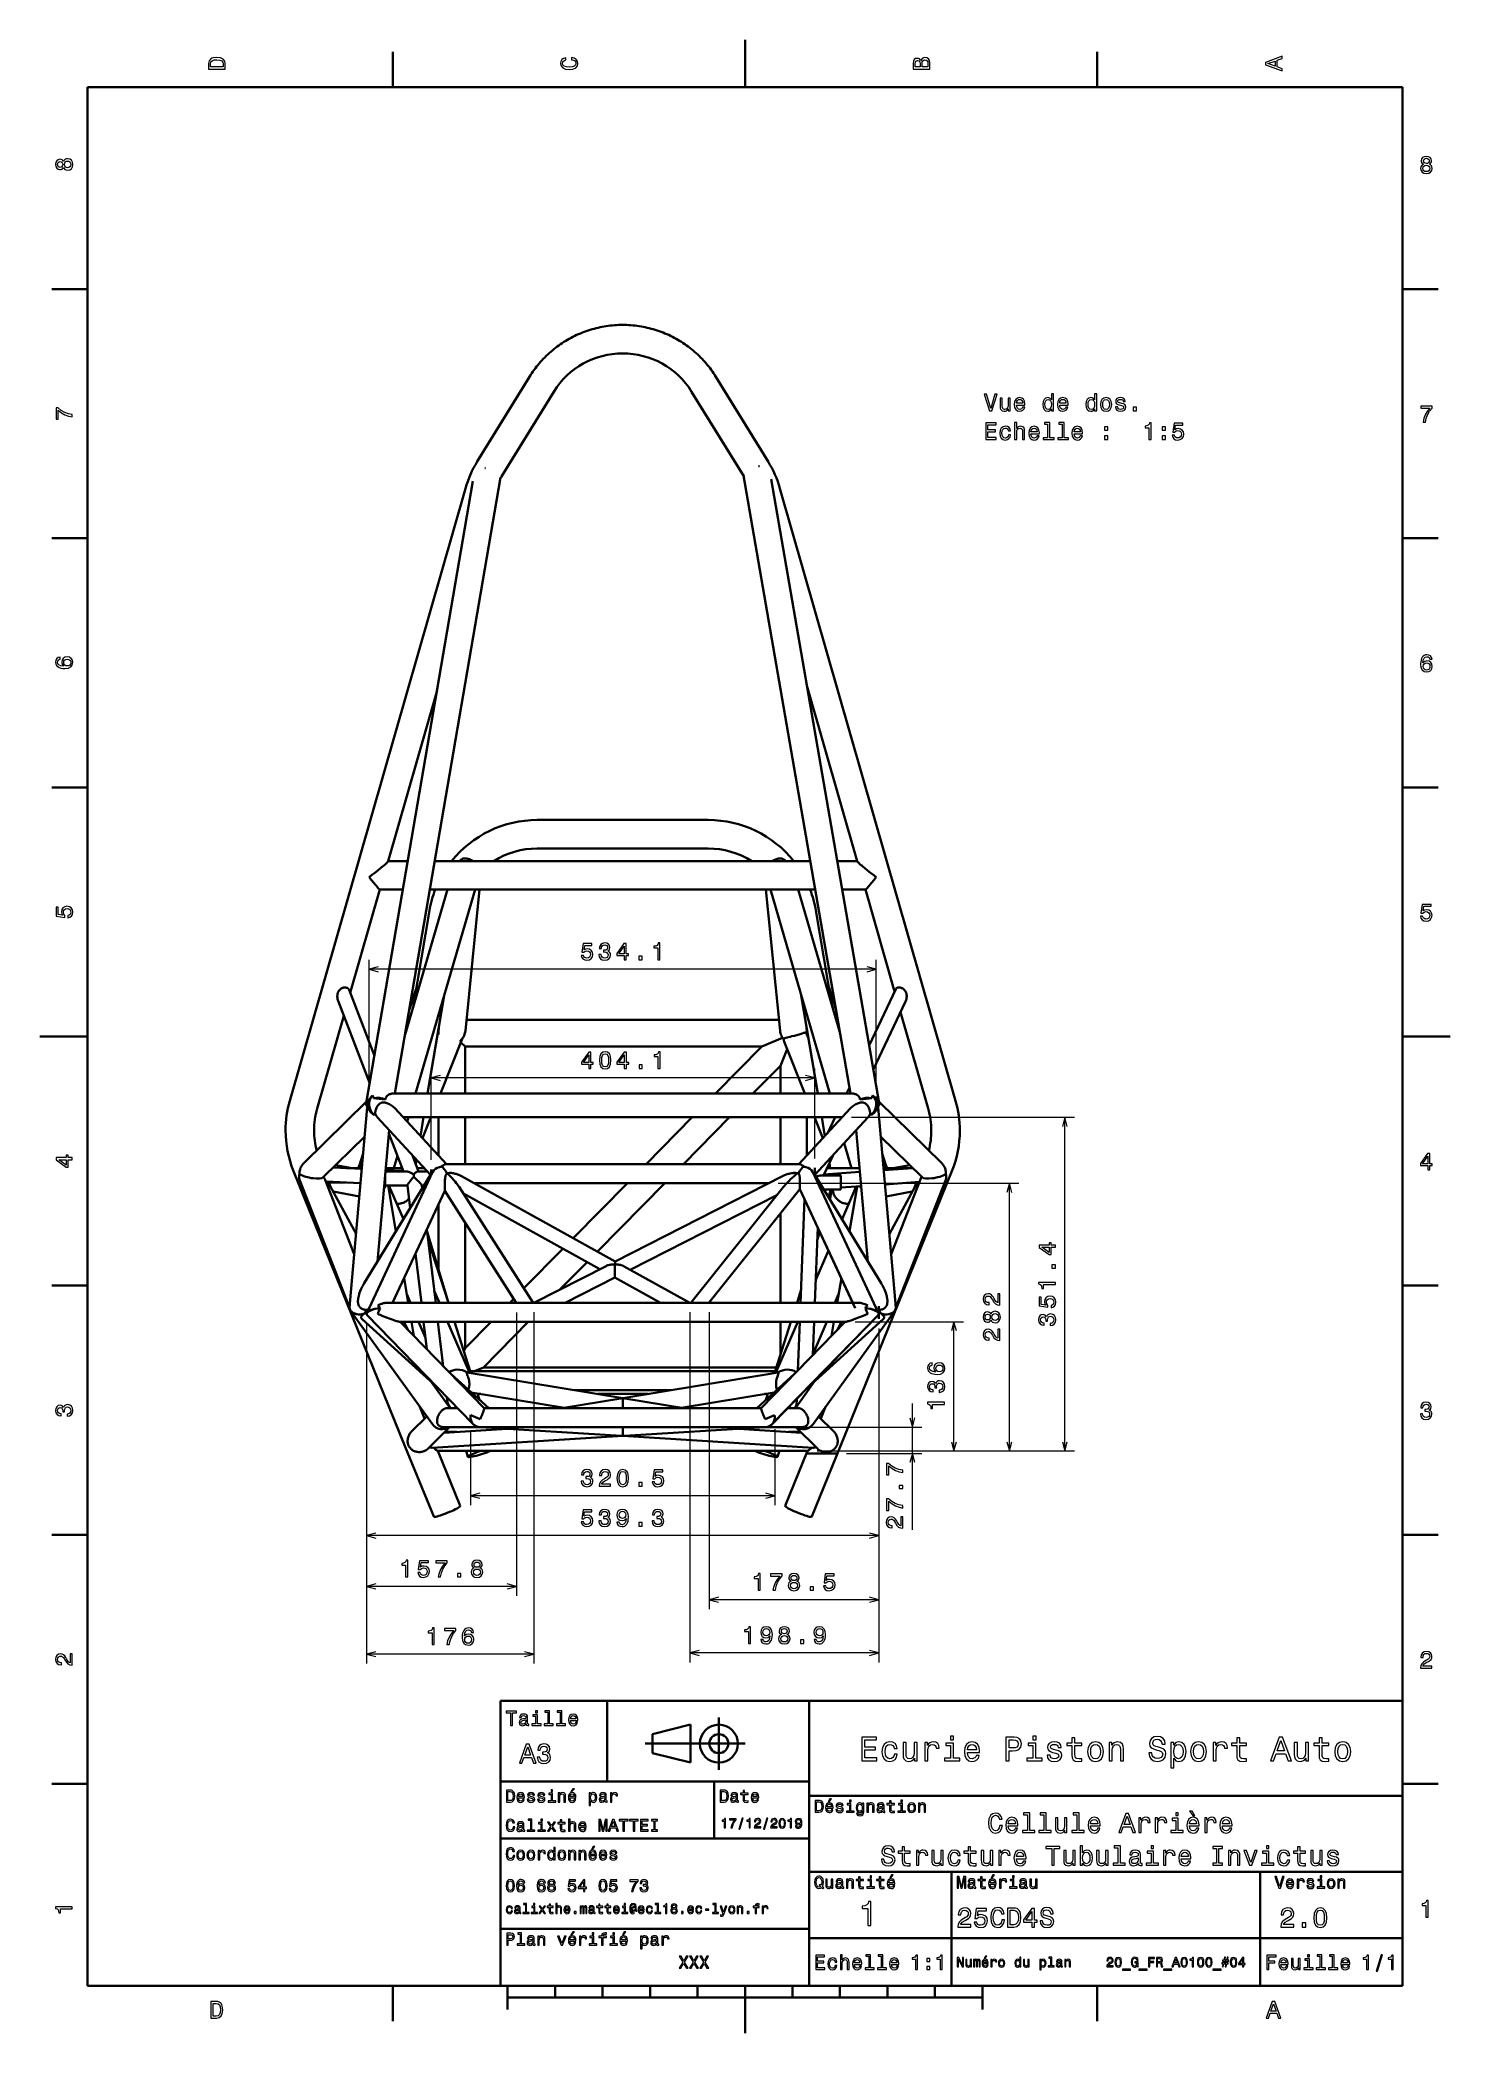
# Model space of a CAD drawing. Extents: x 0 to 297, y 0 to 420.
import ezdxf

# ---------------------------------------------------------------- set-up
doc = ezdxf.new("R2010")
doc.units = 0

msp = doc.modelspace()

# ---------------------------------------------------------------- linework, layer by layer
at = {"color": 7, "lineweight": 35, "ltscale": 0.25}
for p, q in [((148.5, 410), (148.5, 420)), ((10, 210), (0, 210)), ((287, 210), (297, 210)), ((192, 10), (192, 20)), ((148.5, 10), (148.5, 0))]:
    msp.add_line(p, q, dxfattribs=at)
at = {"color": 7, "lineweight": 35, "ltscale": 0.1875}
for p, q in [((74.300003, 410), (74.300003, 417.5)), ((222.699997, 410), (222.699997, 417.5)), ((10, 367.5), (2.5, 367.5)), ((287, 367.5), (294.5, 367.5)), ((10, 315), (2.5, 315)), ((287, 315), (294.5, 315)), ((10, 262.5), (2.5, 262.5)), ((287, 262.5), (294.5, 262.5)), ((10, 157.5), (2.5, 157.5)), ((287, 157.5), (294.5, 157.5)), ((10, 105), (2.5, 105)), ((287, 105), (294.5, 105)), ((10, 52.5), (2.5, 52.5)), ((287, 52.5), (294.5, 52.5)), ((74.300003, 10), (74.300003, 2.5)), ((222.699997, 10), (222.699997, 2.5))]:
    msp.add_line(p, q, dxfattribs=at)
at = {"color": 7, "lineweight": 35}
for p, q in [((287, 410), (10, 410)), ((10, 410), (10, 10)), ((287, 10), (287, 410)), ((92.121178, 331.148926), (103.121178, 349.014771)), ((153.361679, 331.148926), (142.361679, 349.014771)), ((97.230408, 328.003174), (108.230408, 345.868988)), ((148.231445, 328.037323), (137.252457, 345.868988)), ((97.029274, 327.794006), (74.775612, 197.973145)), ((148.20079, 328.214752), (170.703217, 197.973145)), ((52.621597, 196.454773), (89.621597, 325.485809)), ((91.208069, 326.980042), (68.746475, 195.946167)), ((154.023834, 327.404022), (176.735764, 195.949783)), ((192.861267, 196.454773), (155.861267, 325.485809)), ((73.336479, 246.927078), (83.652069, 282.900879)), ((172.146393, 246.927078), (161.533966, 283.936035)), ((162.238907, 246.963394), (83.173386, 246.963394)), ((65.377304, 219.170868), (71.626373, 240.963394)), ((85.813911, 240.963531), (76.913666, 210.44696)), ((91.647224, 240.963531), (79.108994, 197.973312)), ((163.275558, 240.963409), (82.144875, 240.963409)), ((92.613983, 240.963547), (89.60537, 211.177719)), ((152.868881, 240.963547), (155.877487, 211.177719)), ((153.835632, 240.963531), (166.373871, 197.973312)), ((159.668945, 240.963531), (168.516998, 210.625961)), ((180.009705, 219.505127), (173.856491, 240.963394)), ((82.054977, 236.530472), (78.708405, 216.600723)), ((166.77449, 216.600494), (163.427887, 236.530472)), ((85.132614, 218.626724), (81.664505, 197.97319)), ((163.818375, 197.973114), (160.350281, 218.626526)), ((58.389156, 194.800919), (64.001244, 214.372086)), ((187.093704, 194.800919), (181.264053, 215.130814)), ((155.644363, 213.485733), (89.838493, 213.485733)), ((152.05986, 207.885742), (89.541428, 207.885742)), ((171.242218, 197.973145), (74.233917, 197.973145)), ((68.959991, 195.066391), (65.274918, 153.772354)), ((180.207947, 153.772354), (176.522873, 195.066391)), ((73.553894, 190.293091), (71.080795, 162.58017)), ((168.959305, 192.973145), (76.523552, 192.973145)), ((174.402069, 162.580154), (171.92897, 190.293091)), ((76.961227, 123.558571), (53.407101, 181.656052)), ((82.248085, 180.842026), (68.28492, 158.008133)), ((82.677773, 181.391983), (68.843201, 151.688339)), ((85.464813, 183.085739), (160.01799, 183.085739)), ((176.639664, 151.688339), (162.805084, 181.391983)), ((162.805115, 181.391922), (176.639664, 151.688324)), ((177.197937, 158.008133), (163.234772, 180.842026)), ((168.521637, 123.558571), (192.07576, 181.656052)), ((54.745327, 179.668335), (65.204987, 152.907745)), ((85.266808, 177.476715), (74.279236, 153.885757)), ((85.266685, 177.476913), (100.335632, 153.885727)), ((88.295532, 178.308121), (103.895477, 153.885635)), ((121.149933, 162.610031), (88.80497, 180.547455)), ((117.924843, 160.968124), (89.194244, 176.901138)), ((91.440742, 179.085739), (153.507492, 179.085739)), ((131.58725, 179.086044), (117.417458, 164.680099)), ((121.149559, 162.610046), (156.416977, 180.567108)), ((124.314384, 160.85498), (155.231781, 176.597153)), ((137.071671, 153.885727), (156.606293, 178.316132)), ((140.912811, 153.885727), (160.055023, 177.825394)), ((160.053284, 177.826202), (171.203598, 153.885818)), ((171.725052, 152.766235), (160.053314, 177.826157)), ((180.277893, 152.907791), (190.737534, 179.668335)), ((161.044556, 175.697815), (160.18924, 153.885818)), ((65.441345, 152.201523), (82.653259, 128.307343)), ((91.114052, 128.490341), (68.90654, 151.314713)), ((102.329979, 153.885727), (73.04422, 153.885727)), ((135.00444, 153.885727), (105.972557, 153.885727)), ((172.438644, 153.885727), (138.630798, 153.885727)), ((154.368805, 128.490326), (176.576324, 151.314713)), ((176.576324, 151.314713), (154.370987, 128.492569)), ((162.829605, 128.307343), (180.041519, 152.201523)), ((67.875412, 150.463425), (83.758247, 136.050461)), ((169.715179, 149.885727), (75.767685, 149.885727)), ((93.588432, 131.683182), (75.877838, 149.885727)), ((169.681839, 149.964691), (151.894424, 131.683182)), ((151.894424, 131.683182), (169.605026, 149.885727)), ((161.723831, 136.049744), (177.607452, 150.463425)), ((89.983841, 139.209427), (122.78109, 133.812073)), ((154.835999, 139.485733), (90.646873, 139.485733)), ((155.089813, 140.285736), (93.423004, 140.285736)), ((122.780663, 133.812012), (155.499191, 139.208878)), ((132.927353, 135.485733), (112.611259, 135.485733)), ((132.927017, 135.485733), (112.611504, 135.485733)), ((93.585953, 131.68573), (151.896912, 131.68573)), ((159.240707, 127.68573), (86.242165, 127.68573)), ((92.741432, 127.68573), (152.74144, 127.68573)), ((122.478218, 125.853439), (92.793808, 127.685814)), ((151.734634, 127.68573), (93.74823, 127.68573)), ((123.096619, 125.853462), (152.708771, 127.685814)), ((122.787392, 125.834358), (82.628784, 123.360733)), ((83.763329, 122.68573), (161.719543, 122.68573)), ((162.856247, 123.36097), (122.787361, 125.834358)), ((97, 10), (97, 70)), ((97, 70), (287, 70)), ((162, 10), (162, 70)), ((287, 70), (287, 10)), ((127.5, 61), (148.5, 61)), ((97, 53), (162, 53)), ((162, 50), (287, 50)), ((97, 41), (162, 41)), ((162, 34), (287, 34)), ((257, 10), (257, 34)), ((97, 22), (162, 22)), ((162, 20), (287, 20)), ((10, 10), (287, 10)), ((97, 10), (287, 10)), ((98.5, 7.5), (198.5, 7.5))]:
    msp.add_line(p, q, dxfattribs=at)
at = {"color": 7, "lineweight": 35, "ltscale": 0.45}
for p, q in [((122.741432, 255.621094), (104.741432, 255.621094)), ((140.74144, 255.621094), (122.741432, 255.621094)), ((122.741432, 249.621094), (104.741432, 249.621094)), ((140.74144, 249.621094), (122.741432, 249.621094))]:
    msp.add_line(p, q, dxfattribs=at)
at = {"color": 7, "lineweight": 35, "ltscale": 0.10362}
msp.add_line((77.491699, 246.963394), (73.346893, 246.963394), dxfattribs=at)
at = {"color": 7, "lineweight": 35, "ltscale": 0.105352}
msp.add_line((172.135971, 246.963394), (167.921875, 246.963394), dxfattribs=at)
at = {"color": 7, "lineweight": 35, "ltscale": 0.121226}
msp.add_line((76.463188, 240.963409), (71.614143, 240.963409), dxfattribs=at)
at = {"color": 7, "lineweight": 35, "ltscale": 0.122755}
msp.add_line((173.868729, 240.963409), (168.958527, 240.963409), dxfattribs=at)
at = {"color": 7, "lineweight": 13}
for p, q in [((69.333229, 198.877197), (69.333229, 226.176544)), ((176.155518, 224.176544), (69.333229, 224.176544)), ((176.155518, 199.387436), (176.155518, 226.176544)), ((163.195694, 201.269424), (82.385345, 201.269424)), ((170.959305, 192.973145), (217.862045, 192.973145)), ((215.862045, 122.68573), (215.862045, 192.973145)), ((155.507492, 179.085739), (206.178345, 179.085739)), ((204.178345, 122.68573), (204.178345, 179.085739)), ((100.367126, 151.869583), (100.367126, 92.126015)), ((104.012192, 151.8918), (104.012192, 77.854385)), ((136.883102, 151.884781), (136.883102, 78.109238)), ((140.964096, 151.890137), (140.964096, 89.322662)), ((68.803772, 149.400085), (68.803772, 92.126015)), ((68.803772, 149.400085), (68.803772, 77.854385)), ((68.803772, 149.400085), (68.803772, 102.829735)), ((171.715179, 149.885727), (194.494629, 149.885727)), ((176.671707, 148.50206), (176.671707, 102.829735)), ((176.671707, 148.50206), (176.671707, 89.322662)), ((176.671707, 148.50206), (176.671707, 78.109238)), ((192.494629, 122.68573), (192.494629, 149.885727)), ((163.719543, 122.68573), (194.494629, 122.68573)), ((163.719543, 122.68573), (206.178345, 122.68573)), ((163.719543, 122.68573), (217.862045, 122.68573)), ((154.808167, 113.239807), (90.70594, 113.239807)), ((176.671707, 104.829735), (68.803772, 104.829735)), ((100.367126, 94.126015), (68.803772, 94.126015)), ((176.671707, 91.322662), (140.964096, 91.322662)), ((104.012192, 79.854385), (68.803772, 79.854385)), ((176.671707, 80.109238), (136.883102, 80.109238))]:
    msp.add_line(p, q, dxfattribs=at)
at = {"color": 7, "lineweight": 35, "ltscale": 0.373659}
msp.add_line((65.112404, 219.863251), (70.453308, 205.903732), dxfattribs=at)
at = {"color": 7, "lineweight": 35, "ltscale": 0.127565}
msp.add_line((77.792992, 215.576859), (79.35231, 220.435379), dxfattribs=at)
at = {"color": 7, "lineweight": 35, "ltscale": 0.122556}
msp.add_line((166.130524, 220.435486), (167.628616, 215.767746), dxfattribs=at)
at = {"color": 7, "lineweight": 35, "ltscale": 0.328797}
msp.add_line((174.635422, 208.10611), (180.244019, 220.002121), dxfattribs=at)
at = {"color": 7, "lineweight": 35, "ltscale": 0.465089}
msp.add_line((62.811703, 217.481186), (69.459465, 200.105942), dxfattribs=at)
at = {"color": 7, "lineweight": 35, "ltscale": 0.398335}
msp.add_line((175.524902, 202.957886), (182.319702, 217.369843), dxfattribs=at)
at = {"color": 7, "lineweight": 35, "ltscale": 0.027908}
for p, q in [((83.941429, 211.533539), (83.941429, 210.417206)), ((166.460388, 182.239212), (166.275528, 183.340103))]:
    msp.add_line(p, q, dxfattribs=at)
at = {"color": 7, "lineweight": 35, "ltscale": 0.038447}
msp.add_line((84.120575, 212.600372), (83.966026, 211.070282), dxfattribs=at)
at = {"color": 7, "lineweight": 35, "ltscale": 0.038382}
msp.add_line((161.362549, 212.597809), (161.516846, 211.070282), dxfattribs=at)
at = {"color": 7, "lineweight": 35, "ltscale": 0.030485}
msp.add_line((161.864212, 209.610245), (161.411346, 210.742432), dxfattribs=at)
at = {"color": 7, "lineweight": 35, "ltscale": 0.027882}
msp.add_line((161.541443, 211.532471), (161.541443, 210.417191), dxfattribs=at)
at = {"color": 7, "lineweight": 35, "ltscale": 0.313645}
msp.add_line((84.349083, 197.973404), (89.008476, 209.621902), dxfattribs=at)
at = {"color": 7, "lineweight": 35, "ltscale": 0.030997}
msp.add_line((89.541428, 207.885742), (88.664703, 208.762466), dxfattribs=at)
msp.add_line((89.541428, 207.885742), (88.664703, 208.762466), dxfattribs=at)
at = {"color": 7, "lineweight": 35, "ltscale": 0.247808}
msp.add_line((89.541428, 207.885742), (89.541428, 197.973434), dxfattribs=at)
at = {"color": 7, "lineweight": 35, "ltscale": 0.347592}
msp.add_line((152.05986, 207.885742), (142.310059, 197.973434), dxfattribs=at)
at = {"color": 7, "lineweight": 35, "ltscale": 0.118048}
msp.add_line((152.05986, 207.885742), (156.414841, 209.710754), dxfattribs=at)
at = {"color": 7, "lineweight": 35, "ltscale": 0.094896}
msp.add_line((157.379547, 207.359009), (155.941437, 203.84613), dxfattribs=at)
at = {"color": 7, "lineweight": 35, "ltscale": 0.290412}
msp.add_line((161.133789, 197.973404), (156.819534, 208.759018), dxfattribs=at)
at = {"color": 7, "lineweight": 13, "ltscale": 0.481564}
msp.add_line((82.385345, 184.006851), (82.385345, 203.269424), dxfattribs=at)
at = {"color": 7, "lineweight": 35, "ltscale": 0.205936}
msp.add_line((155.941437, 203.84613), (150.165009, 197.973434), dxfattribs=at)
at = {"color": 7, "lineweight": 35, "ltscale": 0.146817}
msp.add_line((155.941437, 203.84613), (155.941437, 197.973434), dxfattribs=at)
at = {"color": 7, "lineweight": 13, "ltscale": 0.473701}
msp.add_line((163.195694, 184.321365), (163.195694, 203.269424), dxfattribs=at)
at = {"color": 7, "lineweight": 35, "ltscale": 0.000692}
msp.add_line((69.935738, 197.435028), (69.95546, 197.454422), dxfattribs=at)
at = {"color": 7, "lineweight": 35, "ltscale": 0.000363}
msp.add_line((69.936394, 197.435669), (69.94677, 197.445801), dxfattribs=at)
at = {"color": 7, "lineweight": 35, "ltscale": 0.036256}
msp.add_line((169.858063, 197.973206), (170.476517, 199.284958), dxfattribs=at)
at = {"color": 7, "lineweight": 35, "ltscale": 2.5e-05}
msp.add_line((171.24321, 197.973145), (171.242203, 197.973145), dxfattribs=at)
at = {"color": 7, "lineweight": 35, "ltscale": 0.000702}
msp.add_line((175.547424, 197.434723), (175.527405, 197.454422), dxfattribs=at)
at = {"color": 7, "lineweight": 35, "ltscale": 0.464751}
msp.add_line((55.557766, 183.296173), (68.812675, 196.330643), dxfattribs=at)
at = {"color": 7, "lineweight": 35, "ltscale": 0.000413}
msp.add_line((68.863831, 195.298737), (68.86702, 195.314926), dxfattribs=at)
at = {"color": 7, "lineweight": 35, "ltscale": 0.001534}
for p, q in [((69.027557, 195.521149), (69.015541, 195.460983)), ((176.455307, 195.521149), (176.467316, 195.460983))]:
    msp.add_line(p, q, dxfattribs=at)
at = {"color": 7, "lineweight": 35, "ltscale": 0.001125}
for p, q in [((69.027557, 195.521149), (69.031128, 195.476303)), ((176.455307, 195.521149), (176.451736, 195.476303))]:
    msp.add_line(p, q, dxfattribs=at)
at = {"color": 7, "lineweight": 35, "ltscale": 0.00121}
for p, q in [((69.031128, 195.476303), (69.035988, 195.428162)), ((176.451736, 195.476303), (176.446869, 195.428162))]:
    msp.add_line(p, q, dxfattribs=at)
at = {"color": 7, "lineweight": 35, "ltscale": 0.058578}
msp.add_line((69.333229, 196.877197), (69.333229, 194.534073), dxfattribs=at)
at = {"color": 7, "lineweight": 35, "ltscale": 0.40065}
for p, q in [((74.769157, 194.880264), (85.619133, 183.085739)), ((159.863739, 183.085739), (170.713715, 194.880264))]:
    msp.add_line(p, q, dxfattribs=at)
at = {"color": 7, "lineweight": 35, "ltscale": 0.077436}
msp.add_line((176.155518, 197.387451), (176.155518, 194.290024), dxfattribs=at)
at = {"color": 7, "lineweight": 35, "ltscale": 0.000237}
msp.add_line((176.619141, 195.304199), (176.61731, 195.313492), dxfattribs=at)
at = {"color": 7, "lineweight": 35, "ltscale": 0.464769}
msp.add_line((189.925095, 183.296173), (176.669678, 196.331146), dxfattribs=at)
at = {"color": 7, "lineweight": 35, "ltscale": 0.411889}
for p, q in [((71.113434, 192.946014), (82.267769, 180.820633)), ((163.215088, 180.820633), (174.369431, 192.946014))]:
    msp.add_line(p, q, dxfattribs=at)
at = {"color": 7, "lineweight": 35, "ltscale": 0.213855}
msp.add_line((73.489532, 189.572556), (76.546288, 181.58313), dxfattribs=at)
at = {"color": 7, "lineweight": 35, "ltscale": 0.024231}
msp.add_line((77.650726, 192.973297), (77.379349, 192.042831), dxfattribs=at)
at = {"color": 7, "lineweight": 35, "ltscale": 0.100237}
msp.add_line((80.824913, 192.97319), (80.16095, 189.019073), dxfattribs=at)
at = {"color": 7, "lineweight": 35, "ltscale": 0.118844}
msp.add_line((80.58358, 188.559647), (82.349075, 192.973404), dxfattribs=at)
at = {"color": 7, "lineweight": 35, "ltscale": 0.201599}
msp.add_line((83.941429, 192.973434), (83.941429, 184.909485), dxfattribs=at)
at = {"color": 7, "lineweight": 35, "ltscale": 0.247185}
for p, q in [((89.541428, 192.973434), (89.541428, 183.086044)), ((155.941437, 192.973434), (155.941437, 183.086044))]:
    msp.add_line(p, q, dxfattribs=at)
at = {"color": 7, "lineweight": 35, "ltscale": 0.346719}
for p, q in [((137.392029, 192.973434), (127.666725, 183.086044)), ((145.246979, 192.973434), (135.521667, 183.086044))]:
    msp.add_line(p, q, dxfattribs=at)
at = {"color": 7, "lineweight": 35, "ltscale": 0.201583}
msp.add_line((161.541443, 192.973434), (161.541443, 184.91011), dxfattribs=at)
at = {"color": 7, "lineweight": 35, "ltscale": 0.118834}
msp.add_line((164.899139, 188.560028), (163.133789, 192.973404), dxfattribs=at)
at = {"color": 7, "lineweight": 35, "ltscale": 0.100232}
msp.add_line((165.321899, 189.019196), (164.657959, 192.973114), dxfattribs=at)
at = {"color": 7, "lineweight": 35, "ltscale": 0.089894}
msp.add_line((165.967316, 189.720795), (167.500717, 192.973206), dxfattribs=at)
at = {"color": 7, "lineweight": 35, "ltscale": 0.30643}
msp.add_line((59.672329, 180.329788), (68.41185, 188.923965), dxfattribs=at)
at = {"color": 7, "lineweight": 35, "ltscale": 0.065277}
msp.add_line((67.29509, 182.867432), (68.09301, 185.353607), dxfattribs=at)
at = {"color": 7, "lineweight": 35, "ltscale": 0.068561}
msp.add_line((75.287933, 184.871918), (74.520088, 182.239182), dxfattribs=at)
at = {"color": 7, "lineweight": 35, "ltscale": 0.090067}
msp.add_line((78.470993, 184.947937), (79.758369, 181.58313), dxfattribs=at)
at = {"color": 7, "lineweight": 35, "ltscale": 0.117641}
msp.add_line((165.050201, 180.740738), (167.056915, 184.997025), dxfattribs=at)
at = {"color": 7, "lineweight": 35, "ltscale": 0.138488}
msp.add_line((169.411789, 187.557129), (170.962784, 182.239182), dxfattribs=at)
at = {"color": 7, "lineweight": 35, "ltscale": 0.306421}
msp.add_line((185.810242, 180.330078), (177.070969, 188.924011), dxfattribs=at)
at = {"color": 7, "lineweight": 35, "ltscale": 0.065322}
msp.add_line((177.389313, 185.355316), (178.187775, 182.867432), dxfattribs=at)
at = {"color": 7, "lineweight": 35, "ltscale": 0.151674}
msp.add_line((67.801559, 182.085983), (61.740982, 182.364059), dxfattribs=at)
at = {"color": 7, "lineweight": 35, "ltscale": 0.089307}
msp.add_line((65.802101, 182.238998), (62.29266, 182.906113), dxfattribs=at)
at = {"color": 7, "lineweight": 35, "ltscale": 0.083765}
msp.add_line((64.464584, 182.239105), (67.815201, 182.239105), dxfattribs=at)
at = {"color": 7, "lineweight": 35, "ltscale": 0.023499}
msp.add_line((72.726227, 181.023087), (72.726227, 180.08313), dxfattribs=at)
at = {"color": 7, "lineweight": 35, "ltscale": 0.106954}
msp.add_line((77.054718, 181.58313), (72.776566, 181.58313), dxfattribs=at)
at = {"color": 7, "lineweight": 35, "ltscale": 0.092741}
msp.add_line((76.506721, 181.686554), (72.800964, 181.856583), dxfattribs=at)
at = {"color": 7, "lineweight": 35, "ltscale": 0.086506}
msp.add_line((72.835068, 182.239105), (76.295288, 182.239105), dxfattribs=at)
at = {"color": 7, "lineweight": 35, "ltscale": 0.013007}
msp.add_line((78.726227, 180.944443), (78.726227, 180.424164), dxfattribs=at)
msp.add_line((78.726227, 180.944443), (78.726227, 180.424164), dxfattribs=at)
at = {"color": 7, "lineweight": 35, "ltscale": 0.022892}
msp.add_line((79.321991, 184.022858), (79.170349, 183.119827), dxfattribs=at)
at = {"color": 7, "lineweight": 35, "ltscale": 0.036388}
msp.add_line((79.50737, 182.239105), (80.962883, 182.239105), dxfattribs=at)
at = {"color": 7, "lineweight": 35, "ltscale": 0.048448}
msp.add_line((81.56633, 181.58313), (79.628426, 181.58313), dxfattribs=at)
at = {"color": 7, "lineweight": 35, "ltscale": 0.030767}
msp.add_line((82.385345, 180.776184), (82.385345, 182.006851), dxfattribs=at)
at = {"color": 7, "lineweight": 35, "ltscale": 0.004028}
for p, q in [((84.543137, 182.564606), (84.5177, 182.723724)), ((160.939728, 182.564606), (160.965164, 182.723724))]:
    msp.add_line(p, q, dxfattribs=at)
at = {"color": 7, "lineweight": 35, "ltscale": 0.042327}
msp.add_line((163.195694, 182.321365), (163.195694, 180.628281), dxfattribs=at)
at = {"color": 7, "lineweight": 35, "ltscale": 0.103845}
msp.add_line((164.530823, 180.740738), (168.684631, 180.740738), dxfattribs=at)
at = {"color": 7, "lineweight": 35, "ltscale": 0.190055}
msp.add_line((165.134491, 180.918884), (172.717499, 181.458603), dxfattribs=at)
at = {"color": 7, "lineweight": 35, "ltscale": 0.172276}
msp.add_line((165.756592, 182.239105), (172.647629, 182.239105), dxfattribs=at)
at = {"color": 7, "lineweight": 35, "ltscale": 0.0375}
for p, q in [((168.684631, 179.240738), (168.684631, 180.740738)), ((72.726227, 180.08313), (72.726227, 178.58313)), ((168.684631, 177.740738), (168.684631, 179.240738))]:
    msp.add_line(p, q, dxfattribs=at)
at = {"color": 7, "lineweight": 35, "ltscale": 0.150405}
msp.add_line((177.667496, 182.239105), (183.683701, 182.239105), dxfattribs=at)
at = {"color": 7, "lineweight": 35, "ltscale": 0.15416}
msp.add_line((177.705612, 181.813614), (183.856461, 182.251389), dxfattribs=at)
at = {"color": 7, "lineweight": 35, "ltscale": 0.089302}
msp.add_line((179.681061, 182.239059), (183.190292, 182.906128), dxfattribs=at)
at = {"color": 7, "lineweight": 35, "ltscale": 0.421818}
msp.add_line((60.054646, 179.819382), (66.197006, 164.104431), dxfattribs=at)
at = {"color": 7, "lineweight": 35, "ltscale": 0.183401}
msp.add_line((67.534645, 179.095078), (60.206326, 179.43132), dxfattribs=at)
at = {"color": 7, "lineweight": 35, "ltscale": 0.312415}
msp.add_line((60.626633, 179.412033), (66.582558, 168.426056), dxfattribs=at)
at = {"color": 7, "lineweight": 35, "ltscale": 0.032272}
msp.add_line((61.279362, 178.208054), (60.794357, 179.404343), dxfattribs=at)
at = {"color": 7, "lineweight": 35, "ltscale": 0.082795}
msp.add_line((61.084011, 179.239105), (64.395798, 179.239105), dxfattribs=at)
at = {"color": 7, "lineweight": 35, "ltscale": 0.140275}
msp.add_line((67.28067, 176.25766), (61.76836, 177.305496), dxfattribs=at)
at = {"color": 7, "lineweight": 35, "ltscale": 0.004812}
msp.add_line((72.726334, 178.856857), (72.534042, 178.865677), dxfattribs=at)
at = {"color": 7, "lineweight": 35, "ltscale": 0.11671}
msp.add_line((77.394615, 178.58313), (72.726227, 178.58313), dxfattribs=at)
at = {"color": 7, "lineweight": 35, "ltscale": 0.000113}
msp.add_line((72.844635, 178.583191), (72.842781, 178.579056), dxfattribs=at)
at = {"color": 7, "lineweight": 35, "ltscale": 0.243917}
msp.add_line((73.336601, 178.583237), (74.986191, 168.967026), dxfattribs=at)
at = {"color": 7, "lineweight": 35, "ltscale": 0.191954}
msp.add_line((73.520378, 178.583237), (76.553024, 171.529358), dxfattribs=at)
at = {"color": 7, "lineweight": 35, "ltscale": 0.120379}
msp.add_line((77.390961, 178.613754), (77.961624, 173.832535), dxfattribs=at)
at = {"color": 7, "lineweight": 35, "ltscale": 0.016762}
msp.add_line((80.410057, 178.632156), (80.489517, 177.9664), dxfattribs=at)
at = {"color": 7, "lineweight": 35, "ltscale": 0.011269}
msp.add_line((80.866653, 178.58313), (80.415909, 178.58313), dxfattribs=at)
at = {"color": 7, "lineweight": 35, "ltscale": 0.008782}
msp.add_line((89.541428, 176.708755), (89.541428, 176.357468), dxfattribs=at)
at = {"color": 7, "lineweight": 35, "ltscale": 0.40633}
msp.add_line((123.7323, 179.086044), (112.334908, 167.498703), dxfattribs=at)
at = {"color": 7, "lineweight": 35, "ltscale": 0.002646}
msp.add_line((159.987213, 177.740738), (160.093063, 177.740738), dxfattribs=at)
at = {"color": 7, "lineweight": 35, "ltscale": 0.088835}
msp.add_line((165.131226, 177.740738), (168.684631, 177.740738), dxfattribs=at)
at = {"color": 7, "lineweight": 35, "ltscale": 0.040949}
msp.add_line((166.091049, 176.171051), (166.558456, 177.740921), dxfattribs=at)
at = {"color": 7, "lineweight": 35, "ltscale": 0.107756}
msp.add_line((168.684631, 178.163971), (172.984009, 178.469971), dxfattribs=at)
at = {"color": 7, "lineweight": 35, "ltscale": 0.186745}
msp.add_line((171.880051, 178.39151), (168.929703, 171.529053), dxfattribs=at)
at = {"color": 7, "lineweight": 35, "ltscale": 0.239489}
msp.add_line((172.116257, 178.408325), (170.496613, 168.966675), dxfattribs=at)
at = {"color": 7, "lineweight": 35, "ltscale": 0.182199}
msp.add_line((177.972198, 178.824997), (185.241776, 179.342407), dxfattribs=at)
at = {"color": 7, "lineweight": 35, "ltscale": 0.140285}
msp.add_line((178.201614, 176.257553), (183.714279, 177.305466), dxfattribs=at)
at = {"color": 7, "lineweight": 35, "ltscale": 0.309549}
msp.add_line((178.900208, 168.425873), (184.801483, 179.311066), dxfattribs=at)
at = {"color": 7, "lineweight": 35, "ltscale": 0.42934}
msp.add_line((179.285736, 164.104126), (185.537628, 180.099304), dxfattribs=at)
at = {"color": 7, "lineweight": 35, "ltscale": 0.015213}
msp.add_line((183.790329, 179.239105), (184.398849, 179.239105), dxfattribs=at)
at = {"color": 7, "lineweight": 35, "ltscale": 0.029456}
msp.add_line((184.203522, 178.208099), (184.64621, 179.300018), dxfattribs=at)
at = {"color": 7, "lineweight": 35, "ltscale": 0.343542}
msp.add_line((83.941429, 174.632004), (83.941429, 160.890305), dxfattribs=at)
at = {"color": 7, "lineweight": 35, "ltscale": 0.469887}
msp.add_line((155.941437, 172.681534), (155.941437, 153.886063), dxfattribs=at)
at = {"color": 7, "lineweight": 35, "ltscale": 0.39091}
msp.add_line((81.510536, 169.412003), (83.363663, 153.885818), dxfattribs=at)
at = {"color": 7, "lineweight": 35, "ltscale": 0.389467}
msp.add_line((81.581406, 168.816956), (86.026909, 153.886017), dxfattribs=at)
at = {"color": 7, "lineweight": 35, "ltscale": 0.422459}
msp.add_line((89.541428, 170.784439), (89.541428, 153.886063), dxfattribs=at)
at = {"color": 7, "lineweight": 35, "ltscale": 0.396966}
msp.add_line((163.813721, 169.752258), (163.191544, 153.885818), dxfattribs=at)
at = {"color": 7, "lineweight": 35, "ltscale": 0.044363}
msp.add_line((163.710327, 167.119263), (164.253082, 168.808762), dxfattribs=at)
at = {"color": 7, "lineweight": 35, "ltscale": 0.024454}
msp.add_line((163.757965, 168.334991), (164.037094, 169.272491), dxfattribs=at)
at = {"color": 7, "lineweight": 35, "ltscale": 0.260902}
msp.add_line((79.105545, 164.248367), (80.342369, 153.885818), dxfattribs=at)
at = {"color": 7, "lineweight": 35, "ltscale": 0.345992}
msp.add_line((81.790886, 167.062149), (86.02388, 153.885696), dxfattribs=at)
at = {"color": 7, "lineweight": 35, "ltscale": 0.292529}
msp.add_line((110.151634, 165.279037), (101.946327, 156.936981), dxfattribs=at)
at = {"color": 7, "lineweight": 35, "ltscale": 0.170899}
msp.add_line((166.076782, 164.893188), (163.376785, 158.613037), dxfattribs=at)
at = {"color": 7, "lineweight": 35, "ltscale": 0.426903}
msp.add_line((104.015129, 153.885727), (119.232277, 161.63382), dxfattribs=at)
at = {"color": 7, "lineweight": 35, "ltscale": 0.20104}
msp.add_line((115.234184, 162.460434), (109.5951, 156.727371), dxfattribs=at)
at = {"color": 7, "lineweight": 35, "ltscale": 0.000147}
msp.add_line((121.143074, 162.562653), (121.143547, 162.568527), dxfattribs=at)
at = {"color": 7, "lineweight": 35, "ltscale": 1e-05}
msp.add_line((121.14994, 162.610031), (121.149551, 162.610046), dxfattribs=at)
at = {"color": 7, "lineweight": 35, "ltscale": 0.395894}
msp.add_line((123.031364, 161.566574), (136.879669, 153.885727), dxfattribs=at)
at = {"color": 7, "lineweight": 35, "ltscale": 0.131113}
msp.add_line((76.686554, 159.05484), (77.573265, 153.885818), dxfattribs=at)
at = {"color": 7, "lineweight": 35, "ltscale": 0.049453}
msp.add_line((77.261467, 155.703232), (78.042755, 153.885941), dxfattribs=at)
at = {"color": 7, "lineweight": 35, "ltscale": 0.067891}
msp.add_line((83.065773, 156.380798), (84.138367, 153.885956), dxfattribs=at)
at = {"color": 7, "lineweight": 35, "ltscale": 0.293527}
msp.add_line((110.626877, 153.885727), (121.089752, 159.213104), dxfattribs=at)
at = {"color": 7, "lineweight": 35, "ltscale": 0.27459}
msp.add_line((121.089394, 159.21312), (130.694504, 153.885727), dxfattribs=at)
at = {"color": 7, "lineweight": 35, "ltscale": 0.073969}
msp.add_line((159.455963, 153.886002), (160.300262, 156.721756), dxfattribs=at)
at = {"color": 7, "lineweight": 35, "ltscale": 0.067972}
msp.add_line((159.459015, 153.885757), (160.290604, 156.47435), dxfattribs=at)
at = {"color": 7, "lineweight": 35, "ltscale": 0.049443}
msp.add_line((168.221252, 155.702866), (167.440109, 153.885941), dxfattribs=at)
at = {"color": 7, "lineweight": 35, "ltscale": 0.131101}
msp.add_line((168.796219, 159.054337), (167.909592, 153.885803), dxfattribs=at)
at = {"color": 7, "lineweight": 35, "ltscale": 0.001828}
for p, q in [((65.216537, 153.118134), (65.210037, 153.045288)), ((180.272827, 153.045288), (180.266327, 153.118118))]:
    msp.add_line(p, q, dxfattribs=at)
at = {"color": 7, "lineweight": 35, "ltscale": 0.000779}
for p, q in [((65.262756, 153.33374), (65.25322, 153.304077)), ((180.220108, 153.33374), (180.229645, 153.304077))]:
    msp.add_line(p, q, dxfattribs=at)
at = {"color": 7, "lineweight": 35, "ltscale": 0.006371}
msp.add_line((68.803772, 151.400085), (68.803772, 151.654922), dxfattribs=at)
at = {"color": 7, "lineweight": 35, "ltscale": 0.005256}
msp.add_line((74.365196, 154.070618), (74.465393, 153.885803), dxfattribs=at)
at = {"color": 7, "lineweight": 35, "ltscale": 0.030042}
msp.add_line((99.788094, 154.742767), (98.945435, 153.886063), dxfattribs=at)
at = {"color": 7, "lineweight": 35, "ltscale": 0.005852}
for p, q in [((100.367126, 153.869583), (100.367126, 154.103668)), ((104.012192, 153.8918), (104.012192, 154.125885))]:
    msp.add_line(p, q, dxfattribs=at)
at = {"color": 7, "lineweight": 35, "ltscale": 0.033825}
msp.add_line((104.583099, 153.885727), (103.230118, 153.885727), dxfattribs=at)
at = {"color": 7, "lineweight": 35, "ltscale": 0.034222}
msp.add_line((137.690018, 153.885727), (136.321152, 153.885727), dxfattribs=at)
at = {"color": 7, "lineweight": 35, "ltscale": 0.001658}
msp.add_line((136.880875, 153.951065), (136.883102, 153.884781), dxfattribs=at)
at = {"color": 7, "lineweight": 35, "ltscale": 0.004969}
msp.add_line((140.964096, 154.088898), (140.964096, 153.890137), dxfattribs=at)
at = {"color": 7, "lineweight": 35, "ltscale": 0.00525}
msp.add_line((171.017471, 153.885803), (171.117569, 154.070435), dxfattribs=at)
at = {"color": 7, "lineweight": 35, "ltscale": 0.0676}
msp.add_line((176.671707, 153.206055), (176.671707, 150.50206), dxfattribs=at)
at = {"color": 7, "lineweight": 35, "ltscale": 0.049912}
msp.add_line((76.633949, 149.885803), (77.585472, 148.130661), dxfattribs=at)
at = {"color": 7, "lineweight": 35, "ltscale": 0.075382}
msp.add_line((78.259438, 149.885803), (78.769241, 146.91394), dxfattribs=at)
at = {"color": 7, "lineweight": 35, "ltscale": 0.092634}
msp.add_line((79.762459, 149.885956), (81.22596, 146.481857), dxfattribs=at)
at = {"color": 7, "lineweight": 35, "ltscale": 0.145765}
msp.add_line((80.819794, 149.885818), (81.510803, 144.096298), dxfattribs=at)
at = {"color": 7, "lineweight": 35, "ltscale": 0.234878}
msp.add_line((83.841087, 149.885818), (84.954544, 140.5569), dxfattribs=at)
at = {"color": 7, "lineweight": 35, "ltscale": 0.27347}
for p, q in [((85.85807, 149.885956), (90.178558, 139.836548)), ((159.624802, 149.885956), (155.304306, 139.836548))]:
    msp.add_line(p, q, dxfattribs=at)
at = {"color": 7, "lineweight": 35, "ltscale": 0.273087}
msp.add_line((87.308891, 149.885696), (90.649933, 139.485718), dxfattribs=at)
at = {"color": 7, "lineweight": 35, "ltscale": 0.194997}
msp.add_line((95.011002, 149.886063), (89.541428, 144.325333), dxfattribs=at)
at = {"color": 7, "lineweight": 35, "ltscale": 0.139018}
msp.add_line((89.541428, 149.886063), (89.541428, 144.325333), dxfattribs=at)
at = {"color": 7, "lineweight": 35, "ltscale": 0.336652}
msp.add_line((102.865952, 149.886063), (93.423004, 140.285736), dxfattribs=at)
at = {"color": 7, "lineweight": 35, "ltscale": 0.273088}
msp.add_line((154.832932, 139.485718), (158.173996, 149.885757), dxfattribs=at)
at = {"color": 7, "lineweight": 35, "ltscale": 0.173735}
msp.add_line((155.941437, 149.886063), (155.941437, 142.936661), dxfattribs=at)
at = {"color": 7, "lineweight": 35, "ltscale": 0.256488}
msp.add_line((160.032394, 149.885818), (159.630386, 139.634186), dxfattribs=at)
at = {"color": 7, "lineweight": 35, "ltscale": 0.176044}
msp.add_line((163.034698, 149.885818), (162.758774, 142.849472), dxfattribs=at)
at = {"color": 7, "lineweight": 35, "ltscale": 0.187065}
msp.add_line((165.720413, 149.885956), (162.764999, 143.011734), dxfattribs=at)
at = {"color": 7, "lineweight": 35, "ltscale": 0.075373}
msp.add_line((167.223419, 149.885788), (166.713684, 146.914276), dxfattribs=at)
at = {"color": 7, "lineweight": 35, "ltscale": 0.0499}
msp.add_line((167.897614, 148.131073), (168.848923, 149.885803), dxfattribs=at)
at = {"color": 7, "lineweight": 35, "ltscale": 0.016494}
msp.add_line((89.291466, 143.714737), (89.541428, 144.325333), dxfattribs=at)
at = {"color": 7, "lineweight": 35, "ltscale": 0.003099}
msp.add_line((162.794373, 143.080338), (162.762894, 142.960434), dxfattribs=at)
at = {"color": 7, "lineweight": 35, "ltscale": 0.269467}
msp.add_line((86.538406, 138.929047), (94.52047, 131.685669), dxfattribs=at)
at = {"color": 7, "lineweight": 35, "ltscale": 0.051746}
msp.add_line((93.423004, 140.285736), (91.514015, 139.485748), dxfattribs=at)
at = {"color": 7, "lineweight": 35, "ltscale": 0.26944}
msp.add_line((150.962387, 131.685669), (158.943665, 138.928329), dxfattribs=at)
at = {"color": 7, "lineweight": 35, "ltscale": 0.176501}
msp.add_line((82.255211, 137.414459), (86.381706, 131.685898), dxfattribs=at)
at = {"color": 7, "lineweight": 35, "ltscale": 0.000863}
msp.add_line((82.314774, 137.360352), (82.318871, 137.32608), dxfattribs=at)
at = {"color": 7, "lineweight": 35, "ltscale": 0.497201}
msp.add_line((90.854584, 135.012329), (110.478668, 131.782852), dxfattribs=at)
at = {"color": 7, "lineweight": 35, "ltscale": 0.035828}
msp.add_line((92.155815, 134.798187), (92.594154, 133.433746), dxfattribs=at)
at = {"color": 7, "lineweight": 35, "ltscale": 0.016197}
msp.add_line((92.839767, 134.68573), (92.191887, 134.68573), dxfattribs=at)
at = {"color": 7, "lineweight": 35, "ltscale": 0.265088}
msp.add_line((128.076584, 134.68573), (117.473061, 134.68573), dxfattribs=at)
at = {"color": 7, "lineweight": 35, "ltscale": 0.495794}
msp.add_line((135.058975, 131.783249), (154.626312, 135.010849), dxfattribs=at)
at = {"color": 7, "lineweight": 35, "ltscale": 0.015907}
msp.add_line((153.290787, 134.68573), (152.65451, 134.68573), dxfattribs=at)
at = {"color": 7, "lineweight": 35, "ltscale": 0.035771}
msp.add_line((153.326477, 134.796448), (152.888855, 133.434174), dxfattribs=at)
at = {"color": 7, "lineweight": 35, "ltscale": 0.176505}
msp.add_line((159.101151, 131.685898), (163.227737, 137.414566), dxfattribs=at)
at = {"color": 7, "lineweight": 35, "ltscale": 0.008996}
msp.add_line((162.520493, 136.772751), (162.506393, 136.413193), dxfattribs=at)
at = {"color": 7, "lineweight": 35, "ltscale": 0.065605}
msp.add_line((81.024879, 129.504715), (80.03891, 131.936646), dxfattribs=at)
at = {"color": 7, "lineweight": 35, "ltscale": 0.058495}
msp.add_line((85.66494, 131.68573), (88.004738, 131.68573), dxfattribs=at)
at = {"color": 7, "lineweight": 35, "ltscale": 0.036815}
msp.add_line((85.734886, 134.018921), (85.909409, 132.556717), dxfattribs=at)
at = {"color": 7, "lineweight": 35, "ltscale": 0.032794}
msp.add_line((85.875748, 132.838867), (86.500931, 131.685684), dxfattribs=at)
at = {"color": 7, "lineweight": 35, "ltscale": 0.005883}
msp.add_line((87.813469, 131.882599), (87.684349, 131.685852), dxfattribs=at)
at = {"color": 7, "lineweight": 35, "ltscale": 0.03816}
msp.add_line((90.70594, 130.301636), (90.70594, 128.775223), dxfattribs=at)
at = {"color": 7, "lineweight": 35, "ltscale": 0.316123}
msp.add_line((109.891029, 131.685883), (122.367371, 133.743835), dxfattribs=at)
at = {"color": 7, "lineweight": 35, "ltscale": 0.000528}
msp.add_line((122.78109, 133.812073), (122.781387, 133.79097), dxfattribs=at)
at = {"color": 7, "lineweight": 35, "ltscale": 0.000332}
msp.add_line((122.781471, 133.777695), (122.781387, 133.790955), dxfattribs=at)
at = {"color": 7, "lineweight": 35, "ltscale": 0.315548}
msp.add_line((123.195953, 133.743744), (135.648987, 131.685806), dxfattribs=at)
at = {"color": 7, "lineweight": 35, "ltscale": 0.058498}
msp.add_line((157.477997, 131.68573), (159.817932, 131.68573), dxfattribs=at)
at = {"color": 7, "lineweight": 35, "ltscale": 0.00589}
msp.add_line((157.669205, 131.882904), (157.798462, 131.685928), dxfattribs=at)
at = {"color": 7, "lineweight": 35, "ltscale": 0.019041}
msp.add_line((158.981934, 131.685699), (159.34494, 132.355286), dxfattribs=at)
at = {"color": 7, "lineweight": 35, "ltscale": 0.034933}
msp.add_line((159.396027, 133.657349), (159.341278, 132.261093), dxfattribs=at)
at = {"color": 7, "lineweight": 35, "ltscale": 0.065612}
msp.add_line((164.457977, 129.504684), (165.444061, 131.93689), dxfattribs=at)
at = {"color": 5, "lineweight": 13}
for p, q in [((183.753876, 106.084068), (183.753876, 132.68573)), ((154.74144, 127.68573), (185.753876, 127.68573))]:
    msp.add_line(p, q, dxfattribs=at)
at = {"color": 7, "lineweight": 35, "ltscale": 0.112739}
msp.add_line((78.281281, 126.761116), (81.470032, 129.94986), dxfattribs=at)
at = {"color": 7, "lineweight": 35, "ltscale": 0.160212}
for p, q in [((81.745483, 123.154251), (86.27697, 127.685738)), ((159.205902, 127.68573), (163.737381, 123.154251))]:
    msp.add_line(p, q, dxfattribs=at)
at = {"color": 7, "lineweight": 35, "ltscale": 0.217363}
msp.add_line((85.053719, 127.68573), (93.74823, 127.68573), dxfattribs=at)
at = {"color": 7, "lineweight": 35, "ltscale": 0.333255}
msp.add_line((98.415436, 127.338821), (85.110466, 126.519287), dxfattribs=at)
at = {"color": 7, "lineweight": 35, "ltscale": 0.063392}
msp.add_line((85.276909, 126.68573), (87.812584, 126.68573), dxfattribs=at)
at = {"color": 7, "lineweight": 13, "ltscale": 0.388385}
msp.add_line((90.70594, 126.775223), (90.70594, 111.239807), dxfattribs=at)
at = {"color": 7, "lineweight": 35, "ltscale": 0.02517}
for p, q in [((92.741432, 127.68573), (93.74823, 127.68573)), ((152.74144, 127.68573), (151.734634, 127.68573))]:
    msp.add_line(p, q, dxfattribs=at)
at = {"color": 7, "lineweight": 35, "ltscale": 0.00745}
msp.add_line((122.786507, 127.68573), (122.786499, 127.387733), dxfattribs=at)
at = {"color": 7, "lineweight": 35, "ltscale": 0.332318}
msp.add_line((160.371567, 126.520058), (147.104095, 127.339035), dxfattribs=at)
at = {"color": 7, "lineweight": 35, "ltscale": 0.000505}
msp.add_line((151.734634, 127.68573), (151.714447, 127.685799), dxfattribs=at)
at = {"color": 7, "lineweight": 35, "ltscale": 0.00035}
msp.add_line((151.734634, 127.68573), (151.720642, 127.685776), dxfattribs=at)
at = {"color": 7, "lineweight": 35, "ltscale": 0.217362}
msp.add_line((151.735535, 127.68573), (160.430023, 127.68573), dxfattribs=at)
at = {"color": 7, "lineweight": 35, "ltscale": 0.01885}
msp.add_line((154.808167, 130.017624), (154.808167, 129.263641), dxfattribs=at)
at = {"color": 7, "lineweight": 13, "ltscale": 0.400596}
msp.add_line((154.808167, 127.263641), (154.808167, 111.239807), dxfattribs=at)
at = {"color": 7, "lineweight": 35, "ltscale": 0.062954}
msp.add_line((157.687744, 126.68573), (160.205902, 126.68573), dxfattribs=at)
at = {"color": 7, "lineweight": 35, "ltscale": 0.11274}
msp.add_line((164.012833, 129.949875), (167.201584, 126.761116), dxfattribs=at)
at = {"color": 7, "lineweight": 35, "ltscale": 0.397435}
for p, q in [((82.934204, 108.825905), (76.961227, 123.558571)), ((162.548676, 108.825935), (168.521652, 123.558601))]:
    msp.add_line(p, q, dxfattribs=at)
at = {"color": 7, "lineweight": 35, "ltscale": 0.313075}
for p, q in [((88.494621, 111.0802), (83.789482, 122.685669)), ((156.988266, 111.080231), (161.693405, 122.685699))]:
    msp.add_line(p, q, dxfattribs=at)
at = {"color": 7, "lineweight": 35, "ltscale": 0.032767}
for p, q in [((89.744949, 122.685837), (90.145836, 121.43795)), ((155.737915, 122.685837), (155.337021, 121.437958))]:
    msp.add_line(p, q, dxfattribs=at)
at = {"color": 7, "lineweight": 35, "ltscale": 2.1e-05}
msp.add_line((122.787422, 125.835197), (122.787392, 125.834358), dxfattribs=at)
at = {"color": 7, "lineweight": 35, "ltscale": 0.000218}
msp.add_line((122.787491, 125.843925), (122.787422, 125.835197), dxfattribs=at)
at = {"color": 7, "lineweight": 35, "ltscale": 0.157458}
msp.add_line((161.583847, 122.145729), (167.882156, 122.145729), dxfattribs=at)
at = {"color": 5, "lineweight": 13, "ltscale": 0.396793}
msp.add_line((169.882156, 122.145729), (185.753876, 122.145729), dxfattribs=at)
at = {"color": 7, "lineweight": 35, "ltscale": 0.425}
msp.add_line((119.5, 53), (119.5, 70), dxfattribs=at)
at = {"color": 7, "lineweight": 35, "ltscale": 0.206155}
for p, q in [((129, 63), (137, 65)), ((137, 57), (129, 59))]:
    msp.add_line(p, q, dxfattribs=at)
at = {"color": 7, "lineweight": 35, "ltscale": 0.1}
msp.add_line((129, 59), (129, 63), dxfattribs=at)
at = {"color": 7, "lineweight": 35, "ltscale": 0.2}
msp.add_line((137, 65), (137, 57), dxfattribs=at)
at = {"color": 7, "lineweight": 35, "ltscale": 0.275}
msp.add_line((143, 55.5), (143, 66.5), dxfattribs=at)
at = {"color": 7, "lineweight": 35, "ltscale": 0.3}
msp.add_line((142, 41), (142, 53), dxfattribs=at)
at = {"color": 7, "lineweight": 35, "ltscale": 0.35}
msp.add_line((192, 20), (192, 34), dxfattribs=at)
at = {"color": 7, "lineweight": 35, "ltscale": 0.125}
for p, q in [((98.5, 10), (98.5, 5)), ((198.5, 10), (198.5, 5))]:
    msp.add_line(p, q, dxfattribs=at)
at = {"color": 7, "lineweight": 35, "ltscale": 0.0625}
for p, q in [((108.5, 10), (108.5, 7.5)), ((118.5, 10), (118.5, 7.5)), ((128.5, 10), (128.5, 7.5)), ((138.5, 10), (138.5, 7.5)), ((158.5, 10), (158.5, 7.5)), ((168.5, 10), (168.5, 7.5)), ((178.5, 10), (178.5, 7.5)), ((188.5, 10), (188.5, 7.5))]:
    msp.add_line(p, q, dxfattribs=at)
at = {"color": 7, "lineweight": 13}
for points in [[(35.533215, 414.994965), (35.533215, 413.829987), (39.033215, 413.829987), (39.033215, 414.994965), (38.922264, 415.544678), (38.584366, 415.953186), (38.034657, 416.205353), (37.283215, 416.296112), (36.516644, 416.215424), (36.21405, 416.114563), (35.971977, 415.973358), (35.644165, 415.56485), (35.563473, 415.297546)], [(35.951801, 414.959656), (36.027451, 415.342957), (36.259438, 415.605194), (36.672985, 415.761536), (37.283215, 415.811951), (37.873272, 415.7565), (38.286816, 415.600159), (38.533936, 415.332855), (38.614628, 414.959656), (38.614628, 414.299011), (35.951801, 414.299011)], [(111.93206, 415.817017), (112.35569, 415.716156), (112.658287, 415.549713), (112.844887, 415.317719), (112.905403, 415.04541), (112.814629, 414.71759), (112.54229, 414.460388), (112.098488, 414.28891), (111.483215, 414.233429), (110.872986, 414.28891), (110.424141, 414.455353), (110.151802, 414.712555), (110.055984, 415.04541), (110.106415, 415.287476), (110.247627, 415.494232), (110.474571, 415.65564), (110.787247, 415.766571), (110.787247, 416.245697), (110.308144, 416.094391), (109.94503, 415.832153), (109.718086, 415.47406), (109.637398, 415.04541), (109.763474, 414.510803), (110.116501, 414.102325), (110.696472, 413.840057), (111.483215, 413.749298), (112.269958, 413.840057), (112.84993, 414.102325), (113.208, 414.510803), (113.329041, 415.04541), (113.233215, 415.514404), (112.965927, 415.89267), (112.527161, 416.159943), (111.93206, 416.301147)], [(185.542007, 415.630402), (185.249496, 415.983429), (185.052811, 416.074219), (184.81073, 416.104462), (184.432495, 416.03891), (184.160156, 415.842224), (183.993729, 415.524506), (183.933212, 415.080688), (183.933212, 413.835022), (187.433212, 413.835022), (187.433212, 415.151306), (187.36261, 415.620331), (187.155838, 415.968292), (186.828018, 416.18515), (186.384216, 416.260803), (186.08667, 416.215424), (185.839554, 416.094391), (185.65799, 415.897705)], [(261.633209, 413.466858), (261.633209, 413.930847), (260.604401, 414.299011), (260.604401, 415.695984), (261.633209, 416.064117), (261.633209, 416.538177), (258.128174, 415.257202), (258.128174, 414.742798)], [(185.385666, 414.984863), (185.385666, 414.299011), (184.351807, 414.299011), (184.351807, 415.025208), (184.382065, 415.297546), (184.472839, 415.489197), (184.629181, 415.605194), (184.86116, 415.645538), (185.093155, 415.600159), (185.254532, 415.479126), (185.355408, 415.272339)], [(187.014618, 415.095825), (187.014618, 414.299011), (185.809296, 414.299011), (185.809296, 415.050446), (185.844589, 415.368164), (185.9505, 415.595093), (186.132065, 415.731262), (186.394302, 415.776672), (186.671692, 415.731262), (186.863327, 415.605194), (186.979324, 415.393372)], [(260.17572, 414.460388), (258.632477, 415), (260.17572, 415.539642)], [(4.947046, 393.124634), (5.088257, 392.867432), (5.284943, 392.690918), (5.532061, 392.579987), (5.829611, 392.544678), (6.278458, 392.625366), (6.626441, 392.857361), (6.848343, 393.235596), (6.934078, 393.75), (6.848343, 394.259369), (6.626441, 394.637604), (6.278459, 394.869598), (5.829611, 394.955353), (5.532061, 394.914978), (5.284943, 394.809082), (5.088257, 394.627533), (4.947046, 394.375366), (4.826009, 394.577087), (4.659582, 394.718292), (4.457853, 394.804047), (4.210735, 394.83429), (3.852666, 394.753601), (3.565202, 394.541779), (3.378602, 394.198853), (3.307997, 393.75), (3.378602, 393.296112), (3.565202, 392.953186), (3.852666, 392.736328), (4.210735, 392.660675), (4.457853, 392.685883), (4.659582, 392.771606)], [(291.374634, 393.802948), (291.117432, 393.661743), (290.940918, 393.465057), (290.829987, 393.217926), (290.794678, 392.92038), (290.875366, 392.471527), (291.107361, 392.123566), (291.485596, 391.901642), (292, 391.815918), (292.509369, 391.901642), (292.887604, 392.123566), (293.119598, 392.471527), (293.205322, 392.92038), (293.164978, 393.217926), (293.059082, 393.465057), (292.877533, 393.661743), (292.625366, 393.802948), (292.827087, 393.923981), (292.968292, 394.090424), (293.054047, 394.292145), (293.08429, 394.539246), (293.003601, 394.897339), (292.791779, 395.184784), (292.448853, 395.371399), (292, 395.441986), (291.546112, 395.371399), (291.203186, 395.184784), (290.986328, 394.897339), (290.910675, 394.539246), (290.935883, 394.292145), (291.021606, 394.090424)], [(291.389771, 394.498901), (291.430115, 394.720825), (291.551147, 394.892273), (291.742798, 394.998199), (292, 395.038544), (292.252167, 394.998199), (292.443817, 394.892273), (292.56485, 394.720825), (292.610229, 394.498901), (292.56485, 394.271973), (292.443817, 394.095459), (292.252167, 393.979462), (292, 393.944153), (291.742798, 393.984497), (291.551147, 394.095459), (291.430115, 394.271973)], [(4.251081, 393.139771), (4.029179, 393.180115), (3.857709, 393.301147), (3.751801, 393.492798), (3.711455, 393.75), (3.751801, 394.002167), (3.857709, 394.193817), (4.029179, 394.31485), (4.251081, 394.360229), (4.478026, 394.31485), (4.654539, 394.193817), (4.770533, 394.002167), (4.805836, 393.75), (4.76549, 393.492798), (4.654539, 393.301147), (4.478026, 393.180115)], [(5.819525, 393.028839), (5.552234, 393.074219), (5.350504, 393.220459), (5.21938, 393.447418), (5.173992, 393.75), (5.21938, 394.047546), (5.350504, 394.274506), (5.552234, 394.420746), (5.819525, 394.471191), (6.106988, 394.420746), (6.323847, 394.274506), (6.465058, 394.047546), (6.510447, 393.75), (6.465058, 393.447418), (6.323847, 393.220459), (6.106988, 393.074219)], [(291.278839, 392.930481), (291.324219, 393.197754), (291.470459, 393.399475), (291.697418, 393.530609), (292, 393.575989), (292.297546, 393.530609), (292.524506, 393.399475), (292.670746, 393.197754), (292.721191, 392.930481), (292.670746, 392.643005), (292.524506, 392.426147), (292.297546, 392.284943), (292, 392.239532), (291.697418, 392.284943), (291.470459, 392.426147), (291.324219, 392.643005)], [(201.136978, 345.334137), (200.259445, 342.353607), (199.35672, 345.334137), (198.877609, 345.334137), (200.007294, 341.829102), (200.511612, 341.829102), (201.616074, 345.334137)], [(204.339417, 344.537323), (203.895615, 344.537323), (203.895615, 342.973907), (203.845184, 342.610809), (203.698929, 342.348541), (203.471985, 342.187164), (203.174438, 342.136749), (202.937408, 342.177094), (202.786102, 342.298126), (202.700378, 342.504883), (202.680206, 342.797394), (202.680206, 344.537323), (202.236404, 344.537323), (202.236404, 342.75705), (202.251526, 342.398987), (202.347351, 342.10144), (202.639862, 341.829102), (203.108871, 341.733276), (203.361038, 341.768585), (203.577896, 341.859375), (203.764496, 342.015686), (203.915787, 342.242645), (203.915787, 341.829102), (204.339417, 341.829102)], [(205.675873, 343.054596), (207.451096, 343.054596), (207.456146, 343.261383), (207.375443, 343.841339), (207.153549, 344.275055), (206.800522, 344.537323), (206.331497, 344.633148), (205.872559, 344.532257), (205.519531, 344.249847), (205.292587, 343.790924), (205.211899, 343.18573), (205.287552, 342.565399), (205.514496, 342.111511), (205.862473, 341.829102), (206.316376, 341.733276), (206.709747, 341.798828), (207.032501, 341.970306), (207.269547, 342.242645), (207.405701, 342.605743), (206.966949, 342.605743), (206.876175, 342.404022), (206.745041, 342.252747), (206.371841, 342.131683), (206.084381, 342.187164), (205.867523, 342.363678), (205.726318, 342.651154), (205.675873, 343.03949)], [(213.023865, 342.247681), (213.023865, 341.829102), (213.467667, 341.829102), (213.467667, 345.450134), (213.0289, 345.450134), (213.0289, 344.123779), (212.69101, 344.50705), (212.484238, 344.597839), (212.247208, 344.633148), (211.818527, 344.532257), (211.485672, 344.249847), (211.268814, 343.795959), (211.193176, 343.18573), (211.268814, 342.5755), (211.485672, 342.116577), (211.818527, 341.829102), (212.247208, 341.733276), (212.484238, 341.768585), (212.696045, 341.859375)], [(214.783951, 343.054596), (216.559174, 343.054596), (216.564209, 343.261383), (216.483521, 343.841339), (216.261612, 344.275055), (215.908585, 344.537323), (215.439575, 344.633148), (214.980637, 344.532257), (214.627609, 344.249847), (214.400665, 343.790924), (214.319977, 343.18573), (214.395615, 342.565399), (214.622559, 342.111511), (214.970551, 341.829102), (215.424438, 341.733276), (215.81781, 341.798828), (216.140579, 341.970306), (216.377609, 342.242645), (216.513779, 342.605743), (216.075012, 342.605743), (215.984238, 342.404022), (215.853119, 342.252747), (215.479919, 342.131683), (215.192459, 342.187164), (214.975586, 342.363678), (214.834381, 342.651154), (214.783951, 343.03949)], [(222.131927, 342.247681), (222.131927, 341.829102), (222.575745, 341.829102), (222.575745, 345.450134), (222.136978, 345.450134), (222.136978, 344.123779), (221.799088, 344.50705), (221.592316, 344.597839), (221.35527, 344.633148), (220.926605, 344.532257), (220.59375, 344.249847), (220.376892, 343.795959), (220.301239, 343.18573), (220.376892, 342.5755), (220.59375, 342.116577), (220.926605, 341.829102), (221.35527, 341.733276), (221.592316, 341.768585), (221.804123, 341.859375)], [(223.372574, 343.180695), (223.453262, 342.565399), (223.685242, 342.111511), (224.053406, 341.829102), (224.547638, 341.733276), (225.036835, 341.829102), (225.404984, 342.106476), (225.636978, 342.560364), (225.722717, 343.180695), (225.636978, 343.795959), (225.404984, 344.254883), (225.036835, 344.532257), (224.547638, 344.633148), (224.053406, 344.532257), (223.685242, 344.249847), (223.453262, 343.795959)], [(227.866089, 343.407623), (227.437408, 343.508484), (227.11969, 343.624481), (227.013779, 343.861511), (227.044037, 344.027954), (227.149948, 344.148987), (227.321411, 344.22464), (227.568527, 344.254883), (227.805557, 344.22464), (227.992157, 344.13385), (228.113205, 343.997681), (228.163635, 343.816132), (228.597351, 343.816132), (228.597351, 343.826233), (228.521698, 344.154022), (228.314926, 344.411224), (227.992157, 344.572632), (227.568527, 344.633148), (227.139862, 344.572632), (226.827179, 344.406189), (226.630493, 344.159058), (226.569977, 343.846405), (226.615356, 343.543793), (226.756577, 343.33197), (226.988556, 343.180695), (227.326462, 343.074768), (227.820694, 342.953735), (228.123291, 342.827667), (228.203979, 342.726807), (228.234238, 342.5755), (228.188843, 342.388885), (228.06781, 342.247681), (227.871124, 342.156921), (227.608871, 342.126648), (227.331497, 342.156921), (227.129776, 342.262817), (226.993607, 342.434296), (226.938126, 342.671326), (226.50946, 342.671326), (226.580063, 342.267853), (226.786835, 341.975342), (227.114639, 341.798828), (227.568527, 341.733276), (228.042603, 341.798828), (228.390579, 341.975342), (228.602386, 342.257782), (228.67804, 342.625916), (228.622574, 342.943665), (228.466232, 343.160522), (228.209015, 343.301727)], [(6.833213, 340.549011), (6.833213, 341.05835), (6.001081, 341.224792), (5.224424, 341.517303), (4.503242, 341.930847), (3.82745, 342.470459), (3.408862, 342.470459), (3.408862, 340.069885), (3.867795, 340.069885), (3.867795, 341.986328), (4.548631, 341.431549), (5.259727, 341.01297), (6.016211, 340.720459)], [(205.675873, 343.427795), (205.731354, 343.775787), (205.867523, 344.03299), (206.074295, 344.189331), (206.346634, 344.244812), (206.613922, 344.189331), (206.820694, 344.03299), (206.946777, 343.775787), (206.992157, 343.427795)], [(212.322861, 344.234711), (212.615356, 344.164124), (212.837265, 343.967438), (212.968384, 343.639618), (213.018814, 343.18573), (212.968384, 342.726807), (212.837265, 342.398987), (212.615356, 342.197266), (212.322861, 342.131683), (212.045471, 342.197266), (211.833664, 342.398987), (211.692444, 342.731842), (211.647064, 343.18573), (211.692444, 343.634583), (211.833664, 343.962372), (212.045471, 344.164124)], [(214.783951, 343.427795), (214.839432, 343.775787), (214.975586, 344.03299), (215.182358, 344.189331), (215.454697, 344.244812), (215.721985, 344.189331), (215.928757, 344.03299), (216.05484, 343.775787), (216.100235, 343.427795)], [(221.430923, 344.234711), (221.723434, 344.164124), (221.945328, 343.967438), (222.076462, 343.639618), (222.126892, 343.18573), (222.076462, 342.726807), (221.945328, 342.398987), (221.723434, 342.197266), (221.430923, 342.131683), (221.153549, 342.197266), (220.941727, 342.398987), (220.800522, 342.731842), (220.755127, 343.18573), (220.800522, 343.634583), (220.941727, 343.962372), (221.153549, 344.164124)], [(223.826462, 343.18573), (223.871841, 343.639618), (224.013062, 343.967438), (224.240005, 344.169159), (224.547638, 344.239777), (224.850235, 344.169159), (225.077179, 343.972473), (225.218384, 343.639618), (225.268814, 343.18573), (225.218384, 342.726807), (225.077179, 342.393951), (224.850235, 342.1922), (224.547638, 342.126648), (224.240005, 342.1922), (224.013062, 342.393951), (223.871841, 342.726807)], [(230.271698, 341.829102), (230.967667, 341.829102), (230.967667, 342.580536), (230.271698, 342.580536)], [(291.299011, 339.416779), (291.80835, 339.416779), (291.974792, 340.248901), (292.267303, 341.025574), (292.680847, 341.746735), (293.220459, 342.422546), (293.220459, 342.841125), (290.819885, 342.841125), (290.819885, 342.382202), (292.736328, 342.382202), (292.181549, 341.701355), (291.76297, 340.990265), (291.470459, 340.233795)], [(199.200378, 335.782257), (201.419388, 335.782257), (201.419388, 336.205902), (199.664352, 336.205902), (199.664352, 337.391052), (201.227753, 337.391052), (201.227753, 337.809631), (199.664352, 337.809631), (199.664352, 338.858612), (201.379044, 338.858612), (201.379044, 339.282257), (199.200378, 339.282257)], [(203.976318, 337.592773), (204.41507, 337.592773), (204.324295, 337.996246), (204.107437, 338.313965), (203.769531, 338.510651), (203.33078, 338.586304), (202.846634, 338.485413), (202.47847, 338.203003), (202.24649, 337.74408), (202.165787, 337.128784), (202.24144, 336.518555), (202.468384, 336.064667), (202.826462, 335.782257), (203.315643, 335.686432), (203.749359, 335.762085), (204.087265, 335.973907), (204.319244, 336.306763), (204.42012, 336.750549), (203.99649, 336.750549), (203.920837, 336.46814), (203.779633, 336.256317), (203.577896, 336.125183), (203.33078, 336.084839), (203.023148, 336.150421), (202.801239, 336.352142), (202.66507, 336.679962), (202.61969, 337.143921), (202.66507, 337.597809), (202.80629, 337.925629), (203.033234, 338.12735), (203.33078, 338.197968), (203.593033, 338.152588), (203.789719, 338.036591), (203.920837, 337.84494)], [(205.287552, 335.782257), (205.731354, 335.782257), (205.731354, 337.345673), (205.776749, 337.703735), (205.923004, 337.965973), (206.149948, 338.12735), (206.45253, 338.187866), (206.694611, 338.137451), (206.845901, 338.001282), (206.921555, 337.774323), (206.946777, 337.471741), (206.946777, 335.782257), (207.390579, 335.782257), (207.390579, 337.562531), (207.370407, 337.920593), (207.279633, 338.21814), (206.982071, 338.490479), (206.518097, 338.586304), (206.26593, 338.550995), (206.049072, 338.45517), (205.867523, 338.303864), (205.731354, 338.097107), (205.731354, 339.40329), (205.287552, 339.40329)], [(208.711899, 337.007751), (210.487122, 337.007751), (210.492157, 337.214539), (210.411469, 337.794495), (210.189575, 338.22821), (209.836548, 338.490479), (209.367523, 338.586304), (208.908585, 338.485413), (208.555557, 338.203003), (208.328613, 337.74408), (208.247925, 337.138885), (208.323578, 336.518555), (208.550522, 336.064667), (208.898499, 335.782257), (209.352386, 335.686432), (209.745758, 335.751984), (210.068527, 335.923462), (210.305557, 336.195801), (210.441727, 336.558899), (210.002975, 336.558899), (209.912186, 336.357178), (209.781067, 336.205902), (209.407867, 336.084839), (209.120407, 336.14032), (208.903549, 336.316833), (208.762329, 336.604309), (208.711899, 336.992645)], [(208.711899, 337.380951), (208.76738, 337.728943), (208.903549, 337.986145), (209.110321, 338.142487), (209.382645, 338.197968), (209.649948, 338.142487), (209.85672, 337.986145), (209.982803, 337.728943), (210.028183, 337.380951)], [(212.242157, 339.03009), (212.242157, 336.155457), (211.32933, 336.155457), (211.32933, 335.782257), (213.59375, 335.782257), (213.59375, 336.155457), (212.685959, 336.155457), (212.685959, 339.40329), (211.546204, 339.40329), (211.546204, 339.03009)], [(215.278183, 339.03009), (215.278183, 336.155457), (214.365356, 336.155457), (214.365356, 335.782257), (216.629776, 335.782257), (216.629776, 336.155457), (215.721985, 336.155457), (215.721985, 339.40329), (214.582214, 339.40329), (214.582214, 339.03009)], [(217.819977, 337.007751), (219.595184, 337.007751), (219.600235, 337.214539), (219.519547, 337.794495), (219.297638, 338.22821), (218.944611, 338.490479), (218.475586, 338.586304), (218.016663, 338.485413), (217.663635, 338.203003), (217.436691, 337.74408), (217.356003, 337.138885), (217.431641, 336.518555), (217.658585, 336.064667), (218.006577, 335.782257), (218.460464, 335.686432), (218.853836, 335.751984), (219.176605, 335.923462), (219.413635, 336.195801), (219.549805, 336.558899), (219.111038, 336.558899), (219.020264, 336.357178), (218.889145, 336.205902), (218.515945, 336.084839), (218.22847, 336.14032), (218.011612, 336.316833), (217.870407, 336.604309), (217.819977, 336.992645)], [(217.819977, 337.380951), (217.875443, 337.728943), (218.011612, 337.986145), (218.218384, 338.142487), (218.490723, 338.197968), (218.758011, 338.142487), (218.964783, 337.986145), (219.090866, 337.728943), (219.136261, 337.380951)], [(224.199661, 337.739014), (224.895615, 337.739014), (224.895615, 338.490479), (224.199661, 338.490479)], [(224.199661, 335.782257), (224.895615, 335.782257), (224.895615, 336.533691), (224.199661, 336.533691)], [(233.564926, 335.782257), (234.023865, 335.782257), (234.023865, 339.307465), (233.680923, 339.307465), (233.590149, 338.999847), (233.408585, 338.79306), (233.13121, 338.672028), (232.747925, 338.631683), (232.747925, 338.273621), (233.564926, 338.273621)], [(236.34375, 337.739014), (237.039719, 337.739014), (237.039719, 338.490479), (236.34375, 338.490479)], [(236.34375, 335.782257), (237.039719, 335.782257), (237.039719, 336.533691), (236.34375, 336.533691)], [(238.477036, 336.695068), (238.587982, 336.281525), (238.835098, 335.958771), (239.198212, 335.75705), (239.662186, 335.681396), (240.171555, 335.772156), (240.569977, 336.019287), (240.822128, 336.412659), (240.917953, 336.916992), (240.832214, 337.386017), (240.590149, 337.75415), (240.211899, 337.99118), (239.722717, 338.076935), (239.344467, 338.016418), (239.051956, 337.849976), (239.193176, 338.79306), (240.726318, 338.79306), (240.726318, 339.206604), (238.85527, 339.206604), (238.577896, 337.350708), (238.981354, 337.350708), (239.273865, 337.587738), (239.647064, 337.673462), (239.969833, 337.617981), (240.216949, 337.456604), (240.373291, 337.209503), (240.428757, 336.891754), (240.373291, 336.574036), (240.211899, 336.326935), (239.964783, 336.170593), (239.647064, 336.115112), (239.379776, 336.150421), (239.173004, 336.266418), (239.021698, 336.447968), (238.94606, 336.695068)], [(4.276297, 289.960388), (3.867795, 289.864563), (3.565202, 289.64267), (3.373559, 289.299713), (3.307997, 288.855927), (3.3433, 288.55835), (3.439121, 288.301147), (3.595461, 288.074219), (3.817363, 287.882568), (4.094741, 287.731262), (4.432637, 287.620331), (4.831052, 287.549713), (5.279899, 287.529541), (5.996037, 287.610229), (6.51549, 287.857361), (6.82817, 288.255768), (6.934078, 288.800446), (6.8433, 289.289642), (6.606268, 289.662842), (6.233069, 289.904907), (5.759006, 289.990631), (5.279899, 289.904907), (4.911744, 289.672913), (4.679755, 289.31485), (4.599063, 288.871033), (4.699928, 288.391937), (4.987392, 288.033875), (4.432637, 288.109528), (4.034222, 288.270905), (3.79719, 288.518005), (3.716499, 288.860962), (3.756845, 289.113129), (3.862752, 289.304749), (4.039265, 289.430847), (4.276297, 289.496399)], [(293.210388, 289.473694), (293.114563, 289.882202), (292.89267, 290.184784), (292.549713, 290.376434), (292.105927, 290.441986), (291.80835, 290.406677), (291.551147, 290.310883), (291.324219, 290.154541), (291.132568, 289.932617), (290.981262, 289.655243), (290.870331, 289.317352), (290.799713, 288.918945), (290.779541, 288.470093), (290.860229, 287.753967), (291.107361, 287.234497), (291.505768, 286.921814), (292.050446, 286.815918), (292.539642, 286.906677), (292.912842, 287.143738), (293.154907, 287.516937), (293.240631, 287.990997), (293.154907, 288.470093), (292.922913, 288.838257), (292.56485, 289.070251), (292.121033, 289.15094), (291.641937, 289.050049), (291.283875, 288.762604), (291.359528, 289.317352), (291.520905, 289.715759), (291.768005, 289.952789), (292.110962, 290.033508), (292.363129, 289.993134), (292.554749, 289.887238), (292.680847, 289.710724), (292.746399, 289.473694)], [(5.764049, 289.501434), (6.081772, 289.445984), (6.323847, 289.304749), (6.485231, 289.07782), (6.535663, 288.79541), (6.48523, 288.497833), (6.328891, 288.270905), (6.086816, 288.124634), (5.769093, 288.079254), (5.456412, 288.1297), (5.21938, 288.270905), (5.068084, 288.502899), (5.012608, 288.815582), (5.068084, 289.087891), (5.214337, 289.304749), (5.451369, 289.445984)], [(292.751434, 287.985931), (292.695984, 287.668213), (292.554749, 287.426147), (292.32782, 287.264771), (292.04541, 287.214325), (291.747833, 287.264771), (291.520905, 287.421112), (291.374634, 287.663177), (291.329254, 287.980896), (291.3797, 288.293579), (291.520905, 288.530609), (291.752899, 288.681915), (292.065582, 288.737396), (292.337891, 288.681915), (292.554749, 288.535645), (292.695984, 288.298615)], [(5.920389, 234.999283), (6.333934, 235.110229), (6.656701, 235.357361), (6.858429, 235.720474), (6.934078, 236.184448), (6.8433, 236.693817), (6.596182, 237.092224), (6.20281, 237.344391), (5.698487, 237.440201), (5.229467, 237.354477), (4.861311, 237.112396), (4.624279, 236.734161), (4.538545, 236.244965), (4.599063, 235.866714), (4.76549, 235.574219), (3.822406, 235.715424), (3.822406, 237.248566), (3.408862, 237.248566), (3.408862, 235.377533), (5.26477, 235.100143), (5.26477, 235.503601), (5.027738, 235.796112), (4.942003, 236.169312), (4.997478, 236.492081), (5.158862, 236.739197), (5.40598, 236.895538), (5.723703, 236.951019), (6.041427, 236.895538), (6.288545, 236.734161), (6.444885, 236.487045), (6.50036, 236.169312), (6.465058, 235.902023), (6.349063, 235.695251), (6.167507, 235.543961), (5.920389, 235.468307)], [(290.749298, 235.32962), (290.860229, 234.916077), (291.107361, 234.593307), (291.470459, 234.391571), (291.934448, 234.315933), (292.443817, 234.406708), (292.842224, 234.653824), (293.094391, 235.047195), (293.190216, 235.551514), (293.104462, 236.020538), (292.862396, 236.388702), (292.484161, 236.625732), (291.994965, 236.711456), (291.61673, 236.65094), (291.324219, 236.484512), (291.465424, 237.427597), (292.998566, 237.427597), (292.998566, 237.841141), (291.127533, 237.841141), (290.850159, 235.985245), (291.253601, 235.985245), (291.546112, 236.222275), (291.919312, 236.307999), (292.242096, 236.252533), (292.489197, 236.091141), (292.645538, 235.844025), (292.701019, 235.526306), (292.645538, 235.208588), (292.484161, 234.961456), (292.23703, 234.805115), (291.919312, 234.749649), (291.652039, 234.784943), (291.445251, 234.90094), (291.293945, 235.082504), (291.218292, 235.32962)], [(114.021606, 227.089371), (114.132553, 226.675827), (114.379677, 226.353058), (114.742783, 226.151321), (115.206764, 226.075668), (115.716125, 226.166458), (116.11454, 226.413574), (116.366707, 226.806946), (116.462524, 227.311264), (116.376793, 227.780289), (116.13472, 228.148438), (115.756477, 228.385483), (115.267281, 228.471207), (114.889038, 228.41069), (114.596535, 228.244263), (114.73774, 229.187347), (116.270882, 229.187347), (116.270882, 229.600891), (114.399849, 229.600891), (114.122467, 227.74498), (114.525925, 227.74498), (114.818436, 227.98201), (115.191635, 228.067749), (115.514397, 228.012283), (115.76152, 227.850891), (115.917854, 227.603775), (115.973335, 227.286057), (115.917854, 226.968323), (115.756477, 226.721207), (115.509354, 226.564865), (115.191635, 226.509399), (114.924339, 226.544693), (114.717567, 226.66069), (114.566277, 226.842239), (114.490623, 227.089371)], [(117.737457, 227.27597), (117.737457, 227.240662), (117.818146, 226.756516), (118.055176, 226.393402), (118.428375, 226.161407), (118.922615, 226.075668), (119.447105, 226.161407), (119.840477, 226.383316), (120.092644, 226.736343), (120.183418, 227.190231), (120.143074, 227.487778), (120.03212, 227.729858), (119.850563, 227.916458), (119.60849, 228.052628), (119.936302, 228.324951), (120.052299, 228.758682), (119.976646, 229.152054), (119.759789, 229.4496), (119.406761, 229.6362), (118.922615, 229.701752), (118.468719, 229.621063), (118.120743, 229.399155), (117.893791, 229.046143), (117.818146, 228.577118), (117.818146, 228.541809), (118.266991, 228.541809), (118.307343, 228.864578), (118.438461, 229.096573), (118.650276, 229.237778), (118.94783, 229.288208), (119.210075, 229.247864), (119.401718, 229.141953), (119.517715, 228.97049), (119.563103, 228.738495), (119.517715, 228.491379), (119.396675, 228.324951), (119.18486, 228.224091), (118.8974, 228.193832), (118.700714, 228.198868), (118.700714, 227.800461), (118.94783, 227.810547), (119.265556, 227.765152), (119.502586, 227.644119), (119.643791, 227.447433), (119.694229, 227.190231), (119.638748, 226.89772), (119.4925, 226.680862), (119.260506, 226.544693), (118.952873, 226.499313), (118.635147, 226.549744), (118.40316, 226.701035), (118.256905, 226.943115), (118.201431, 227.27597)], [(123.021751, 226.176544), (123.475639, 226.176544), (123.475639, 227.043976), (123.974922, 227.043976), (123.974922, 227.447433), (123.475639, 227.447433), (123.475639, 229.600891), (123.016708, 229.600891), (121.483566, 227.487778), (121.483566, 227.043976), (123.021751, 227.043976)], [(121.907196, 227.447433), (123.021751, 229.015884), (123.021751, 227.447433)], [(126.132408, 226.176544), (126.828377, 226.176544), (126.828377, 226.927979), (126.132408, 226.927979)], [(130.125641, 226.176544), (130.584579, 226.176544), (130.584579, 229.701752), (130.241638, 229.701752), (130.150848, 229.394119), (129.969299, 229.187347), (129.691925, 229.066315), (129.30864, 229.02597), (129.30864, 228.667892), (130.125641, 228.667892)], [(115.595848, 203.269424), (116.049744, 203.269424), (116.049744, 204.136856), (116.549019, 204.136856), (116.549019, 204.540314), (116.049744, 204.540314), (116.049744, 206.693771), (115.590805, 206.693771), (114.057663, 204.580658), (114.057663, 204.136856), (115.595848, 204.136856)], [(114.481293, 204.540314), (115.595848, 206.108765), (115.595848, 204.540314)], [(117.839073, 204.97908), (117.914726, 204.187286), (118.151756, 203.622452), (118.529999, 203.27951), (119.054497, 203.168549), (119.573944, 203.27951), (119.952187, 203.622452), (120.184181, 204.187286), (120.26487, 204.97908), (120.184181, 205.765823), (120.088356, 206.078491), (119.952187, 206.335709), (119.573944, 206.67865), (119.054497, 206.794632), (118.529999, 206.67865), (118.151756, 206.330658), (117.914726, 205.765823)], [(118.323227, 204.97908), (118.363571, 205.58931), (118.489655, 206.028061), (118.716599, 206.285278), (119.054497, 206.376053), (119.387344, 206.285278), (119.614296, 206.028061), (119.740372, 205.58931), (119.780724, 204.97908), (119.740372, 204.3638), (119.614296, 203.925049), (119.387344, 203.667831), (119.054497, 203.582108), (118.716599, 203.667831), (118.489655, 203.925049), (118.363571, 204.3638)], [(123.067894, 203.269424), (123.52179, 203.269424), (123.52179, 204.136856), (124.021065, 204.136856), (124.021065, 204.540314), (123.52179, 204.540314), (123.52179, 206.693771), (123.062851, 206.693771), (121.529709, 204.580658), (121.529709, 204.136856), (123.067894, 204.136856)], [(121.953339, 204.540314), (123.067894, 206.108765), (123.067894, 204.540314)], [(130.171783, 203.269424), (130.630722, 203.269424), (130.630722, 206.794632), (130.287781, 206.794632), (130.197006, 206.487), (130.015442, 206.280228), (129.738068, 206.159195), (129.354782, 206.118851), (129.354782, 205.760773), (130.171783, 205.760773)], [(126.178558, 203.269424), (126.874527, 203.269424), (126.874527, 204.020859), (126.178558, 204.020859)], [(6.833213, 184.02739), (6.833213, 184.481277), (5.965778, 184.481277), (5.965778, 184.98056), (5.56232, 184.98056), (5.56232, 184.481277), (3.408862, 184.481277), (3.408862, 184.022339), (5.521974, 182.489197), (5.965778, 182.489197), (5.965778, 184.02739)], [(292.277374, 181.916794), (292.731262, 181.916794), (292.731262, 182.784225), (293.23056, 182.784225), (293.23056, 183.187683), (292.731262, 183.187683), (292.731262, 185.341141), (292.272339, 185.341141), (290.739197, 183.228027), (290.739197, 182.784225), (292.277374, 182.784225)], [(5.56232, 182.912827), (3.993876, 184.02739), (5.56232, 184.02739)], [(291.162842, 183.187683), (292.277374, 184.756134), (292.277374, 183.187683)], [(213.862045, 165.578857), (213.862045, 166.032745), (212.994614, 166.032745), (212.994614, 166.532028), (212.591156, 166.532028), (212.591156, 166.032745), (210.437698, 166.032745), (210.437698, 165.573807), (212.550812, 164.040665), (212.994614, 164.040665), (212.994614, 165.578857)], [(212.591156, 164.46431), (211.022705, 165.578857), (212.591156, 165.578857)], [(213.862045, 161.217468), (213.862045, 161.913437), (213.110611, 161.913437), (213.110611, 161.217468)], [(202.178345, 153.391205), (202.178345, 155.796829), (201.744629, 155.796829), (201.744629, 153.895523), (201.507584, 154.001434), (201.310898, 154.182999), (200.952835, 154.742798), (200.801544, 155.040344), (200.584686, 155.373199), (200.33252, 155.610229), (200.034973, 155.746399), (199.697067, 155.796829), (199.273438, 155.71109), (198.940598, 155.47406), (198.728775, 155.110947), (198.653122, 154.641922), (198.738861, 154.157776), (198.975891, 153.789627), (199.354141, 153.552597), (199.853409, 153.471893), (199.924026, 153.471893), (199.924026, 153.930832), (199.883682, 153.930832), (199.540726, 153.976227), (199.288574, 154.112381), (199.127182, 154.329254), (199.071716, 154.616714), (199.122147, 154.90921), (199.24823, 155.126083), (199.444916, 155.267288), (199.692032, 155.317719), (199.924026, 155.28241), (200.120712, 155.1866), (200.292175, 155.025208), (200.443466, 154.803314), (200.604858, 154.505753), (200.917526, 154.01152), (201.250381, 153.663544), (201.653854, 153.456772), (202.163208, 153.391205)], [(213.862045, 157.738647), (213.862045, 158.197586), (210.336838, 158.197586), (210.336838, 157.854645), (210.64447, 157.76387), (210.851242, 157.582321), (210.972275, 157.304932), (211.012619, 156.921646), (211.370682, 156.921646), (211.370682, 157.738647)], [(200.292175, 150.260376), (200.43338, 150.003174), (200.630066, 149.82666), (200.877182, 149.715698), (201.174744, 149.680405), (201.623581, 149.761093), (201.971573, 149.993073), (202.193466, 150.371323), (202.279205, 150.885727), (202.193466, 151.395096), (201.971573, 151.773346), (201.623581, 152.005325), (201.174744, 152.091064), (200.877182, 152.05072), (200.630066, 151.944809), (200.43338, 151.76326), (200.292175, 151.511093), (200.171143, 151.712814), (200.004715, 151.854034), (199.802979, 151.939758), (199.555862, 151.970032), (199.1978, 151.889328), (198.910324, 151.677521), (198.72374, 151.334579), (198.653122, 150.885727), (198.72374, 150.431839), (198.910324, 150.088898), (199.1978, 149.87204), (199.555862, 149.796387), (199.802979, 149.821609), (200.004715, 149.907349)], [(199.596207, 150.275497), (199.374313, 150.315842), (199.202835, 150.43689), (199.096924, 150.628525), (199.05658, 150.885727), (199.096924, 151.137894), (199.202835, 151.329529), (199.374313, 151.450577), (199.596207, 151.495956), (199.823151, 151.450577), (199.999664, 151.329529), (200.115662, 151.137894), (200.150955, 150.885727), (200.110611, 150.628525), (199.999664, 150.43689), (199.823151, 150.315842)], [(201.164658, 150.164551), (200.897354, 150.209946), (200.695633, 150.356186), (200.564514, 150.58313), (200.519119, 150.885727), (200.564514, 151.183289), (200.695633, 151.410233), (200.897354, 151.556473), (201.164658, 151.606918), (201.452118, 151.556473), (201.668976, 151.410233), (201.810181, 151.183289), (201.855576, 150.885727), (201.810181, 150.58313), (201.668976, 150.356186), (201.452118, 150.209946)], [(212.762619, 149.086487), (212.797928, 149.086487), (213.282074, 149.167191), (213.645187, 149.404221), (213.877182, 149.77742), (213.962906, 150.271652), (213.877182, 150.796143), (213.655273, 151.189514), (213.302246, 151.441681), (212.848358, 151.532455), (212.550812, 151.492111), (212.308731, 151.381165), (212.122131, 151.1996), (211.985962, 150.957535), (211.713638, 151.285339), (211.279907, 151.401337), (210.886536, 151.325684), (210.588989, 151.108826), (210.40239, 150.755798), (210.336838, 150.271652), (210.417526, 149.817764), (210.63942, 149.469772), (210.992447, 149.242828), (211.461472, 149.167191), (211.49678, 149.167191), (211.49678, 149.616028), (211.173996, 149.656372), (210.942017, 149.787506), (210.800812, 149.999313), (210.750381, 150.29686), (210.790726, 150.559113), (210.896622, 150.750763), (211.0681, 150.866745), (211.300095, 150.91214), (211.547195, 150.866745), (211.713638, 150.745712), (211.814499, 150.533905), (211.844757, 150.246429), (211.839706, 150.049744), (212.238129, 150.049744), (212.228043, 150.29686), (212.273422, 150.614594), (212.39447, 150.851624), (212.591156, 150.992828), (212.848358, 151.043259), (213.140869, 150.987793), (213.357727, 150.841537), (213.493881, 150.609543), (213.539276, 150.30191), (213.488846, 149.984192), (213.337555, 149.752197), (213.095474, 149.605942), (212.762619, 149.550476)], [(212.949219, 152.842682), (213.362762, 152.953644), (213.685532, 153.20076), (213.887253, 153.563873), (213.962906, 154.027847), (213.872131, 154.537216), (213.625015, 154.935623), (213.231644, 155.18779), (212.72731, 155.283615), (212.258301, 155.197876), (211.890152, 154.955795), (211.653107, 154.57756), (211.567383, 154.088364), (211.627899, 153.710129), (211.794327, 153.417618), (210.851242, 153.558823), (210.851242, 155.091965), (210.437698, 155.091965), (210.437698, 153.220932), (212.293594, 152.943558), (212.293594, 153.347015), (212.056564, 153.639511), (211.97084, 154.012711), (212.026306, 154.33548), (212.187698, 154.582596), (212.434814, 154.738937), (212.752533, 154.794418), (213.070267, 154.738937), (213.317368, 154.57756), (213.473709, 154.330444), (213.52919, 154.012711), (213.493881, 153.745422), (213.377899, 153.538651), (213.196335, 153.38736), (212.949219, 153.311707)], [(202.178345, 145.919159), (202.178345, 148.324783), (201.744629, 148.324783), (201.744629, 146.423477), (201.507584, 146.529388), (201.310898, 146.710953), (200.952835, 147.270752), (200.801544, 147.568298), (200.584686, 147.901154), (200.33252, 148.138184), (200.034973, 148.274353), (199.697067, 148.324783), (199.273438, 148.239044), (198.940598, 148.002014), (198.728775, 147.638901), (198.653122, 147.169876), (198.738861, 146.68573), (198.975891, 146.317581), (199.354141, 146.080536), (199.853409, 145.999847), (199.924026, 145.999847), (199.924026, 146.458786), (199.883682, 146.458786), (199.540726, 146.504181), (199.288574, 146.640335), (199.127182, 146.857193), (199.071716, 147.144669), (199.122147, 147.43718), (199.24823, 147.654037), (199.444916, 147.795242), (199.692032, 147.845673), (199.924026, 147.810364), (200.120712, 147.714554), (200.292175, 147.553162), (200.443466, 147.331268), (200.604858, 147.033707), (200.917526, 146.539474), (201.250381, 146.191498), (201.653854, 145.984726), (202.163208, 145.919159)], [(187.937714, 141.232132), (187.529205, 141.136307), (187.226608, 140.914398), (187.034973, 140.571472), (186.969406, 140.127655), (187.004715, 139.830109), (187.100525, 139.572906), (187.256866, 139.345963), (187.478775, 139.154312), (187.756149, 139.003021), (188.094055, 138.892075), (188.492462, 138.821472), (188.941315, 138.801285), (189.65744, 138.881989), (190.176895, 139.129105), (190.489578, 139.527512), (190.59549, 140.072189), (190.504715, 140.561371), (190.26767, 140.93457), (189.89447, 141.176651), (189.42041, 141.26239), (188.941315, 141.176651), (188.573151, 140.944656), (188.341156, 140.586594), (188.260468, 140.142792), (188.361343, 139.663681), (188.648804, 139.305618), (188.094055, 139.381256), (187.695633, 139.542648), (187.458603, 139.789764), (187.377899, 140.132706), (187.418259, 140.384872), (187.52417, 140.576508), (187.700684, 140.702591), (187.937714, 140.768158)], [(189.425461, 140.773193), (189.743179, 140.717712), (189.98526, 140.576508), (190.146637, 140.349564), (190.197067, 140.067139), (190.146637, 139.769592), (189.990295, 139.542648), (189.74823, 139.396393), (189.430496, 139.350998), (189.117828, 139.401443), (188.880798, 139.542648), (188.729492, 139.774628), (188.674011, 140.087311), (188.729492, 140.35965), (188.875748, 140.576508), (189.112778, 140.717712)], [(189.395203, 135.014832), (189.430496, 135.014832), (189.914658, 135.095535), (190.277771, 135.332565), (190.50975, 135.705765), (190.59549, 136.199997), (190.50975, 136.724487), (190.287842, 137.117859), (189.93483, 137.370026), (189.480927, 137.4608), (189.18338, 137.420456), (188.941315, 137.309509), (188.754715, 137.127945), (188.618546, 136.88588), (188.346207, 137.213684), (187.912491, 137.329681), (187.519119, 137.254028), (187.221573, 137.03717), (187.034973, 136.684143), (186.969406, 136.199997), (187.050095, 135.746109), (187.272003, 135.398117), (187.625031, 135.171173), (188.094055, 135.095535), (188.129349, 135.095535), (188.129349, 135.544373), (187.80658, 135.584717), (187.574585, 135.715851), (187.43338, 135.927658), (187.38295, 136.225204), (187.423294, 136.487457), (187.529205, 136.679108), (187.700684, 136.79509), (187.932663, 136.840485), (188.179779, 136.79509), (188.346207, 136.674057), (188.447067, 136.46225), (188.477325, 136.174774), (188.47229, 135.978088), (188.870697, 135.978088), (188.860611, 136.225204), (188.906006, 136.542938), (189.027039, 136.779968), (189.223724, 136.921173), (189.480927, 136.971603), (189.773438, 136.916138), (189.990295, 136.769882), (190.126465, 136.537888), (190.17186, 136.230255), (190.121429, 135.912537), (189.970123, 135.680542), (189.728058, 135.534286), (189.395203, 135.478821)], [(5.73379, 129.979111), (5.769093, 129.979111), (6.253242, 130.059799), (6.616354, 130.296829), (6.848343, 130.670029), (6.934078, 131.164276), (6.848343, 131.688766), (6.626441, 132.082138), (6.273415, 132.334305), (5.819525, 132.425079), (5.521974, 132.384735), (5.279899, 132.273788), (5.0933, 132.092224), (4.957133, 131.850143), (4.684798, 132.177963), (4.251081, 132.293961), (3.857709, 132.218307), (3.560158, 132.00145), (3.373559, 131.648422), (3.307997, 131.164276), (3.388689, 130.710388), (3.610591, 130.362396), (3.963617, 130.135452), (4.432637, 130.059799), (4.46794, 130.059799), (4.46794, 130.508652), (4.145173, 130.548996), (3.913184, 130.680115), (3.771974, 130.891937), (3.721542, 131.189484), (3.761888, 131.451736), (3.867795, 131.643372), (4.039265, 131.759369), (4.271254, 131.804764), (4.518372, 131.759369), (4.684798, 131.638336), (4.785663, 131.426514), (4.815922, 131.139053), (4.810879, 130.942368), (5.209294, 130.942368), (5.199208, 131.189484), (5.244596, 131.507217), (5.365634, 131.744247), (5.56232, 131.885452), (5.819525, 131.935883), (6.112032, 131.880417), (6.328891, 131.734161), (6.465058, 131.502167), (6.510447, 131.194534), (6.460014, 130.876801), (6.308718, 130.644821), (6.066643, 130.498566), (5.73379, 130.443085)], [(190.494629, 132.458923), (190.494629, 132.917862), (186.969406, 132.917862), (186.969406, 132.574921), (187.277039, 132.484146), (187.48381, 132.302582), (187.604858, 132.025208), (187.645203, 131.641922), (188.003265, 131.641922), (188.003265, 132.458923)], [(290.729126, 130.51622), (290.729126, 130.480911), (290.809814, 129.996765), (291.046844, 129.633652), (291.420044, 129.401657), (291.914276, 129.315933), (292.438782, 129.401657), (292.832153, 129.623566), (293.08429, 129.976593), (293.175079, 130.430481), (293.134735, 130.728027), (293.023773, 130.970108), (292.842224, 131.156708), (292.600159, 131.292877), (292.927948, 131.565216), (293.043945, 131.998932), (292.968292, 132.392303), (292.751434, 132.68985), (292.398407, 132.87645), (291.914276, 132.942017), (291.460388, 132.861313), (291.112396, 132.63942), (290.885468, 132.286392), (290.809814, 131.817368), (290.809814, 131.782074), (291.258636, 131.782074), (291.299011, 132.104828), (291.430115, 132.336823), (291.641937, 132.478027), (291.939484, 132.528473), (292.201721, 132.488113), (292.393372, 132.382217), (292.509369, 132.210739), (292.554749, 131.97876), (292.509369, 131.731628), (292.388336, 131.565216), (292.176514, 131.46434), (291.889069, 131.434082), (291.692383, 131.439133), (291.692383, 131.04071), (291.939484, 131.050797), (292.257202, 131.005417), (292.494232, 130.884369), (292.635468, 130.687683), (292.685883, 130.430481), (292.630402, 130.13797), (292.484161, 129.921112), (292.252167, 129.784943), (291.944519, 129.739563), (291.626801, 129.789993), (291.394806, 129.941284), (291.248566, 130.183365), (291.193085, 130.51622)], [(114.014114, 116.339233), (114.014114, 116.303932), (114.094803, 115.819778), (114.331841, 115.456665), (114.705032, 115.224678), (115.199272, 115.138947), (115.72377, 115.224678), (116.117142, 115.446579), (116.369301, 115.799606), (116.460075, 116.253494), (116.419731, 116.551048), (116.308784, 116.793121), (116.127228, 116.979721), (115.885155, 117.115891), (116.212959, 117.388222), (116.328957, 117.821938), (116.253304, 118.215309), (116.036446, 118.512863), (115.683426, 118.699463), (115.199272, 118.765022), (114.745384, 118.684334), (114.3974, 118.462433), (114.170456, 118.109406), (114.094803, 117.640388), (114.094803, 117.60508), (114.543655, 117.60508), (114.584, 117.927849), (114.715126, 118.159836), (114.926941, 118.301048), (115.224487, 118.351479), (115.486732, 118.311134), (115.678375, 118.205223), (115.794373, 118.03376), (115.83976, 117.801765), (115.794373, 117.554649), (115.673332, 117.388222), (115.461517, 117.287361), (115.174057, 117.257103), (114.977371, 117.262146), (114.977371, 116.863731), (115.224487, 116.873817), (115.542213, 116.828423), (115.779243, 116.70739), (115.920456, 116.510704), (115.970886, 116.253494), (115.915413, 115.960991), (115.769157, 115.744133), (115.53717, 115.607964), (115.22953, 115.562576), (114.911812, 115.613007), (114.679817, 115.764305), (114.533569, 116.006378), (114.478088, 116.339233)], [(117.790482, 115.239807), (120.196106, 115.239807), (120.196106, 115.673523), (118.294807, 115.673523), (118.400711, 115.910561), (118.582268, 116.107246), (119.142067, 116.465317), (119.439621, 116.616608), (119.772469, 116.833466), (120.009506, 117.085632), (120.145668, 117.383179), (120.196106, 117.721077), (120.110367, 118.144707), (119.873337, 118.477562), (119.510223, 118.689377), (119.041206, 118.765022), (118.557053, 118.679291), (118.188896, 118.442261), (117.951866, 118.064018), (117.871178, 117.564735), (117.871178, 117.494133), (118.330109, 117.494133), (118.330109, 117.534477), (118.375496, 117.877419), (118.511665, 118.129578), (118.728523, 118.290962), (119.015984, 118.346436), (119.308495, 118.296005), (119.525352, 118.169922), (119.666565, 117.973236), (119.716995, 117.72612), (119.681694, 117.494133), (119.585869, 117.297447), (119.424492, 117.125977), (119.202583, 116.974678), (118.905037, 116.813293), (118.410797, 116.500618), (118.06282, 116.167763), (117.856041, 115.764305), (117.790482, 115.254936)], [(121.541634, 116.949463), (121.617287, 116.157677), (121.854317, 115.592834), (122.232559, 115.249893), (122.757057, 115.138947), (123.276505, 115.249893), (123.654747, 115.592834), (123.886734, 116.157677), (123.96743, 116.949463), (123.886734, 117.736206), (123.790916, 118.048889), (123.654747, 118.306091), (123.276505, 118.649033), (122.757057, 118.765022), (122.232559, 118.649033), (121.854317, 118.301048), (121.617287, 117.736206)], [(122.025787, 116.949463), (122.066132, 117.559692), (122.192215, 117.998451), (122.419159, 118.255661), (122.757057, 118.346436), (123.089905, 118.255661), (123.316849, 117.998451), (123.442932, 117.559692), (123.483276, 116.949463), (123.442932, 116.33419), (123.316849, 115.895432), (123.089905, 115.638222), (122.757057, 115.55249), (122.419159, 115.638222), (122.192215, 115.895432), (122.066132, 116.33419)], [(128.978378, 116.152634), (129.089325, 115.73909), (129.336441, 115.416321), (129.699554, 115.214592), (130.163544, 115.138947), (130.672897, 115.229721), (131.07132, 115.476837), (131.323486, 115.870209), (131.419296, 116.374535), (131.333572, 116.843552), (131.091492, 117.211708), (130.713257, 117.448746), (130.22406, 117.534477), (129.84581, 117.473961), (129.553314, 117.307533), (129.694519, 118.250618), (131.227661, 118.250618), (131.227661, 118.664162), (129.356628, 118.664162), (129.079239, 116.80825), (129.482697, 116.80825), (129.775208, 117.04528), (130.148407, 117.13102), (130.471176, 117.075546), (130.718292, 116.914162), (130.874634, 116.667046), (130.930115, 116.349319), (130.874634, 116.031593), (130.713257, 115.784477), (130.466125, 115.628136), (130.148407, 115.572662), (129.881119, 115.607964), (129.674347, 115.723961), (129.523041, 115.905518), (129.447403, 116.152634)], [(126.145096, 115.239807), (126.841057, 115.239807), (126.841057, 115.991249), (126.145096, 115.991249)], [(114.014977, 107.742554), (114.125931, 107.32901), (114.373047, 107.006248), (114.73616, 106.80452), (115.200134, 106.728867), (115.709503, 106.819649), (116.107918, 107.066765), (116.360077, 107.460136), (116.455902, 107.964462), (116.370163, 108.433479), (116.12809, 108.801636), (115.749847, 109.038666), (115.260658, 109.124405), (114.882416, 109.063881), (114.589905, 108.897461), (114.731117, 109.840538), (116.264259, 109.840538), (116.264259, 110.254089), (114.393219, 110.254089), (114.115845, 108.398178), (114.519302, 108.398178), (114.811806, 108.635208), (115.185005, 108.720947), (115.507774, 108.665466), (115.75489, 108.504089), (115.911232, 108.256966), (115.966705, 107.93924), (115.911232, 107.621521), (115.749847, 107.374405), (115.502731, 107.218063), (115.185005, 107.162582), (114.917717, 107.197891), (114.710945, 107.313881), (114.559647, 107.495438), (114.484001, 107.742554)], [(117.730827, 107.929153), (117.730827, 107.893852), (117.811516, 107.409706), (118.048553, 107.046593), (118.421753, 106.814606), (118.915985, 106.728867), (119.440483, 106.814606), (119.833855, 107.036507), (120.086014, 107.389534), (120.176796, 107.843422), (120.136444, 108.140976), (120.025497, 108.383049), (119.843941, 108.569649), (119.601868, 108.705811), (119.929672, 108.978149), (120.04567, 109.411865), (119.970024, 109.805237), (119.753159, 110.102791), (119.400139, 110.289383), (118.915985, 110.35495), (118.462097, 110.274261), (118.114113, 110.052353), (117.887169, 109.699326), (117.811516, 109.230309), (117.811516, 109.195007), (118.260368, 109.195007), (118.300713, 109.517776), (118.431839, 109.749763), (118.643654, 109.890976), (118.9412, 109.941406), (119.203453, 109.901062), (119.395096, 109.795151), (119.511086, 109.62368), (119.556473, 109.391693), (119.511086, 109.144577), (119.390053, 108.978149), (119.17823, 108.877281), (118.89077, 108.847023), (118.694084, 108.852066), (118.694084, 108.453651), (118.9412, 108.463737), (119.258926, 108.41835), (119.495956, 108.29731), (119.637169, 108.100624), (119.687599, 107.843422), (119.632126, 107.550919), (119.48587, 107.334053), (119.253883, 107.197891), (118.946243, 107.152496), (118.628525, 107.202934), (118.39653, 107.354233), (118.250282, 107.596306), (118.194801, 107.929153)], [(121.527367, 107.697166), (121.60302, 107.298752), (121.819878, 106.991119), (122.162819, 106.799477), (122.616707, 106.728867), (122.914261, 106.764175), (123.181549, 106.85495), (123.408493, 107.011292), (123.600136, 107.233192), (123.751434, 107.510567), (123.862381, 107.853508), (123.927948, 108.24688), (123.953163, 108.700775), (123.867424, 109.411865), (123.620308, 109.93132), (123.226936, 110.243996), (122.687309, 110.35495), (122.193077, 110.264175), (121.819878, 110.022095), (121.577805, 109.648895), (121.497108, 109.179878), (121.577805, 108.695724), (121.814835, 108.327576), (122.167862, 108.095581), (122.616707, 108.019936), (123.090767, 108.115753), (123.448837, 108.408264), (123.368149, 107.848465), (123.206764, 107.45005), (122.959648, 107.21302), (122.62175, 107.137367), (122.359505, 107.172668), (122.167862, 107.283623), (122.041779, 107.460136), (121.991348, 107.697166)], [(121.986305, 109.184921), (122.036736, 109.497604), (122.177948, 109.74472), (122.399849, 109.901062), (122.687309, 109.956535), (122.984863, 109.901062), (123.211807, 109.74472), (123.35302, 109.50264), (123.408493, 109.189964), (123.35302, 108.872238), (123.211807, 108.635208), (122.97982, 108.488953), (122.67218, 108.438522), (122.394806, 108.488953), (122.177948, 108.635208), (122.036736, 108.867195)], [(128.938904, 107.929153), (128.938904, 107.893852), (129.019592, 107.409706), (129.256622, 107.046593), (129.629822, 106.814606), (130.124054, 106.728867), (130.648544, 106.814606), (131.041916, 107.036507), (131.294083, 107.389534), (131.384857, 107.843422), (131.344513, 108.140976), (131.233566, 108.383049), (131.052002, 108.569649), (130.809937, 108.705811), (131.137741, 108.978149), (131.253738, 109.411865), (131.178085, 109.805237), (130.961227, 110.102791), (130.6082, 110.289383), (130.124054, 110.35495), (129.670166, 110.274261), (129.322189, 110.052353), (129.09523, 109.699326), (129.019592, 109.230309), (129.019592, 109.195007), (129.46843, 109.195007), (129.508789, 109.517776), (129.639908, 109.749763), (129.851715, 109.890976), (130.149277, 109.941406), (130.411514, 109.901062), (130.603165, 109.795151), (130.719162, 109.62368), (130.764542, 109.391693), (130.719162, 109.144577), (130.598114, 108.978149), (130.386307, 108.877281), (130.098846, 108.847023), (129.902161, 108.852066), (129.902161, 108.453651), (130.149277, 108.463737), (130.466995, 108.41835), (130.704025, 108.29731), (130.84523, 108.100624), (130.895676, 107.843422), (130.840195, 107.550919), (130.693939, 107.334053), (130.461945, 107.197891), (130.154312, 107.152496), (129.836594, 107.202934), (129.604599, 107.354233), (129.458344, 107.596306), (129.402878, 107.929153)], [(126.125786, 106.829735), (126.821747, 106.829735), (126.821747, 107.581177), (126.125786, 107.581177)], [(77.022629, 96.126015), (77.48156, 96.126015), (77.48156, 99.65123), (77.138626, 99.65123), (77.047844, 99.343597), (76.866287, 99.136826), (76.588913, 99.015785), (76.205627, 98.975441), (76.205627, 98.617371), (77.022629, 98.617371)], [(79.598709, 97.038841), (79.709656, 96.625298), (79.956779, 96.302528), (80.319893, 96.1008), (80.783867, 96.025154), (81.293236, 96.115929), (81.69165, 96.363052), (81.94381, 96.756424), (82.039635, 97.260742), (81.953896, 97.729767), (81.711823, 98.097916), (81.33358, 98.334946), (80.844383, 98.420685), (80.466148, 98.360168), (80.173637, 98.193741), (80.31485, 99.136826), (81.847992, 99.136826), (81.847992, 99.550369), (79.976952, 99.550369), (79.69957, 97.694458), (80.103035, 97.694458), (80.395538, 97.931488), (80.768738, 98.017227), (81.091507, 97.961754), (81.338623, 97.800369), (81.494965, 97.553253), (81.550438, 97.235527), (81.494965, 96.917801), (81.33358, 96.670685), (81.086464, 96.514343), (80.768738, 96.45887), (80.50145, 96.494171), (80.294678, 96.610168), (80.143379, 96.791725), (80.067726, 97.038841)], [(83.884445, 96.126015), (84.393814, 96.126015), (84.560234, 96.958145), (84.852745, 97.734802), (85.266289, 98.455986), (85.805916, 99.131783), (85.805916, 99.550369), (83.405342, 99.550369), (83.405342, 99.091431), (85.321762, 99.091431), (84.767006, 98.410599), (84.348419, 97.699501), (84.055916, 96.943024)], [(87.973495, 96.126015), (88.669456, 96.126015), (88.669456, 96.877457), (87.973495, 96.877457)], [(91.432137, 98.012184), (91.174934, 97.870972), (90.998421, 97.674286), (90.887474, 97.42717), (90.852165, 97.129616), (90.932861, 96.680771), (91.164848, 96.332787), (91.543091, 96.110886), (92.057503, 96.025154), (92.566864, 96.110886), (92.945107, 96.332787), (93.177094, 96.680771), (93.262833, 97.129616), (93.222481, 97.42717), (93.116577, 97.674286), (92.93502, 97.870972), (92.682861, 98.012184), (92.88459, 98.133224), (93.025795, 98.299644), (93.111534, 98.501373), (93.141792, 98.748497), (93.061104, 99.106567), (92.849289, 99.394028), (92.506348, 99.580627), (92.057503, 99.65123), (91.603607, 99.580627), (91.260674, 99.394028), (91.043808, 99.106567), (90.968163, 98.748497), (90.993378, 98.501373), (91.079109, 98.299644)], [(91.336319, 97.139709), (91.381706, 97.406998), (91.527962, 97.608727), (91.754906, 97.739853), (92.057503, 97.78524), (92.355049, 97.739853), (92.581993, 97.608727), (92.728249, 97.406998), (92.778679, 97.139709), (92.728249, 96.852242), (92.581993, 96.635384), (92.355049, 96.494171), (92.057503, 96.448784), (91.754906, 96.494171), (91.527962, 96.635384), (91.381706, 96.852242)], [(91.447273, 98.708145), (91.487617, 98.930054), (91.60865, 99.101517), (91.800293, 99.207428), (92.057503, 99.247772), (92.309662, 99.207428), (92.501305, 99.101517), (92.622337, 98.930054), (92.667732, 98.708145), (92.622337, 98.481201), (92.501305, 98.304688), (92.309662, 98.188698), (92.057503, 98.153397), (91.800293, 98.193741), (91.60865, 98.304688), (91.487617, 98.481201)], [(151.255081, 93.322655), (151.714005, 93.322655), (151.714005, 96.847878), (151.371063, 96.847878), (151.280289, 96.540237), (151.09874, 96.333466), (150.82135, 96.212433), (150.438065, 96.172081), (150.438065, 95.814011), (151.255081, 95.814011)], [(154.380875, 93.322655), (154.890228, 93.322655), (155.056656, 94.154793), (155.349167, 94.93145), (155.762711, 95.652626), (156.302338, 96.328423), (156.302338, 96.747009), (153.901764, 96.747009), (153.901764, 96.288078), (155.818192, 96.288078), (155.263428, 95.607239), (154.844849, 94.896141), (154.552338, 94.139664)], [(158.192535, 95.208824), (157.935333, 95.067612), (157.75882, 94.870926), (157.647873, 94.62381), (157.612564, 94.326256), (157.693268, 93.877411), (157.925247, 93.529427), (158.303497, 93.307526), (158.817902, 93.221794), (159.327271, 93.307526), (159.705505, 93.529427), (159.9375, 93.877411), (160.023239, 94.326256), (159.98288, 94.62381), (159.876984, 94.870926), (159.695419, 95.067612), (159.443268, 95.208824), (159.644989, 95.329865), (159.786194, 95.496284), (159.871933, 95.698021), (159.902191, 95.945137), (159.821503, 96.303207), (159.609695, 96.590668), (159.266754, 96.777267), (158.817902, 96.847878), (158.364014, 96.777267), (158.021072, 96.590668), (157.804214, 96.303207), (157.728561, 95.945137), (157.753784, 95.698021), (157.839508, 95.496284)], [(165.03923, 94.235481), (165.150177, 93.821938), (165.397293, 93.499168), (165.760406, 93.29744), (166.22438, 93.221794), (166.733749, 93.312569), (167.132172, 93.559692), (167.384323, 93.953064), (167.480148, 94.457382), (167.394409, 94.926407), (167.152344, 95.294563), (166.774094, 95.531593), (166.284897, 95.617325), (165.906662, 95.556808), (165.614151, 95.390381), (165.755371, 96.333466), (167.288513, 96.333466), (167.288513, 96.747009), (165.417465, 96.747009), (165.140091, 94.891106), (165.543549, 94.891106), (165.83606, 95.128136), (166.209259, 95.213867), (166.532028, 95.158394), (166.779144, 94.997009), (166.935486, 94.749893), (166.990952, 94.432167), (166.935486, 94.114449), (166.774094, 93.867325), (166.526978, 93.710983), (166.209259, 93.65551), (165.941971, 93.690811), (165.735199, 93.806808), (165.583893, 93.988365), (165.50824, 94.235481)], [(158.096725, 94.336349), (158.142105, 94.603638), (158.288361, 94.805367), (158.515305, 94.936493), (158.817902, 94.98188), (159.115448, 94.936493), (159.342392, 94.805367), (159.488647, 94.603638), (159.539078, 94.336349), (159.488647, 94.048882), (159.342392, 93.832024), (159.115448, 93.690811), (158.817902, 93.645424), (158.515305, 93.690811), (158.288361, 93.832024), (158.142105, 94.048882)], [(158.207672, 95.904793), (158.248016, 96.126694), (158.369049, 96.298164), (158.560699, 96.404068), (158.817902, 96.44442), (159.070068, 96.404068), (159.261703, 96.298164), (159.382736, 96.126694), (159.428131, 95.904793), (159.382736, 95.677849), (159.261703, 95.501335), (159.070068, 95.385338), (158.817902, 95.350037), (158.560699, 95.390381), (158.369049, 95.501335), (158.248016, 95.677849)], [(162.205948, 93.322655), (162.901901, 93.322655), (162.901901, 94.074097), (162.205948, 94.074097)], [(82.581184, 81.854385), (83.040115, 81.854385), (83.040115, 85.379601), (82.697182, 85.379601), (82.6064, 85.07196), (82.424843, 84.865196), (82.147469, 84.744156), (81.764183, 84.703812), (81.764183, 84.345741), (82.581184, 84.345741)], [(85.706978, 81.854385), (86.216347, 81.854385), (86.382767, 82.686516), (86.675278, 83.463173), (87.088821, 84.184349), (87.628448, 84.860146), (87.628448, 85.27874), (85.227867, 85.27874), (85.227867, 84.819801), (87.144295, 84.819801), (86.589539, 84.138969), (86.170952, 83.427872), (85.878448, 82.671387)], [(91.354385, 84.411301), (91.25856, 84.819801), (91.036659, 85.122398), (90.693718, 85.314041), (90.249916, 85.379601), (89.95237, 85.344292), (89.69516, 85.248474), (89.468216, 85.092133), (89.276573, 84.870232), (89.125275, 84.592857), (89.01432, 84.254959), (88.943718, 83.856544), (88.923546, 83.4077), (89.004234, 82.691559), (89.251358, 82.172112), (89.649773, 81.859428), (90.194443, 81.753517), (90.683632, 81.844292), (91.056831, 82.081329), (91.298904, 82.454529), (91.384644, 82.928589), (91.298904, 83.4077), (91.066917, 83.775856), (90.708847, 84.007843), (90.265045, 84.088531), (89.785942, 83.987663), (89.427872, 83.700203), (89.503517, 84.254959), (89.664902, 84.653374), (89.912018, 84.890404), (90.254959, 84.9711), (90.507118, 84.930748), (90.698761, 84.824844), (90.824844, 84.648331), (90.890404, 84.411301)], [(149.214584, 82.109238), (149.673508, 82.109238), (149.673508, 85.634453), (149.330566, 85.634453), (149.239792, 85.326813), (149.058243, 85.120049), (148.780853, 84.999008), (148.397568, 84.958664), (148.397568, 84.600594), (149.214584, 84.600594)], [(151.831009, 82.976677), (151.906647, 82.578255), (152.123505, 82.270622), (152.466446, 82.078972), (152.920334, 82.008369), (153.217896, 82.043671), (153.485184, 82.134453), (153.712128, 82.290794), (153.903778, 82.512695), (154.055069, 82.79007), (154.166016, 83.133011), (154.231583, 83.526382), (154.25679, 83.980278), (154.171066, 84.691368), (153.92395, 85.210823), (153.530579, 85.523499), (152.990952, 85.634453), (152.496704, 85.543671), (152.123505, 85.301598), (151.881439, 84.928398), (151.800751, 84.459381), (151.881439, 83.975227), (152.118469, 83.607079), (152.471497, 83.375084), (152.920334, 83.299438), (153.394409, 83.395256), (153.752472, 83.687767), (153.671783, 83.127968), (153.510406, 82.729553), (153.263275, 82.492516), (152.925385, 82.41687), (152.663132, 82.452171), (152.471497, 82.563126), (152.345413, 82.739639), (152.294983, 82.976677)], [(152.289932, 84.464424), (152.340378, 84.7771), (152.481583, 85.024223), (152.703476, 85.180565), (152.990952, 85.236038), (153.288498, 85.180565), (153.515442, 85.024223), (153.656647, 84.78215), (153.712128, 84.469467), (153.656647, 84.151741), (153.515442, 83.914711), (153.283447, 83.768456), (152.975815, 83.718025), (152.698441, 83.768456), (152.481583, 83.914711), (152.340378, 84.146698)], [(156.152039, 83.995407), (155.894836, 83.854195), (155.718323, 83.657509), (155.607376, 83.410393), (155.572067, 83.112839), (155.652756, 82.663994), (155.88475, 82.31601), (156.262985, 82.094109), (156.777405, 82.008369), (157.286774, 82.094109), (157.665009, 82.31601), (157.897003, 82.663994), (157.982742, 83.112839), (157.942383, 83.410393), (157.836487, 83.657509), (157.654922, 83.854195), (157.402771, 83.995407), (157.604492, 84.11644), (157.745697, 84.282867), (157.831436, 84.484596), (157.861694, 84.731712), (157.781006, 85.089783), (157.569199, 85.377251), (157.226257, 85.563843), (156.777405, 85.634453), (156.323517, 85.563843), (155.980576, 85.377251), (155.763718, 85.089783), (155.688065, 84.731712), (155.713287, 84.484596), (155.799011, 84.282867)], [(156.167175, 84.691368), (156.20752, 84.913269), (156.328552, 85.08474), (156.520203, 85.190651), (156.777405, 85.230995), (157.029572, 85.190651), (157.221207, 85.08474), (157.342239, 84.913269), (157.387634, 84.691368), (157.342239, 84.464424), (157.221207, 84.28791), (157.029572, 84.171921), (156.777405, 84.13662), (156.520203, 84.176964), (156.328552, 84.28791), (156.20752, 84.464424)], [(163.039078, 82.976677), (163.114731, 82.578255), (163.331589, 82.270622), (163.67453, 82.078972), (164.128418, 82.008369), (164.425964, 82.043671), (164.693253, 82.134453), (164.920197, 82.290794), (165.111847, 82.512695), (165.263138, 82.79007), (165.374084, 83.133011), (165.439651, 83.526382), (165.464874, 83.980278), (165.379135, 84.691368), (165.132019, 85.210823), (164.738647, 85.523499), (164.19902, 85.634453), (163.704788, 85.543671), (163.331589, 85.301598), (163.089508, 84.928398), (163.00882, 84.459381), (163.089508, 83.975227), (163.326538, 83.607079), (163.679565, 83.375084), (164.128418, 83.299438), (164.602478, 83.395256), (164.960541, 83.687767), (164.879852, 83.127968), (164.718475, 82.729553), (164.471359, 82.492516), (164.133453, 82.41687), (163.871216, 82.452171), (163.679565, 82.563126), (163.553482, 82.739639), (163.503052, 82.976677)], [(163.498016, 84.464424), (163.548447, 84.7771), (163.689651, 85.024223), (163.91156, 85.180565), (164.19902, 85.236038), (164.496567, 85.180565), (164.723511, 85.024223), (164.864731, 84.78215), (164.920197, 84.469467), (164.864731, 84.151741), (164.723511, 83.914711), (164.491531, 83.768456), (164.183884, 83.718025), (163.906509, 83.768456), (163.689651, 83.914711), (163.548447, 84.146698)], [(6.833213, 77.519447), (6.833213, 79.925072), (6.399496, 79.925072), (6.399496, 78.023773), (6.162464, 78.129684), (5.965778, 78.311241), (5.607709, 78.871033), (5.456412, 79.168587), (5.239553, 79.501442), (4.987392, 79.738472), (4.689842, 79.874641), (4.351945, 79.925072), (3.928314, 79.839333), (3.595461, 79.602303), (3.383646, 79.239189), (3.307997, 78.770172), (3.393732, 78.286018), (3.630764, 77.91787), (4.009006, 77.680832), (4.508286, 77.600143), (4.578891, 77.600143), (4.578891, 78.059074), (4.538545, 78.059074), (4.195605, 78.104462), (3.943444, 78.240631), (3.782061, 78.457489), (3.726585, 78.744957), (3.777017, 79.03746), (3.903098, 79.254318), (4.099784, 79.395531), (4.346902, 79.445961), (4.578891, 79.41066), (4.775577, 79.314842), (4.947046, 79.153458), (5.098343, 78.931557), (5.259727, 78.634003), (5.572406, 78.139771), (5.90526, 77.791786), (6.308718, 77.585014), (6.818084, 77.519447)], [(90.895447, 82.923546), (90.839973, 82.605827), (90.698761, 82.363754), (90.471817, 82.202362), (90.1894, 82.151939), (89.891846, 82.202362), (89.664902, 82.358704), (89.518646, 82.600784), (89.473259, 82.91851), (89.523689, 83.231186), (89.664902, 83.468216), (89.896889, 83.619514), (90.209572, 83.674988), (90.481903, 83.619514), (90.698761, 83.473259), (90.839973, 83.236229)], [(156.056213, 83.122925), (156.101608, 83.390221), (156.247864, 83.591942), (156.474808, 83.723068), (156.777405, 83.768456), (157.074951, 83.723068), (157.301895, 83.591942), (157.448151, 83.390221), (157.498581, 83.122925), (157.448151, 82.835464), (157.301895, 82.618607), (157.074951, 82.477394), (156.777405, 82.431999), (156.474808, 82.477394), (156.247864, 82.618607), (156.101608, 82.835464)], [(160.165451, 82.109238), (160.861404, 82.109238), (160.861404, 82.86068), (160.165451, 82.86068)], [(290.76947, 76.916786), (293.175079, 76.916786), (293.175079, 77.350502), (291.273773, 77.350502), (291.3797, 77.587532), (291.561249, 77.784218), (292.121033, 78.142288), (292.418579, 78.293587), (292.751434, 78.510445), (292.988464, 78.762604), (293.124634, 79.060158), (293.175079, 79.398056), (293.089355, 79.821686), (292.852325, 80.154541), (292.489197, 80.366356), (292.020172, 80.442001), (291.536041, 80.35627), (291.167877, 80.119232), (290.930847, 79.740997), (290.850159, 79.241714), (290.850159, 79.171112), (291.309082, 79.171112), (291.309082, 79.211456), (291.354462, 79.554398), (291.490631, 79.806557), (291.707489, 79.967941), (291.994965, 80.023415), (292.287476, 79.972984), (292.504333, 79.846901), (292.645538, 79.650215), (292.695984, 79.403099), (292.660675, 79.171112), (292.56485, 78.974426), (292.403473, 78.802956), (292.181549, 78.651657), (291.884003, 78.490273), (291.389771, 78.177589), (291.041779, 77.844742), (290.835022, 77.441284), (290.76947, 76.931915)], [(99.102303, 64.837173), (99.5, 64.837173), (99.5, 67.47406), (100.407784, 67.47406), (100.407784, 67.837173), (98.190201, 67.837173), (98.190201, 67.47406), (99.102303, 67.47406)], [(102.387611, 65.139771), (102.387611, 65.126801), (102.409225, 64.979828), (102.47406, 64.876076), (102.746399, 64.793945), (102.958214, 64.828529), (102.958214, 65.122475), (102.867432, 65.109505), (102.746399, 65.165703), (102.724785, 65.338615), (102.724785, 66.540344), (102.672913, 66.84726), (102.521614, 67.0634), (102.257927, 67.193085), (101.886169, 67.240631), (101.523056, 67.188759), (101.255043, 67.041786), (101.086456, 66.812675), (101.030258, 66.510086), (101.030258, 66.484146), (101.371758, 66.484146), (101.402016, 66.665703), (101.497116, 66.795387), (101.65274, 66.873199), (101.873199, 66.903458), (102.085014, 66.881844), (102.236313, 66.817001), (102.327087, 66.704605), (102.357346, 66.548988), (102.340057, 66.367432), (102.270897, 66.276657), (102.097984, 66.233429), (101.773773, 66.198845), (101.402016, 66.121033), (101.138329, 65.982704), (100.982712, 65.766571), (100.935158, 65.446686), (100.978386, 65.161385), (101.112389, 64.949562), (101.328529, 64.815559), (101.626801, 64.768013), (102.028816, 64.858788)], [(104.786743, 67.940918), (104.384727, 67.940918), (104.384727, 67.508644), (104.786743, 67.508644)], [(106.969742, 67.621033), (106.969742, 65.157059), (106.187317, 65.157059), (106.187317, 64.837173), (108.128242, 64.837173), (108.128242, 65.157059), (107.350143, 65.157059), (107.350143, 67.940918), (106.373199, 67.940918), (106.373199, 67.621033)], [(109.572044, 67.621033), (109.572044, 65.157059), (108.789627, 65.157059), (108.789627, 64.837173), (110.730545, 64.837173), (110.730545, 65.157059), (109.952454, 65.157059), (109.952454, 67.940918), (108.975502, 67.940918), (108.975502, 67.621033)], [(111.750717, 65.887604), (113.272339, 65.887604), (113.276657, 66.064842), (113.207497, 66.561958), (113.017288, 66.933716), (112.714699, 67.158501), (112.312683, 67.240631), (111.919312, 67.154175), (111.616714, 66.912102), (111.422188, 66.51873), (111.353027, 66), (111.41787, 65.4683), (111.612396, 65.079247), (111.91066, 64.837173), (112.299713, 64.755043), (112.636887, 64.811234), (112.913544, 64.958214), (113.116714, 65.191643), (113.233429, 65.502876), (112.857346, 65.502876), (112.779541, 65.329971), (112.667145, 65.200287), (112.34726, 65.096542), (112.100868, 65.144089), (111.914986, 65.295387), (111.793945, 65.541786), (111.750717, 65.874634)], [(102.344383, 65.649857), (102.292511, 65.425072), (102.154182, 65.252159), (101.946686, 65.139771), (101.691643, 65.100861), (101.527374, 65.122475), (101.41066, 65.191643), (101.337173, 65.312675), (101.315559, 65.481262), (101.332855, 65.632561), (101.402016, 65.740631), (101.678673, 65.861671), (102.028816, 65.913544), (102.344383, 66.017288)], [(104.773773, 65.157059), (104.773773, 67.080688), (103.796829, 67.080688), (103.796829, 66.756485), (104.393372, 66.756485), (104.393372, 65.157059), (103.615273, 65.157059), (103.615273, 64.837173), (105.560516, 64.837173), (105.560516, 65.157059)], [(111.750717, 66.207489), (111.798271, 66.50576), (111.914986, 66.726219), (112.092216, 66.860229), (112.325653, 66.907776), (112.554756, 66.860229), (112.731987, 66.726219), (112.840057, 66.50576), (112.878967, 66.207489)], [(100.982712, 56.9049), (101.51297, 56.9049), (101.933716, 58.080692), (103.530258, 58.080692), (103.951012, 56.9049), (104.492798, 56.9049), (103.028816, 60.910664), (102.440926, 60.910664)], [(102.118156, 58.570606), (102.734871, 60.334293), (103.351585, 58.570606)], [(104.752159, 58.161385), (104.752159, 58.121037), (104.844383, 57.567722), (105.115273, 57.152737), (105.541786, 56.887608), (106.106628, 56.789627), (106.706055, 56.887608), (107.155617, 57.141212), (107.443802, 57.54467), (107.547546, 58.0634), (107.501442, 58.403458), (107.374641, 58.680115), (107.167145, 58.893372), (106.890488, 59.048992), (107.265129, 59.360229), (107.397697, 59.855907), (107.311241, 60.305477), (107.0634, 60.645535), (106.659943, 60.858791), (106.106628, 60.933716), (105.587898, 60.841499), (105.190201, 60.587898), (104.930832, 60.184437), (104.844383, 59.648415), (104.844383, 59.60807), (105.357346, 59.60807), (105.403458, 59.976944), (105.553314, 60.242077), (105.795387, 60.403458), (106.135445, 60.461094), (106.435158, 60.414986), (106.654175, 60.293949), (106.786743, 60.097984), (106.838615, 59.832855), (106.786743, 59.550434), (106.648415, 59.360229), (106.406342, 59.244957), (106.077812, 59.210377), (105.853027, 59.216141), (105.853027, 58.760807), (106.135445, 58.772335), (106.498558, 58.720463), (106.769455, 58.582134), (106.930832, 58.357349), (106.988472, 58.0634), (106.925072, 57.729107), (106.757927, 57.48127), (106.492798, 57.325649), (106.141212, 57.273777), (105.778099, 57.331413), (105.51297, 57.504322), (105.345825, 57.780979), (105.282417, 58.161385)], [(173.109512, 57.381123), (176.279541, 57.381123), (176.279541, 57.986309), (173.772339, 57.986309), (173.772339, 59.679394), (176.005768, 59.679394), (176.005768, 60.277374), (173.772339, 60.277374), (173.772339, 61.775936), (176.221893, 61.775936), (176.221893, 62.381123), (173.109512, 62.381123)], [(179.932281, 59.967579), (180.559082, 59.967579), (180.429398, 60.543945), (180.119598, 60.997837), (179.636887, 61.278816), (179.010086, 61.386887), (178.318436, 61.242794), (177.792511, 60.839336), (177.46109, 60.183716), (177.345825, 59.304752), (177.453888, 58.432995), (177.778091, 57.78458), (178.289627, 57.381123), (178.988464, 57.244236), (179.608063, 57.352303), (180.090775, 57.6549), (180.42218, 58.130402), (180.566284, 58.764408), (179.96109, 58.764408), (179.853027, 58.36095), (179.651291, 58.058357), (179.363113, 57.871037), (179.010086, 57.8134), (178.570602, 57.907059), (178.253601, 58.195244), (178.059082, 58.663544), (177.994232, 59.326366), (178.059082, 59.974781), (178.260803, 60.443081), (178.585007, 60.731266), (179.010086, 60.83213), (179.38472, 60.767288), (179.66571, 60.601585), (179.853027, 60.327808)], [(184.788177, 61.25), (184.154175, 61.25), (184.154175, 59.016571), (184.082123, 58.497837), (183.873199, 58.123196), (183.548996, 57.892651), (183.123917, 57.820602), (182.785294, 57.878242), (182.569168, 58.051151), (182.446686, 58.346542), (182.417862, 58.764408), (182.417862, 61.25), (181.783859, 61.25), (181.783859, 58.706772), (181.805481, 58.195244), (181.942368, 57.770172), (182.360229, 57.381123), (183.030258, 57.244236), (183.390488, 57.294666), (183.700287, 57.424351), (183.966858, 57.647694), (184.182999, 57.971901), (184.182999, 57.381123), (184.788177, 57.381123)], [(186.380402, 57.381123), (187.014404, 57.381123), (187.014404, 59.592937), (187.079254, 60.12608), (187.273773, 60.507923), (187.590775, 60.738472), (188.015854, 60.817722), (188.332855, 60.767288), (188.570602, 60.623199), (188.714691, 60.378242), (188.765121, 60.046829), (189.406342, 60.046829), (189.319885, 60.630402), (189.082123, 61.048271), (188.685883, 61.30043), (188.145538, 61.386887), (187.778091, 61.32925), (187.46109, 61.185158), (187.180115, 60.940201), (186.956772, 60.608788), (186.956772, 61.25), (186.380402, 61.25)], [(192.417862, 57.914265), (192.417862, 61.120316), (190.789627, 61.120316), (190.789627, 60.579971), (191.783859, 60.579971), (191.783859, 57.914265), (190.48703, 57.914265), (190.48703, 57.381123), (193.729111, 57.381123), (193.729111, 57.914265)], [(192.439484, 62.554031), (191.769455, 62.554031), (191.769455, 61.833572), (192.439484, 61.833572)], [(195.37175, 59.131844), (197.907776, 59.131844), (197.914978, 59.427231), (197.799713, 60.255764), (197.482712, 60.875359), (196.978378, 61.25), (196.30835, 61.386887), (195.65274, 61.242794), (195.148407, 60.839336), (194.824203, 60.183716), (194.708923, 59.319164), (194.817001, 58.432995), (195.141205, 57.78458), (195.638321, 57.381123), (196.286743, 57.244236), (196.848694, 57.337894), (197.309799, 57.582851), (197.648407, 57.971901), (197.842941, 58.490631), (197.216141, 58.490631), (197.086456, 58.20245), (196.899139, 57.986309), (196.365997, 57.8134), (195.955322, 57.892651), (195.645538, 58.14481), (195.443802, 58.555473), (195.37175, 59.110229)], [(195.37175, 59.664986), (195.451004, 60.162102), (195.645538, 60.529537), (195.940918, 60.75288), (196.329971, 60.83213), (196.711807, 60.75288), (197.007202, 60.529537), (197.187317, 60.162102), (197.252167, 59.664986)], [(203.462524, 57.381123), (204.125351, 57.381123), (204.125351, 59.492073), (204.860229, 59.492073), (205.602295, 59.528095), (206.193085, 59.780258), (206.574921, 60.270172), (206.704605, 60.940201), (206.603745, 61.559795), (206.315552, 62.013687), (205.840057, 62.287464), (205.191635, 62.381123), (203.462524, 62.381123)], [(205.01152, 61.76873), (205.443802, 61.725502), (205.760803, 61.588615), (205.94812, 61.336452), (206.01297, 60.940201), (205.940918, 60.522331), (205.746399, 60.270172), (205.414978, 60.140488), (204.96109, 60.104465), (204.125351, 60.104465), (204.125351, 61.76873)], [(209.766571, 57.914265), (209.766571, 61.120316), (208.138321, 61.120316), (208.138321, 60.579971), (209.132568, 60.579971), (209.132568, 57.914265), (207.835724, 57.914265), (207.835724, 57.381123), (211.077805, 57.381123), (211.077805, 57.914265)], [(209.788177, 62.554031), (209.118149, 62.554031), (209.118149, 61.833572), (209.788177, 61.833572)], [(214.060516, 59.636166), (213.44812, 59.780258), (212.994232, 59.945965), (212.842941, 60.28458), (212.886169, 60.522331), (213.03746, 60.695244), (213.282425, 60.803314), (213.635437, 60.846542), (213.97406, 60.803314), (214.240631, 60.67363), (214.413544, 60.479107), (214.485596, 60.219738), (215.105194, 60.219738), (215.105194, 60.23415), (214.997116, 60.70245), (214.701721, 61.069885), (214.240631, 61.30043), (213.635437, 61.386887), (213.023056, 61.30043), (212.57637, 61.062679), (212.29538, 60.709652), (212.208939, 60.262966), (212.273773, 59.830688), (212.475494, 59.528095), (212.806915, 59.311958), (213.289627, 59.16066), (213.995682, 58.987751), (214.427948, 58.807636), (214.543228, 58.663544), (214.586456, 58.447407), (214.521606, 58.180836), (214.348694, 57.979107), (214.067719, 57.849422), (213.693085, 57.806194), (213.296829, 57.849422), (213.008636, 58.000721), (212.814117, 58.245674), (212.734863, 58.584293), (212.122482, 58.584293), (212.223343, 58.007923), (212.518738, 57.590057), (212.98703, 57.337894), (213.635437, 57.244236), (214.312683, 57.337894), (214.809799, 57.590057), (215.112396, 57.993515), (215.220459, 58.519451), (215.141205, 58.973343), (214.917862, 59.283138), (214.55043, 59.484871)], [(217.353027, 60.579971), (217.353027, 58.64193), (217.396255, 58.015129), (217.597992, 57.582851), (218.001434, 57.330688), (218.685883, 57.244236), (219.43515, 57.280258), (219.43515, 57.827808), (218.887604, 57.78458), (218.390488, 57.842216), (218.123917, 58.022331), (218.008652, 58.324928), (217.98703, 58.75), (217.98703, 60.579971), (219.43515, 60.579971), (219.43515, 61.120316), (217.98703, 61.120316), (217.98703, 62.251438), (217.353027, 62.251438), (217.353027, 61.120316), (216.257935, 61.120316), (216.257935, 60.579971)], [(220.65274, 59.311958), (220.768005, 58.432995), (221.099426, 57.78458), (221.625366, 57.381123), (222.331421, 57.244236), (223.030258, 57.381123), (223.556198, 57.777374), (223.887604, 58.425793), (224.010086, 59.311958), (223.887604, 60.190922), (223.556198, 60.846542), (223.030258, 61.242794), (222.331421, 61.386887), (221.625366, 61.242794), (221.099426, 60.839336), (220.768005, 60.190922)], [(221.301147, 59.319164), (221.365997, 59.967579), (221.567719, 60.435879), (221.891937, 60.72406), (222.331421, 60.824928), (222.763687, 60.72406), (223.087891, 60.443081), (223.289627, 59.967579), (223.361679, 59.319164), (223.289627, 58.663544), (223.087891, 58.188038), (222.763687, 57.899853), (222.331421, 57.806194), (221.891937, 57.899853), (221.567719, 58.188038), (221.365997, 58.663544)], [(225.177246, 57.381123), (225.811249, 57.381123), (225.811249, 59.614552), (225.876083, 60.12608), (226.085022, 60.500717), (226.409225, 60.731266), (226.841507, 60.817722), (227.187317, 60.745674), (227.403458, 60.551151), (227.511536, 60.226944), (227.547546, 59.794666), (227.547546, 57.381123), (228.181564, 57.381123), (228.181564, 59.924351), (228.15274, 60.435879), (228.023056, 60.86095), (227.597992, 61.25), (226.935165, 61.386887), (226.567719, 61.336452), (226.257935, 61.199566), (225.991364, 60.969017), (225.782425, 60.659222), (225.782425, 61.25), (225.177246, 61.25)], [(234.20462, 59.030979), (233.548996, 59.030979), (233.693085, 58.267288), (234.053314, 57.70533), (234.608078, 57.366714), (235.357361, 57.244236), (236.099426, 57.359509), (236.654175, 57.67651), (237.007202, 58.17363), (237.136902, 58.82925), (237.028824, 59.420029), (236.726227, 59.801872), (236.236313, 60.054031), (235.580704, 60.241352), (235.018738, 60.378242), (234.651306, 60.536743), (234.442368, 60.767288), (234.377533, 61.127522), (234.442368, 61.451729), (234.629684, 61.696686), (234.917877, 61.862389), (235.314133, 61.920029), (235.71759, 61.84798), (236.034592, 61.653458), (236.24353, 61.32925), (236.344391, 60.889767), (237, 60.889767), (237, 60.904179), (236.884735, 61.581409), (236.546112, 62.085732), (236.01297, 62.402737), (235.292511, 62.510807), (234.644104, 62.402737), (234.139771, 62.100143), (233.815567, 61.631844), (233.700287, 61.026657), (233.793961, 60.486309), (234.067734, 60.118874), (234.5, 59.873917), (235.09079, 59.6866), (235.674362, 59.520893), (236.113831, 59.362389), (236.380402, 59.131844), (236.47406, 58.757202), (236.387619, 58.375359), (236.164276, 58.087173), (235.825653, 57.907059), (235.386169, 57.849422), (234.896255, 57.928673), (234.521622, 58.159222), (234.283875, 58.533859)], [(238.786743, 60.652016), (238.786743, 61.25), (238.15274, 61.25), (238.15274, 55.882565), (238.786743, 55.882565), (238.786743, 57.971901), (239.010101, 57.633286), (239.262253, 57.409943), (239.896271, 57.244236), (240.50145, 57.381123), (240.976959, 57.791786), (241.286743, 58.440201), (241.402023, 59.319164), (241.286743, 60.190922), (240.976959, 60.839336), (240.50145, 61.242794), (239.896271, 61.386887), (239.550446, 61.343658), (239.255051, 61.206772), (239.002899, 60.976223)], [(239.788193, 57.8134), (239.363129, 57.907059), (239.053314, 58.195244), (238.858795, 58.663544), (238.793945, 59.319164), (238.858795, 59.967579), (239.053314, 60.435879), (239.363129, 60.716858), (239.788193, 60.817722), (240.177246, 60.716858), (240.48703, 60.428673), (240.681564, 59.960373), (240.753601, 59.319164), (240.681564, 58.67075), (240.48703, 58.195244), (240.177246, 57.907059)], [(242.338623, 59.311958), (242.453888, 58.432995), (242.785309, 57.78458), (243.311249, 57.381123), (244.017303, 57.244236), (244.716141, 57.381123), (245.242081, 57.777374), (245.573486, 58.425793), (245.695969, 59.311958), (245.573486, 60.190922), (245.242081, 60.846542), (244.716141, 61.242794), (244.017303, 61.386887), (243.311249, 61.242794), (242.785309, 60.839336), (242.453888, 60.190922)], [(242.98703, 59.319164), (243.05188, 59.967579), (243.253601, 60.435879), (243.57782, 60.72406), (244.017303, 60.824928), (244.449585, 60.72406), (244.773773, 60.443081), (244.97551, 59.967579), (245.047546, 59.319164), (244.97551, 58.663544), (244.773773, 58.188038), (244.449585, 57.899853), (244.017303, 57.806194), (243.57782, 57.899853), (243.253601, 58.188038), (243.05188, 58.663544)], [(247.100861, 57.381123), (247.734863, 57.381123), (247.734863, 59.592937), (247.799713, 60.12608), (247.994232, 60.507923), (248.311249, 60.738472), (248.736313, 60.817722), (249.053314, 60.767288), (249.291077, 60.623199), (249.435165, 60.378242), (249.485596, 60.046829), (250.126801, 60.046829), (250.040344, 60.630402), (249.802597, 61.048271), (249.406342, 61.30043), (248.865997, 61.386887), (248.498566, 61.32925), (248.181549, 61.185158), (247.900574, 60.940201), (247.677246, 60.608788), (247.677246, 61.25), (247.100861, 61.25)], [(252.05043, 60.579971), (252.05043, 58.64193), (252.093658, 58.015129), (252.29538, 57.582851), (252.698853, 57.330688), (253.383286, 57.244236), (254.132568, 57.280258), (254.132568, 57.827808), (253.585022, 57.78458), (253.087891, 57.842216), (252.82132, 58.022331), (252.706055, 58.324928), (252.684448, 58.75), (252.684448, 60.579971), (254.132568, 60.579971), (254.132568, 61.120316), (252.684448, 61.120316), (252.684448, 62.251438), (252.05043, 62.251438), (252.05043, 61.120316), (250.955322, 61.120316), (250.955322, 60.579971)], [(259.175781, 57.381123), (259.838623, 57.381123), (260.364563, 58.850864), (262.360229, 58.850864), (262.886169, 57.381123), (263.563416, 57.381123), (261.733429, 62.388329), (260.998566, 62.388329)], [(260.595093, 59.463257), (261.365997, 61.667866), (262.136902, 59.463257)], [(267.194519, 61.25), (266.560516, 61.25), (266.560516, 59.016571), (266.488464, 58.497837), (266.279541, 58.123196), (265.955322, 57.892651), (265.530243, 57.820602), (265.19165, 57.878242), (264.975494, 58.051151), (264.853027, 58.346542), (264.824219, 58.764408), (264.824219, 61.25), (264.190186, 61.25), (264.190186, 58.706772), (264.211792, 58.195244), (264.348694, 57.770172), (264.766571, 57.381123), (265.436584, 57.244236), (265.796814, 57.294666), (266.106628, 57.424351), (266.373199, 57.647694), (266.589325, 57.971901), (266.589325, 57.381123), (267.194519, 57.381123)], [(269.399109, 60.579971), (269.399109, 58.64193), (269.442352, 58.015129), (269.644073, 57.582851), (270.047546, 57.330688), (270.731995, 57.244236), (271.481262, 57.280258), (271.481262, 57.827808), (270.933716, 57.78458), (270.436584, 57.842216), (270.170013, 58.022331), (270.054749, 58.324928), (270.033142, 58.75), (270.033142, 60.579971), (271.481262, 60.579971), (271.481262, 61.120316), (270.033142, 61.120316), (270.033142, 62.251438), (269.399109, 62.251438), (269.399109, 61.120316), (268.304016, 61.120316), (268.304016, 60.579971)], [(272.698853, 59.311958), (272.814117, 58.432995), (273.145508, 57.78458), (273.671448, 57.381123), (274.377502, 57.244236), (275.076355, 57.381123), (275.602295, 57.777374), (275.933716, 58.425793), (276.056183, 59.311958), (275.933716, 60.190922), (275.602295, 60.846542), (275.076355, 61.242794), (274.377502, 61.386887), (273.671448, 61.242794), (273.145508, 60.839336), (272.814117, 60.190922)], [(273.34726, 59.319164), (273.412109, 59.967579), (273.613831, 60.435879), (273.938019, 60.72406), (274.377502, 60.824928), (274.809784, 60.72406), (275.134003, 60.443081), (275.335724, 59.967579), (275.407776, 59.319164), (275.335724, 58.663544), (275.134003, 58.188038), (274.809784, 57.899853), (274.377502, 57.806194), (273.938019, 57.899853), (273.613831, 58.188038), (273.412109, 58.663544)], [(99.080688, 51.190563), (98.248558, 51.190563), (98.248558, 48.690563), (99.080688, 48.690563), (99.473343, 48.769814), (99.765129, 49.011169), (99.945244, 49.40382), (100.010086, 49.940563), (99.952446, 50.488113), (99.880402, 50.70425), (99.779541, 50.877163), (99.487755, 51.111313), (99.296829, 51.168949)], [(99.055473, 50.891571), (99.329254, 50.837536), (99.516571, 50.671829), (99.628242, 50.376442), (99.664268, 49.940563), (99.624641, 49.519093), (99.51297, 49.223705), (99.322044, 49.047192), (99.055473, 48.989555), (98.583572, 48.989555), (98.583572, 50.891571)], [(100.784584, 49.565922), (102.052597, 49.565922), (102.056198, 49.713619), (101.998558, 50.127884), (101.840057, 50.437683), (101.587898, 50.625), (101.252884, 50.693443), (100.925072, 50.621399), (100.672913, 50.41967), (100.510803, 50.091862), (100.453171, 49.659584), (100.507202, 49.216499), (100.669312, 48.892292), (100.91787, 48.690563), (101.242073, 48.62212), (101.523056, 48.668949), (101.753601, 48.791428), (101.922913, 48.98595), (102.020172, 49.245319), (101.706772, 49.245319), (101.64193, 49.101227), (101.548271, 48.993156), (101.2817, 48.9067), (101.07637, 48.946327), (100.921471, 49.072407), (100.820602, 49.27774), (100.784584, 49.555115)], [(100.784584, 49.832493), (100.824211, 50.081055), (100.921471, 50.264771), (101.069168, 50.376442), (101.263687, 50.416069), (101.454613, 50.376442), (101.602303, 50.264771), (101.69236, 50.081055), (101.724785, 49.832493)], [(103.623199, 49.818085), (103.317001, 49.890129), (103.090057, 49.972984), (103.014412, 50.142292), (103.036026, 50.261169), (103.111671, 50.347622), (103.234146, 50.401657), (103.41066, 50.423271), (103.579971, 50.401657), (103.713257, 50.336815), (103.799713, 50.239555), (103.835732, 50.109871), (104.145531, 50.109871), (104.145531, 50.117077), (104.091499, 50.351227), (103.943802, 50.534943), (103.713257, 50.650219), (103.41066, 50.693443), (103.104469, 50.650219), (102.881126, 50.531342), (102.740631, 50.354828), (102.697403, 50.131485), (102.729828, 49.915348), (102.830688, 49.76405), (102.996399, 49.655983), (103.237755, 49.580334), (103.590775, 49.493877), (103.806915, 49.40382), (103.864555, 49.331772), (103.886169, 49.223705), (103.853745, 49.09042), (103.767288, 48.989555), (103.626801, 48.924713), (103.439484, 48.903099), (103.241356, 48.924713), (103.09726, 49.000362), (103, 49.122841), (102.960373, 49.292149), (102.654175, 49.292149), (102.704613, 49.003963), (102.852303, 48.795029), (103.086456, 48.668949), (103.41066, 48.62212), (103.749283, 48.668949), (103.997841, 48.795029), (104.149139, 48.996758), (104.203171, 49.259727), (104.163544, 49.486671), (104.051872, 49.641571), (103.868156, 49.742435)], [(105.791786, 49.818085), (105.485588, 49.890129), (105.258644, 49.972984), (105.182999, 50.142292), (105.204613, 50.261169), (105.280258, 50.347622), (105.40274, 50.401657), (105.579254, 50.423271), (105.748558, 50.401657), (105.881844, 50.336815), (105.9683, 50.239555), (106.004326, 50.109871), (106.314117, 50.109871), (106.314117, 50.117077), (106.260086, 50.351227), (106.112396, 50.534943), (105.881844, 50.650219), (105.579254, 50.693443), (105.273056, 50.650219), (105.049713, 50.531342), (104.909225, 50.354828), (104.865997, 50.131485), (104.898415, 49.915348), (104.999283, 49.76405), (105.164986, 49.655983), (105.406342, 49.580334), (105.759369, 49.493877), (105.975502, 49.40382), (106.033142, 49.331772), (106.054756, 49.223705), (106.022339, 49.09042), (105.935883, 48.989555), (105.795387, 48.924713), (105.60807, 48.903099), (105.409943, 48.924713), (105.265854, 49.000362), (105.168587, 49.122841), (105.12896, 49.292149), (104.822769, 49.292149), (104.873199, 49.003963), (105.020897, 48.795029), (105.255043, 48.668949), (105.579254, 48.62212), (105.91787, 48.668949), (106.166428, 48.795029), (106.317726, 48.996758), (106.371758, 49.259727), (106.33213, 49.486671), (106.220459, 49.641571), (106.036743, 49.742435)], [(107.981987, 48.957134), (107.981987, 50.560158), (107.16787, 50.560158), (107.16787, 50.289986), (107.664986, 50.289986), (107.664986, 48.957134), (107.016571, 48.957134), (107.016571, 48.690563), (108.637611, 48.690563), (108.637611, 48.957134)], [(107.992798, 51.27702), (107.657784, 51.27702), (107.657784, 50.916786), (107.992798, 50.916786)], [(109.181557, 48.690563), (109.498558, 48.690563), (109.498558, 49.807278), (109.530983, 50.063042), (109.635445, 50.250362), (109.797546, 50.365635), (110.013687, 50.408863), (110.1866, 50.372841), (110.29467, 50.275578), (110.348701, 50.113472), (110.366714, 49.897335), (110.366714, 48.690563), (110.683716, 48.690563), (110.683716, 49.962177), (110.669312, 50.217941), (110.604469, 50.430477), (110.39193, 50.625), (110.060516, 50.693443), (109.876801, 50.668228), (109.721901, 50.599785), (109.588615, 50.484512), (109.484146, 50.329613), (109.484146, 50.625), (109.181557, 50.625)], [(111.627518, 49.565922), (112.895531, 49.565922), (112.899132, 49.713619), (112.841499, 50.127884), (112.682999, 50.437683), (112.430832, 50.625), (112.095825, 50.693443), (111.768013, 50.621399), (111.515854, 50.41967), (111.353745, 50.091862), (111.296112, 49.659584), (111.350143, 49.216499), (111.512245, 48.892292), (111.760803, 48.690563), (112.085014, 48.62212), (112.365997, 48.668949), (112.596542, 48.791428), (112.765854, 48.98595), (112.863113, 49.245319), (112.549713, 49.245319), (112.484871, 49.101227), (112.391212, 48.993156), (112.124641, 48.9067), (111.919312, 48.946327), (111.764412, 49.072407), (111.663544, 49.27774), (111.627518, 49.555115)], [(111.627518, 49.832493), (111.667145, 50.081055), (111.764412, 50.264771), (111.912102, 50.376442), (112.106628, 50.416069), (112.297546, 50.376442), (112.445244, 50.264771), (112.535301, 50.081055), (112.567726, 49.832493)], [(111.84726, 50.88797), (112.059799, 50.88797), (112.560516, 51.500362), (112.207489, 51.500362)], [(115.986313, 50.326012), (115.986313, 50.625), (115.669312, 50.625), (115.669312, 47.941284), (115.986313, 47.941284), (115.986313, 48.98595), (116.097984, 48.816643), (116.22406, 48.704971), (116.541069, 48.62212), (116.843658, 48.690563), (117.081413, 48.895893), (117.236313, 49.2201), (117.293945, 49.659584), (117.236313, 50.095463), (117.081413, 50.41967), (116.843658, 50.621399), (116.541069, 50.693443), (116.368156, 50.671829), (116.220459, 50.603386), (116.094383, 50.488113)], [(116.48703, 48.9067), (116.274498, 48.953533), (116.119598, 49.097622), (116.022339, 49.331772), (115.989914, 49.659584), (116.022339, 49.983791), (116.119598, 50.217941), (116.274498, 50.358429), (116.48703, 50.408863), (116.681557, 50.358429), (116.836456, 50.21434), (116.933716, 49.98019), (116.969742, 49.659584), (116.933716, 49.335377), (116.836456, 49.097622), (116.681557, 48.953533)], [(119.005043, 48.942726), (119.005043, 48.931919), (119.023056, 48.809441), (119.077087, 48.722984), (119.304031, 48.654541), (119.480545, 48.683357), (119.480545, 48.928314), (119.4049, 48.917507), (119.304031, 48.96434), (119.286026, 49.108429), (119.286026, 50.109871), (119.242798, 50.365635), (119.116714, 50.54575), (118.896973, 50.65382), (118.587173, 50.693443), (118.284584, 50.650219), (118.061241, 50.52774), (117.920746, 50.336815), (117.873917, 50.084656), (117.873917, 50.063042), (118.158501, 50.063042), (118.183716, 50.21434), (118.26297, 50.322407), (118.392654, 50.387249), (118.57637, 50.412464), (118.752884, 50.394455), (118.878967, 50.34042), (118.954613, 50.246758), (118.979828, 50.117077), (118.965416, 49.965778), (118.907784, 49.890129), (118.763687, 49.854107), (118.493515, 49.825291), (118.183716, 49.760448), (117.963974, 49.645176), (117.834297, 49.465057), (117.79467, 49.19849), (117.830688, 48.960735), (117.942368, 48.784222), (118.122482, 48.67255), (118.37104, 48.632927), (118.706055, 48.708576)], [(120.143372, 48.690563), (120.460373, 48.690563), (120.460373, 49.796471), (120.492798, 50.063042), (120.590057, 50.253963), (120.748558, 50.369236), (120.961098, 50.408863), (121.119598, 50.383648), (121.238472, 50.3116), (121.310516, 50.189121), (121.335739, 50.023415), (121.656342, 50.023415), (121.613113, 50.315205), (121.49424, 50.524136), (121.296112, 50.650219), (121.02594, 50.693443), (120.842224, 50.664627), (120.683716, 50.592579), (120.543228, 50.4701), (120.431557, 50.304398), (120.431557, 50.625), (120.143372, 50.625)], [(144.080688, 51.190563), (143.248566, 51.190563), (143.248566, 48.690563), (144.080688, 48.690563), (144.473343, 48.769814), (144.765137, 49.011169), (144.945251, 49.40382), (145.010086, 49.940563), (144.952454, 50.488113), (144.880402, 50.70425), (144.779541, 50.877163), (144.487747, 51.111313), (144.296829, 51.168949)], [(144.055481, 50.891571), (144.329254, 50.837536), (144.516571, 50.671829), (144.628235, 50.376442), (144.664261, 49.940563), (144.624634, 49.519093), (144.51297, 49.223705), (144.322052, 49.047192), (144.055481, 48.989555), (143.583572, 48.989555), (143.583572, 50.891571)], [(146.656342, 48.942726), (146.656342, 48.931919), (146.674347, 48.809441), (146.728394, 48.722984), (146.955338, 48.654541), (147.131851, 48.683357), (147.131851, 48.928314), (147.056198, 48.917507), (146.955338, 48.96434), (146.937317, 49.108429), (146.937317, 50.109871), (146.894089, 50.365635), (146.768005, 50.54575), (146.548264, 50.65382), (146.23848, 50.693443), (145.935883, 50.650219), (145.71254, 50.52774), (145.572052, 50.336815), (145.525223, 50.084656), (145.525223, 50.063042), (145.809799, 50.063042), (145.835022, 50.21434), (145.914261, 50.322407), (146.043945, 50.387249), (146.227661, 50.412464), (146.404175, 50.394455), (146.530258, 50.34042), (146.605911, 50.246758), (146.631119, 50.117077), (146.616714, 49.965778), (146.559082, 49.890129), (146.414978, 49.854107), (146.144806, 49.825291), (145.835022, 49.760448), (145.61528, 49.645176), (145.485596, 49.465057), (145.445969, 49.19849), (145.481995, 48.960735), (145.593658, 48.784222), (145.773773, 48.67255), (146.022339, 48.632927), (146.357346, 48.708576)], [(148.100861, 50.289986), (148.100861, 49.320965), (148.122482, 49.007565), (148.223343, 48.791428), (148.425079, 48.665348), (148.767288, 48.62212), (149.141937, 48.640129), (149.141937, 48.913906), (148.868149, 48.892292), (148.619598, 48.921112), (148.486313, 49.011169), (148.42868, 49.162464), (148.417862, 49.375), (148.417862, 50.289986), (149.141937, 50.289986), (149.141937, 50.560158), (148.417862, 50.560158), (148.417862, 51.125721), (148.100861, 51.125721), (148.100861, 50.560158), (147.553314, 50.560158), (147.553314, 50.289986)], [(150.121765, 49.565922), (151.389771, 49.565922), (151.393372, 49.713619), (151.335739, 50.127884), (151.177231, 50.437683), (150.925079, 50.625), (150.590057, 50.693443), (150.262253, 50.621399), (150.010086, 50.41967), (149.847977, 50.091862), (149.790344, 49.659584), (149.844376, 49.216499), (150.006485, 48.892292), (150.255051, 48.690563), (150.579254, 48.62212), (150.860229, 48.668949), (151.090775, 48.791428), (151.260086, 48.98595), (151.357346, 49.245319), (151.043945, 49.245319), (150.979111, 49.101227), (150.885452, 48.993156), (150.618881, 48.9067), (150.413544, 48.946327), (150.258652, 49.072407), (150.157776, 49.27774), (150.121765, 49.555115)], [(150.121765, 49.832493), (150.161377, 50.081055), (150.258652, 50.264771), (150.406342, 50.376442), (150.600861, 50.416069), (150.791794, 50.376442), (150.939484, 50.264771), (151.029541, 50.081055), (151.061966, 49.832493)], [(118.969025, 49.367798), (118.925797, 49.180477), (118.810516, 49.036385), (118.637611, 48.942726), (118.425072, 48.910305), (118.288185, 48.928314), (118.190926, 48.98595), (118.129684, 49.086815), (118.111671, 49.227306), (118.126083, 49.353386), (118.183716, 49.443443), (118.414268, 49.544312), (118.706055, 49.587536), (118.969025, 49.673992)], [(146.620316, 49.367798), (146.577087, 49.180477), (146.461823, 49.036385), (146.28891, 48.942726), (146.07637, 48.910305), (145.939484, 48.928314), (145.842224, 48.98595), (145.780975, 49.086815), (145.76297, 49.227306), (145.777374, 49.353386), (145.835022, 49.443443), (146.065567, 49.544312), (146.357346, 49.587536), (146.620316, 49.673992)], [(164.080688, 49.030979), (163.248566, 49.030979), (163.248566, 46.530979), (164.080688, 46.530979), (164.473343, 46.610229), (164.765137, 46.851585), (164.945251, 47.244236), (165.010086, 47.780979), (164.952454, 48.328529), (164.880402, 48.544666), (164.779541, 48.717579), (164.487747, 48.951729), (164.296829, 49.009365)], [(164.055481, 48.731987), (164.329254, 48.677952), (164.516571, 48.512245), (164.628235, 48.216858), (164.664261, 47.780979), (164.624634, 47.359509), (164.51297, 47.064121), (164.322052, 46.887608), (164.055481, 46.829971), (163.583572, 46.829971), (163.583572, 48.731987)], [(165.784576, 47.406338), (167.052597, 47.406338), (167.056198, 47.554035), (166.998566, 47.9683), (166.840057, 48.278099), (166.587891, 48.465416), (166.252884, 48.533859), (165.925079, 48.461815), (165.672913, 48.260086), (165.510803, 47.932278), (165.453171, 47.5), (165.507202, 47.056915), (165.669312, 46.732708), (165.917862, 46.530979), (166.242081, 46.462536), (166.523056, 46.509365), (166.753601, 46.631844), (166.922913, 46.826366), (167.020172, 47.085735), (166.706772, 47.085735), (166.641937, 46.941643), (166.548264, 46.833572), (166.281708, 46.747116), (166.07637, 46.786743), (165.921463, 46.912823), (165.820602, 47.118156), (165.784576, 47.395531)], [(165.784576, 47.672909), (165.824203, 47.921471), (165.921463, 48.105186), (166.069168, 48.216858), (166.263687, 48.256485), (166.454605, 48.216858), (166.60231, 48.105186), (166.692368, 47.921471), (166.724777, 47.672909)], [(166.004318, 48.728386), (166.216858, 48.728386), (166.717575, 49.340778), (166.364548, 49.340778)], [(168.623199, 47.658501), (168.317001, 47.730545), (168.090057, 47.8134), (168.014404, 47.982708), (168.036026, 48.101585), (168.111664, 48.188038), (168.234146, 48.242073), (168.41066, 48.263687), (168.579971, 48.242073), (168.713257, 48.177231), (168.799713, 48.079971), (168.835739, 47.950287), (169.145538, 47.950287), (169.145538, 47.957493), (169.091492, 48.191643), (168.943802, 48.375359), (168.713257, 48.490635), (168.41066, 48.533859), (168.104462, 48.490635), (167.881119, 48.371758), (167.740631, 48.195244), (167.697403, 47.971901), (167.729828, 47.755764), (167.830688, 47.604465), (167.996399, 47.496399), (168.237747, 47.42075), (168.590775, 47.334293), (168.806915, 47.244236), (168.864548, 47.172188), (168.886169, 47.064121), (168.853745, 46.930836), (168.767288, 46.829971), (168.626801, 46.765129), (168.439484, 46.743515), (168.241348, 46.765129), (168.09726, 46.840778), (168, 46.963257), (167.960373, 47.132565), (167.654175, 47.132565), (167.704605, 46.844379), (167.85231, 46.635445), (168.086456, 46.509365), (168.41066, 46.462536), (168.749283, 46.509365), (168.997833, 46.635445), (169.149139, 46.837173), (169.203171, 47.100143), (169.163544, 47.327087), (169.05188, 47.481987), (168.868149, 47.582851)], [(170.8134, 46.79755), (170.8134, 48.400574), (169.999283, 48.400574), (169.999283, 48.130402), (170.496399, 48.130402), (170.496399, 46.79755), (169.847977, 46.79755), (169.847977, 46.530979), (171.469025, 46.530979), (171.469025, 46.79755)], [(170.824203, 49.117435), (170.489197, 49.117435), (170.489197, 48.757202), (170.824203, 48.757202)], [(173.518738, 46.617435), (173.518738, 48.465416), (173.216141, 48.465416), (173.216141, 48.152016), (172.967575, 48.4366), (172.816284, 48.508644), (172.646973, 48.533859), (172.340775, 48.461815), (172.103027, 48.260086), (171.94812, 47.935879), (171.894089, 47.5), (171.94812, 47.060516), (172.103027, 46.736309), (172.340775, 46.530979), (172.646973, 46.462536), (172.819885, 46.487751), (172.963974, 46.552593), (173.216141, 46.826366), (173.216141, 46.552593), (173.187317, 46.336456), (173.108063, 46.181557), (172.956772, 46.091499), (172.729828, 46.059078), (172.531708, 46.080692), (172.391205, 46.134727), (172.30835, 46.228386), (172.283142, 46.354465), (171.976944, 46.354465), (171.976944, 46.340057), (172.023773, 46.109509), (172.167862, 45.9366), (172.398407, 45.824928), (172.711823, 45.785301), (173.086456, 45.839336), (173.335022, 45.990635), (173.47551, 46.253601)], [(172.221909, 47.5), (172.254318, 47.820606), (172.351593, 48.058357), (172.502884, 48.198845), (172.704605, 48.249279), (172.917145, 48.198845), (173.075653, 48.058357), (173.172913, 47.820606), (173.208939, 47.5), (173.172913, 47.172188), (173.075653, 46.938038), (172.917145, 46.793949), (172.704605, 46.747116), (172.502884, 46.793949), (172.351593, 46.938038), (172.254318, 47.175793)], [(174.181549, 46.530979), (174.498566, 46.530979), (174.498566, 47.647694), (174.530975, 47.903458), (174.635452, 48.090778), (174.797546, 48.206051), (175.013687, 48.249279), (175.1866, 48.213257), (175.294662, 48.115993), (175.348709, 47.953888), (175.366714, 47.737751), (175.366714, 46.530979), (175.683716, 46.530979), (175.683716, 47.802593), (175.669312, 48.058357), (175.604462, 48.270893), (175.391937, 48.465416), (175.060516, 48.533859), (174.876801, 48.508644), (174.721909, 48.440201), (174.588623, 48.324928), (174.484146, 48.170029), (174.484146, 48.465416), (174.181549, 48.465416)], [(177.499283, 46.783142), (177.499283, 46.772335), (177.517288, 46.649857), (177.57132, 46.5634), (177.798264, 46.494957), (177.974777, 46.523773), (177.974777, 46.76873), (177.899139, 46.757923), (177.798264, 46.804756), (177.780258, 46.948845), (177.780258, 47.950287), (177.73703, 48.206051), (177.610947, 48.386166), (177.391205, 48.494236), (177.081406, 48.533859), (176.778824, 48.490635), (176.555481, 48.368156), (176.414978, 48.177231), (176.368149, 47.925072), (176.368149, 47.903458), (176.65274, 47.903458), (176.677948, 48.054756), (176.757202, 48.162823), (176.886887, 48.227665), (177.070602, 48.25288), (177.247116, 48.234871), (177.373199, 48.180836), (177.448853, 48.087173), (177.47406, 47.957493), (177.459656, 47.806194), (177.402023, 47.730545), (177.257919, 47.694523), (176.987747, 47.665707), (176.677948, 47.600864), (176.458206, 47.485592), (176.328537, 47.305473), (176.28891, 47.038906), (176.324921, 46.801151), (176.4366, 46.624638), (176.616714, 46.512966), (176.86528, 46.473343), (177.200287, 46.548992)], [(177.463257, 47.208214), (177.420029, 47.020893), (177.304749, 46.876801), (177.131851, 46.783142), (176.919312, 46.750721), (176.782425, 46.76873), (176.68515, 46.826366), (176.623917, 46.927231), (176.605911, 47.067722), (176.620316, 47.193802), (176.677948, 47.283859), (176.908508, 47.384727), (177.200287, 47.427952), (177.463257, 47.514408)], [(178.943802, 48.130402), (178.943802, 47.161381), (178.965424, 46.84798), (179.066284, 46.631844), (179.268005, 46.505764), (179.610229, 46.462536), (179.984863, 46.480545), (179.984863, 46.754322), (179.71109, 46.732708), (179.46254, 46.761528), (179.329254, 46.851585), (179.271606, 47.00288), (179.260803, 47.215416), (179.260803, 48.130402), (179.984863, 48.130402), (179.984863, 48.400574), (179.260803, 48.400574), (179.260803, 48.966137), (178.943802, 48.966137), (178.943802, 48.400574), (178.396255, 48.400574), (178.396255, 48.130402)], [(181.656342, 46.79755), (181.656342, 48.400574), (180.842224, 48.400574), (180.842224, 48.130402), (181.33934, 48.130402), (181.33934, 46.79755), (180.690918, 46.79755), (180.690918, 46.530979), (182.311966, 46.530979), (182.311966, 46.79755)], [(181.667145, 49.117435), (181.332138, 49.117435), (181.332138, 48.757202), (181.667145, 48.757202)], [(182.762253, 47.496399), (182.819885, 47.056915), (182.985596, 46.732708), (183.248566, 46.530979), (183.601593, 46.462536), (183.951004, 46.530979), (184.213974, 46.729107), (184.379684, 47.053314), (184.440918, 47.496399), (184.379684, 47.935879), (184.213974, 48.263687), (183.951004, 48.461815), (183.601593, 48.533859), (183.248566, 48.461815), (182.985596, 48.260086), (182.819885, 47.935879)], [(183.086456, 47.5), (183.118881, 47.824207), (183.219742, 48.058357), (183.381851, 48.20245), (183.601593, 48.25288), (183.817719, 48.20245), (183.979828, 48.061958), (184.080688, 47.824207), (184.116714, 47.5), (184.080688, 47.172188), (183.979828, 46.934437), (183.817719, 46.790344), (183.601593, 46.743515), (183.381851, 46.790344), (183.219742, 46.934437), (183.118881, 47.172188)], [(185.024506, 46.530979), (185.341492, 46.530979), (185.341492, 47.647694), (185.373917, 47.903458), (185.478394, 48.090778), (185.640488, 48.206051), (185.856628, 48.249279), (186.029541, 48.213257), (186.137604, 48.115993), (186.19165, 47.953888), (186.209656, 47.737751), (186.209656, 46.530979), (186.526657, 46.530979), (186.526657, 47.802593), (186.512253, 48.058357), (186.447403, 48.270893), (186.234879, 48.465416), (185.903458, 48.533859), (185.719742, 48.508644), (185.56485, 48.440201), (185.431564, 48.324928), (185.327087, 48.170029), (185.327087, 48.465416), (185.024506, 48.465416)], [(202.145523, 43.757923), (202.030243, 43.273773), (201.840042, 42.927952), (201.574905, 42.714699), (201.263672, 42.645535), (200.889038, 42.749279), (200.595078, 43.06052), (200.399124, 43.567722), (200.335724, 44.270893), (200.399124, 44.9683), (200.589325, 45.481266), (200.88327, 45.792507), (201.263672, 45.902016), (201.540329, 45.844379), (201.776642, 45.682999), (201.961075, 45.42363), (202.087875, 45.06628), (202.635437, 45.06628), (202.462524, 45.613831), (202.162811, 46.028816), (201.753586, 46.288185), (201.263672, 46.380402), (200.652725, 46.236313), (200.185867, 45.832851), (199.886154, 45.170029), (199.78241, 44.270893), (199.886154, 43.371758), (200.185867, 42.708935), (200.652725, 42.299713), (201.263672, 42.161385), (201.799698, 42.270893), (202.231964, 42.57637), (202.537445, 43.077808), (202.698837, 43.757923)], [(207.966843, 45.982708), (207.966843, 42.697407), (206.923615, 42.697407), (206.923615, 42.270893), (209.511505, 42.270893), (209.511505, 42.697407), (208.474045, 42.697407), (208.474045, 46.409222), (207.171448, 46.409222), (207.171448, 45.982708)], [(211.436584, 45.982708), (211.436584, 42.697407), (210.393356, 42.697407), (210.393356, 42.270893), (212.981247, 42.270893), (212.981247, 42.697407), (211.943787, 42.697407), (211.943787, 46.409222), (210.64119, 46.409222), (210.64119, 45.982708)], [(218.376068, 45.982708), (218.376068, 42.697407), (217.33284, 42.697407), (217.33284, 42.270893), (219.920731, 42.270893), (219.920731, 42.697407), (218.88327, 42.697407), (218.88327, 46.409222), (217.580673, 46.409222), (217.580673, 45.982708)], [(227.21756, 42.270893), (227.747818, 42.270893), (228.168564, 43.446686), (229.765106, 43.446686), (230.185852, 42.270893), (230.727646, 42.270893), (229.263672, 46.276657), (228.675781, 46.276657)], [(239.753586, 46.409222), (239.21756, 46.409222), (239.21756, 45.832851), (239.753586, 45.832851)], [(243.257904, 45.786743), (242.681534, 46.766571), (242.116699, 46.766571), (242.917847, 45.786743)], [(99.66787, 43.460373), (99.595818, 43.15778), (99.476944, 42.941643), (99.311241, 42.808357), (99.116714, 42.765129), (98.882568, 42.829971), (98.698845, 43.024494), (98.57637, 43.341499), (98.536743, 43.780979), (98.57637, 44.216858), (98.695244, 44.537464), (98.87896, 44.731987), (99.116714, 44.80043), (99.289627, 44.764408), (99.437317, 44.663544), (99.552597, 44.501442), (99.631844, 44.278099), (99.97406, 44.278099), (99.865997, 44.620316), (99.678673, 44.879681), (99.422913, 45.041786), (99.116714, 45.099422), (98.734871, 45.009365), (98.443085, 44.757202), (98.25576, 44.342937), (98.190926, 43.780979), (98.25576, 43.219021), (98.443085, 42.804756), (98.734871, 42.548992), (99.116714, 42.462536), (99.451729, 42.530979), (99.721901, 42.721901), (99.912827, 43.035301), (100.013687, 43.460373)], [(101.656342, 42.783142), (101.656342, 42.772335), (101.674355, 42.649857), (101.728386, 42.5634), (101.95533, 42.494957), (102.131844, 42.523773), (102.131844, 42.76873), (102.056198, 42.757923), (101.95533, 42.804756), (101.937317, 42.948845), (101.937317, 43.950287), (101.894089, 44.206051), (101.768013, 44.386166), (101.548271, 44.494236), (101.238472, 44.533859), (100.935883, 44.490635), (100.71254, 44.368156), (100.572044, 44.177231), (100.525215, 43.925072), (100.525215, 43.903458), (100.809799, 43.903458), (100.835014, 44.054756), (100.914268, 44.162823), (101.043945, 44.227665), (101.227669, 44.25288), (101.404175, 44.234871), (101.530258, 44.180836), (101.605911, 44.087173), (101.631126, 43.957493), (101.616714, 43.806194), (101.559074, 43.730545), (101.414986, 43.694523), (101.144814, 43.665707), (100.835014, 43.600864), (100.615273, 43.485592), (100.485588, 43.305473), (100.445969, 43.038906), (100.481987, 42.801151), (100.593658, 42.624638), (100.773773, 42.512966), (101.022331, 42.473343), (101.357346, 42.548992)], [(101.620316, 43.208214), (101.577087, 43.020893), (101.461815, 42.876801), (101.288902, 42.783142), (101.07637, 42.750721), (100.939484, 42.76873), (100.842216, 42.826366), (100.780983, 42.927231), (100.76297, 43.067722), (100.777374, 43.193802), (100.835014, 43.283859), (101.065559, 43.384727), (101.357346, 43.427952), (101.620316, 43.514408)], [(103.306198, 44.850864), (103.306198, 42.79755), (102.654175, 42.79755), (102.654175, 42.530979), (104.271614, 42.530979), (104.271614, 42.79755), (103.623199, 42.79755), (103.623199, 45.117435), (102.809074, 45.117435), (102.809074, 44.850864)], [(105.8134, 42.79755), (105.8134, 44.400574), (104.999283, 44.400574), (104.999283, 44.130402), (105.496399, 44.130402), (105.496399, 42.79755), (104.847984, 42.79755), (104.847984, 42.530979), (106.469025, 42.530979), (106.469025, 42.79755)], [(105.824211, 45.117435), (105.489197, 45.117435), (105.489197, 44.757202), (105.824211, 44.757202)], [(107.243515, 42.530979), (107.740631, 43.283859), (108.252159, 42.530979), (108.634003, 42.530979), (107.94236, 43.528816), (108.594383, 44.465416), (108.226944, 44.465416), (107.755043, 43.762966), (107.283142, 44.465416), (106.908501, 44.465416), (107.549713, 43.525215), (106.872482, 42.530979)], [(109.606628, 44.130402), (109.606628, 43.161381), (109.628242, 42.84798), (109.729111, 42.631844), (109.930832, 42.505764), (110.273056, 42.462536), (110.647697, 42.480545), (110.647697, 42.754322), (110.373917, 42.732708), (110.125359, 42.761528), (109.992073, 42.851585), (109.934441, 43.00288), (109.92363, 43.215416), (109.92363, 44.130402), (110.647697, 44.130402), (110.647697, 44.400574), (109.92363, 44.400574), (109.92363, 44.966137), (109.606628, 44.966137), (109.606628, 44.400574), (109.059074, 44.400574), (109.059074, 44.130402)], [(111.350143, 42.530979), (111.667145, 42.530979), (111.667145, 43.647694), (111.69957, 43.903458), (111.804031, 44.090778), (111.966141, 44.206051), (112.182274, 44.249279), (112.355186, 44.213257), (112.463257, 44.115993), (112.517288, 43.953888), (112.535301, 43.737751), (112.535301, 42.530979), (112.852303, 42.530979), (112.852303, 43.802593), (112.837898, 44.058357), (112.773056, 44.270893), (112.560516, 44.465416), (112.229103, 44.533859), (112.048988, 44.508644), (111.894089, 44.440201), (111.764412, 44.33213), (111.667145, 44.184437), (111.667145, 45.117435), (111.350143, 45.117435)], [(113.796112, 43.406338), (115.064117, 43.406338), (115.067719, 43.554035), (115.010086, 43.9683), (114.851585, 44.278099), (114.599426, 44.465416), (114.264404, 44.533859), (113.9366, 44.461815), (113.684441, 44.260086), (113.522331, 43.932278), (113.464699, 43.5), (113.51873, 43.056915), (113.680832, 42.732708), (113.929398, 42.530979), (114.253601, 42.462536), (114.534584, 42.509365), (114.765129, 42.631844), (114.934433, 42.826366), (115.0317, 43.085735), (114.7183, 43.085735), (114.653458, 42.941643), (114.559799, 42.833572), (114.293228, 42.747116), (114.087898, 42.786743), (113.932999, 42.912823), (113.83213, 43.118156), (113.796112, 43.395531)], [(113.796112, 43.672909), (113.835732, 43.921471), (113.932999, 44.105186), (114.080688, 44.216858), (114.275215, 44.256485), (114.466141, 44.216858), (114.613831, 44.105186), (114.703888, 43.921471), (114.736313, 43.672909)], [(117.701012, 42.530979), (117.978386, 42.530979), (117.978386, 44.80043), (118.446686, 42.530979), (118.756485, 42.530979), (119.221184, 44.80043), (119.221184, 42.530979), (119.502167, 42.530979), (119.502167, 45.030979), (119.062683, 45.030979), (118.601585, 42.826366), (118.144089, 45.030979), (117.701012, 45.030979)], [(119.675072, 42.530979), (120.006485, 42.530979), (120.269455, 43.26585), (121.267288, 43.26585), (121.530258, 42.530979), (121.868881, 42.530979), (120.953888, 45.03458), (120.586456, 45.03458)], [(120.384727, 43.572044), (120.770172, 44.674351), (121.155624, 43.572044)], [(122.773056, 42.530979), (123.104469, 42.530979), (123.104469, 44.728386), (123.860954, 44.728386), (123.860954, 45.030979), (122.01297, 45.030979), (122.01297, 44.728386), (122.773056, 44.728386)], [(124.94165, 42.530979), (125.273056, 42.530979), (125.273056, 44.728386), (126.029541, 44.728386), (126.029541, 45.030979), (124.181557, 45.030979), (124.181557, 44.728386), (124.94165, 44.728386)], [(126.519455, 42.530979), (128.104477, 42.530979), (128.104477, 42.833572), (126.850868, 42.833572), (126.850868, 43.680115), (127.967583, 43.680115), (127.967583, 43.979107), (126.850868, 43.979107), (126.850868, 44.728386), (128.075653, 44.728386), (128.075653, 45.030979), (126.519455, 45.030979)], [(129.278824, 42.833572), (128.817734, 42.833572), (128.817734, 42.530979), (130.071335, 42.530979), (130.071335, 42.833572), (129.610229, 42.833572), (129.610229, 44.728386), (130.071335, 44.728386), (130.071335, 45.030979), (128.817734, 45.030979), (128.817734, 44.728386), (129.278824, 44.728386)], [(144.14122, 43.224785), (144.403458, 43.224785), (144.403458, 45.239193), (144.207504, 45.239193), (144.155624, 45.0634), (144.05188, 44.945248), (143.893372, 44.876083), (143.674362, 44.853027), (143.674362, 44.648415), (144.14122, 44.648415)], [(145.52739, 43.224785), (145.818451, 43.224785), (145.913544, 43.700291), (146.080704, 44.144093), (146.317001, 44.556198), (146.625366, 44.942364), (146.625366, 45.181557), (145.253601, 45.181557), (145.253601, 44.919308), (146.348709, 44.919308), (146.031708, 44.530262), (145.792511, 44.12392), (145.625366, 43.691643)], [(147.213257, 42.956772), (147.412109, 42.956772), (148.109512, 45.279541), (147.907791, 45.279541)], [(149.345825, 43.224785), (149.608078, 43.224785), (149.608078, 45.239193), (149.412109, 45.239193), (149.360229, 45.0634), (149.256485, 44.945248), (149.097992, 44.876083), (148.878967, 44.853027), (148.878967, 44.648415), (149.345825, 44.648415)], [(150.429398, 43.224785), (151.804047, 43.224785), (151.804047, 43.472622), (150.71759, 43.472622), (150.778107, 43.60807), (150.881851, 43.720463), (151.201736, 43.925072), (151.371765, 44.011528), (151.561966, 44.135448), (151.697418, 44.279541), (151.775223, 44.44957), (151.804047, 44.642651), (151.755051, 44.884727), (151.619598, 45.074928), (151.412109, 45.195965), (151.144104, 45.239193), (150.867447, 45.190201), (150.657059, 45.054756), (150.521622, 44.838619), (150.47551, 44.553314), (150.47551, 44.51297), (150.737762, 44.51297), (150.737762, 44.536022), (150.763687, 44.731991), (150.841507, 44.876083), (150.965424, 44.9683), (151.129684, 45), (151.296829, 44.971184), (151.420746, 44.899136), (151.50145, 44.786743), (151.530258, 44.645535), (151.510086, 44.51297), (151.455338, 44.400578), (151.363113, 44.302593), (151.236313, 44.216141), (151.066284, 44.12392), (150.783859, 43.945248), (150.585022, 43.755043), (150.466858, 43.524498), (150.429398, 43.233429)], [(152.417877, 42.956772), (152.616714, 42.956772), (153.314133, 45.279541), (153.112396, 45.279541)], [(153.899139, 43.224785), (155.273773, 43.224785), (155.273773, 43.472622), (154.187317, 43.472622), (154.247849, 43.60807), (154.351593, 43.720463), (154.671478, 43.925072), (154.841507, 44.011528), (155.031708, 44.135448), (155.167145, 44.279541), (155.244965, 44.44957), (155.273773, 44.642651), (155.224792, 44.884727), (155.08934, 45.074928), (154.881851, 45.195965), (154.613831, 45.239193), (154.337173, 45.190201), (154.126801, 45.054756), (153.991364, 44.838619), (153.945251, 44.553314), (153.945251, 44.51297), (154.207504, 44.51297), (154.207504, 44.536022), (154.233429, 44.731991), (154.311249, 44.876083), (154.435165, 44.9683), (154.599426, 45), (154.766571, 44.971184), (154.890488, 44.899136), (154.971191, 44.786743), (155, 44.645535), (154.979828, 44.51297), (154.925079, 44.400578), (154.832855, 44.302593), (154.706055, 44.216141), (154.536026, 44.12392), (154.253601, 43.945248), (154.054764, 43.755043), (153.9366, 43.524498), (153.899139, 43.233429)], [(155.642654, 44.201729), (155.685883, 43.749279), (155.821335, 43.426514), (156.037476, 43.230549), (156.337173, 43.167149), (156.634003, 43.230549), (156.850143, 43.426514), (156.982712, 43.749279), (157.028824, 44.201729), (156.982712, 44.651299), (156.927963, 44.829971), (156.850143, 44.976948), (156.634003, 45.172913), (156.337173, 45.239193), (156.037476, 45.172913), (155.821335, 44.974064), (155.685883, 44.651299)], [(155.919312, 44.201729), (155.942368, 44.550434), (156.01442, 44.801155), (156.144104, 44.948128), (156.337173, 45), (156.527374, 44.948128), (156.657059, 44.801155), (156.729111, 44.550434), (156.752167, 44.201729), (156.729111, 43.850143), (156.657059, 43.599426), (156.527374, 43.45245), (156.337173, 43.403458), (156.144104, 43.45245), (156.01442, 43.599426), (155.942368, 43.850143)], [(158.020172, 43.224785), (158.282425, 43.224785), (158.282425, 45.239193), (158.086456, 45.239193), (158.034592, 45.0634), (157.930847, 44.945248), (157.772339, 44.876083), (157.553314, 44.853027), (157.553314, 44.648415), (158.020172, 44.648415)], [(159.11528, 43.720463), (159.158508, 43.492798), (159.282425, 43.317005), (159.478394, 43.207493), (159.737762, 43.167149), (159.907776, 43.187321), (160.060516, 43.239193), (160.190201, 43.328529), (160.299713, 43.455334), (160.386169, 43.613834), (160.44957, 43.809799), (160.48703, 44.034584), (160.50145, 44.293949), (160.452454, 44.700291), (160.311249, 44.99712), (160.086456, 45.175793), (159.778107, 45.239193), (159.495682, 45.187321), (159.282425, 45.048992), (159.144089, 44.835735), (159.097992, 44.567726), (159.144089, 44.291069), (159.279541, 44.080692), (159.481277, 43.948128), (159.737762, 43.9049), (160.008652, 43.959656), (160.213257, 44.126801), (160.167145, 43.806919), (160.074936, 43.57925), (159.933716, 43.443806), (159.740631, 43.400578), (159.59079, 43.42075), (159.481277, 43.48415), (159.409225, 43.585014), (159.380402, 43.720463)], [(159.377533, 44.570606), (159.406342, 44.749279), (159.48703, 44.890491), (159.613831, 44.979828), (159.778107, 45.011528), (159.948135, 44.979828), (160.07782, 44.890491), (160.158508, 44.752163), (160.190201, 44.573486), (160.158508, 44.391933), (160.07782, 44.256485), (159.945251, 44.172913), (159.769455, 44.144093), (159.610962, 44.172913), (159.48703, 44.256485), (159.406342, 44.38905)], [(203.932266, 43.671471), (205.961075, 43.671471), (205.966843, 43.90778), (205.874619, 44.570606), (205.621017, 45.06628), (205.21756, 45.365993), (204.681534, 45.475502), (204.157043, 45.360229), (203.753586, 45.037464), (203.494217, 44.51297), (203.402008, 43.821327), (203.488449, 43.112392), (203.747818, 42.593658), (204.145523, 42.270893), (204.664246, 42.161385), (205.113815, 42.236313), (205.482697, 42.432278), (205.753586, 42.743515), (205.90921, 43.158501), (205.407761, 43.158501), (205.304016, 42.927952), (205.15416, 42.755043), (204.727646, 42.616714), (204.399124, 42.680115), (204.151276, 42.881844), (203.989899, 43.210373), (203.932266, 43.654179)], [(203.932266, 44.097984), (203.995667, 44.495678), (204.151276, 44.789623), (204.387589, 44.9683), (204.698837, 45.0317), (205.004303, 44.9683), (205.240616, 44.789623), (205.384705, 44.495678), (205.436584, 44.097984)], [(216.283844, 45.365993), (215.776642, 45.365993), (215.776642, 43.57925), (215.719009, 43.164265), (215.551849, 42.864552), (215.292496, 42.680115), (214.952438, 42.622478), (214.681534, 42.668587), (214.508636, 42.806915), (214.410645, 43.043228), (214.387589, 43.377522), (214.387589, 45.365993), (213.880386, 45.365993), (213.880386, 43.331413), (213.897675, 42.922192), (214.007187, 42.58213), (214.341476, 42.270893), (214.877502, 42.161385), (215.165695, 42.201729), (215.413528, 42.305473), (215.626785, 42.48415), (215.799698, 42.743515), (215.799698, 42.270893), (216.283844, 42.270893)], [(221.28096, 43.671471), (223.309784, 43.671471), (223.315552, 43.90778), (223.223328, 44.570606), (222.969727, 45.06628), (222.566269, 45.365993), (222.030243, 45.475502), (221.505753, 45.360229), (221.102295, 45.037464), (220.842926, 44.51297), (220.750702, 43.821327), (220.837158, 43.112392), (221.096527, 42.593658), (221.494217, 42.270893), (222.012955, 42.161385), (222.462524, 42.236313), (222.83139, 42.432278), (223.102295, 42.743515), (223.257904, 43.158501), (222.75647, 43.158501), (222.652725, 42.927952), (222.502869, 42.755043), (222.076355, 42.616714), (221.747818, 42.680115), (221.499985, 42.881844), (221.338593, 43.210373), (221.28096, 43.654179)], [(221.28096, 44.097984), (221.34436, 44.495678), (221.499985, 44.789623), (221.736298, 44.9683), (222.047531, 45.0317), (222.353012, 44.9683), (222.589325, 44.789623), (222.733414, 44.495678), (222.785278, 44.097984)], [(228.353012, 43.9366), (228.969727, 45.700287), (229.586441, 43.9366)], [(231.436584, 42.270893), (231.943787, 42.270893), (231.943787, 44.040344), (231.995667, 44.466858), (232.151276, 44.772335), (232.404877, 44.956772), (232.744934, 45.020172), (232.998535, 44.979828), (233.188736, 44.864552), (233.304016, 44.668587), (233.34436, 44.403458), (233.85733, 44.403458), (233.788162, 44.870316), (233.597961, 45.204609), (233.28096, 45.406342), (232.848679, 45.475502), (232.554733, 45.429394), (232.301132, 45.314121), (232.076355, 45.118156), (231.897675, 44.853027), (231.897675, 45.365993), (231.436584, 45.365993)], [(234.906311, 42.270893), (235.413528, 42.270893), (235.413528, 44.040344), (235.465393, 44.466858), (235.621017, 44.772335), (235.874619, 44.956772), (236.214676, 45.020172), (236.468277, 44.979828), (236.658478, 44.864552), (236.773758, 44.668587), (236.814102, 44.403458), (237.327072, 44.403458), (237.257904, 44.870316), (237.067703, 45.204609), (236.750702, 45.406342), (236.31842, 45.475502), (236.024475, 45.429394), (235.770874, 45.314121), (235.546082, 45.118156), (235.367416, 44.853027), (235.367416, 45.365993), (234.906311, 45.365993)], [(239.736298, 42.697407), (239.736298, 45.262249), (238.433701, 45.262249), (238.433701, 44.829971), (239.229095, 44.829971), (239.229095, 42.697407), (238.19162, 42.697407), (238.19162, 42.270893), (240.785278, 42.270893), (240.785278, 42.697407)], [(242.099411, 43.671471), (244.12822, 43.671471), (244.133987, 43.90778), (244.041779, 44.570606), (243.788162, 45.06628), (243.384705, 45.365993), (242.848694, 45.475502), (242.324188, 45.360229), (241.920731, 45.037464), (241.661362, 44.51297), (241.569153, 43.821327), (241.655609, 43.112392), (241.914963, 42.593658), (242.312668, 42.270893), (242.83139, 42.161385), (243.28096, 42.236313), (243.649841, 42.432278), (243.920731, 42.743515), (244.076355, 43.158501), (243.574905, 43.158501), (243.471161, 42.927952), (243.321304, 42.755043), (242.894791, 42.616714), (242.566269, 42.680115), (242.31842, 42.881844), (242.157043, 43.210373), (242.099411, 43.654179)], [(242.099411, 44.097984), (242.162811, 44.495678), (242.31842, 44.789623), (242.554733, 44.9683), (242.865982, 45.0317), (243.171448, 44.9683), (243.407761, 44.789623), (243.551849, 44.495678), (243.603729, 44.097984)], [(245.315552, 42.270893), (245.822754, 42.270893), (245.822754, 44.040344), (245.874619, 44.466858), (246.030243, 44.772335), (246.283844, 44.956772), (246.623901, 45.020172), (246.877502, 44.979828), (247.067703, 44.864552), (247.182983, 44.668587), (247.223328, 44.403458), (247.736298, 44.403458), (247.66713, 44.870316), (247.476929, 45.204609), (247.159927, 45.406342), (246.727646, 45.475502), (246.433701, 45.429394), (246.180099, 45.314121), (245.955322, 45.118156), (245.776642, 44.853027), (245.776642, 45.365993), (245.315552, 45.365993)], [(249.038895, 43.671471), (251.067703, 43.671471), (251.073471, 43.90778), (250.981262, 44.570606), (250.727646, 45.06628), (250.324188, 45.365993), (249.788177, 45.475502), (249.263672, 45.360229), (248.860214, 45.037464), (248.600845, 44.51297), (248.508636, 43.821327), (248.595093, 43.112392), (248.854446, 42.593658), (249.252151, 42.270893), (249.770874, 42.161385), (250.220444, 42.236313), (250.589325, 42.432278), (250.860214, 42.743515), (251.015839, 43.158501), (250.514389, 43.158501), (250.410645, 42.927952), (250.260788, 42.755043), (249.834274, 42.616714), (249.505753, 42.680115), (249.257904, 42.881844), (249.096527, 43.210373), (249.038895, 43.654179)], [(249.038895, 44.097984), (249.102295, 44.495678), (249.257904, 44.789623), (249.494217, 44.9683), (249.805466, 45.0317), (250.110931, 44.9683), (250.347244, 44.789623), (250.491333, 44.495678), (250.543213, 44.097984)], [(99.66787, 37.460373), (99.595818, 37.15778), (99.476944, 36.941643), (99.311241, 36.808357), (99.116714, 36.765129), (98.882568, 36.829971), (98.698845, 37.024494), (98.57637, 37.341499), (98.536743, 37.780979), (98.57637, 38.216858), (98.695244, 38.537464), (98.87896, 38.731987), (99.116714, 38.80043), (99.289627, 38.764408), (99.437317, 38.663544), (99.552597, 38.501442), (99.631844, 38.278099), (99.97406, 38.278099), (99.865997, 38.620316), (99.678673, 38.879681), (99.422913, 39.041786), (99.116714, 39.099422), (98.734871, 39.009365), (98.443085, 38.757202), (98.25576, 38.342937), (98.190926, 37.780979), (98.25576, 37.219021), (98.443085, 36.804756), (98.734871, 36.548992), (99.116714, 36.462536), (99.451729, 36.530979), (99.721901, 36.721901), (99.912827, 37.035301), (100.013687, 37.460373)], [(100.413544, 37.496399), (100.471184, 37.056915), (100.636887, 36.732708), (100.899857, 36.530979), (101.252884, 36.462536), (101.602303, 36.530979), (101.865273, 36.729107), (102.030983, 37.053314), (102.092216, 37.496399), (102.030983, 37.935879), (101.865273, 38.263687), (101.602303, 38.461815), (101.252884, 38.533859), (100.899857, 38.461815), (100.636887, 38.260086), (100.471184, 37.935879)], [(100.737755, 37.5), (100.770172, 37.824207), (100.87104, 38.058357), (101.033142, 38.20245), (101.252884, 38.25288), (101.469017, 38.20245), (101.631126, 38.061958), (101.731987, 37.824207), (101.768013, 37.5), (101.731987, 37.172188), (101.631126, 36.934437), (101.469017, 36.790344), (101.252884, 36.743515), (101.033142, 36.790344), (100.87104, 36.934437), (100.770172, 37.172188)], [(102.58213, 37.496399), (102.639771, 37.056915), (102.805473, 36.732708), (103.068443, 36.530979), (103.421471, 36.462536), (103.770897, 36.530979), (104.033859, 36.729107), (104.19957, 37.053314), (104.260803, 37.496399), (104.19957, 37.935879), (104.033859, 38.263687), (103.770897, 38.461815), (103.421471, 38.533859), (103.068443, 38.461815), (102.805473, 38.260086), (102.639771, 37.935879)], [(102.906342, 37.5), (102.938759, 37.824207), (103.039627, 38.058357), (103.201729, 38.20245), (103.421471, 38.25288), (103.637611, 38.20245), (103.799713, 38.061958), (103.900574, 37.824207), (103.9366, 37.5), (103.900574, 37.172188), (103.799713, 36.934437), (103.637611, 36.790344), (103.421471, 36.743515), (103.201729, 36.790344), (103.039627, 36.934437), (102.938759, 37.172188)], [(104.963257, 36.530979), (105.280258, 36.530979), (105.280258, 37.636887), (105.312683, 37.903458), (105.409943, 38.094379), (105.568443, 38.209652), (105.780983, 38.249279), (105.939484, 38.224064), (106.058357, 38.152016), (106.130402, 38.029537), (106.155617, 37.863831), (106.476227, 37.863831), (106.432999, 38.155621), (106.314117, 38.364552), (106.115997, 38.490635), (105.845825, 38.533859), (105.662102, 38.505043), (105.503601, 38.432995), (105.363113, 38.310516), (105.251442, 38.144814), (105.251442, 38.465416), (104.963257, 38.465416)], [(108.201729, 36.829971), (108.201729, 36.530979), (108.51873, 36.530979), (108.51873, 39.117435), (108.20533, 39.117435), (108.20533, 38.170029), (107.963974, 38.443802), (107.816284, 38.508644), (107.646973, 38.533859), (107.340775, 38.461815), (107.103027, 38.260086), (106.948128, 37.935879), (106.894089, 37.5), (106.948128, 37.064121), (107.103027, 36.736309), (107.340775, 36.530979), (107.646973, 36.462536), (107.816284, 36.487751), (107.967575, 36.552593)], [(107.701012, 38.249279), (107.909943, 38.198845), (108.068443, 38.058357), (108.162102, 37.824207), (108.198128, 37.5), (108.162102, 37.172188), (108.068443, 36.938038), (107.909943, 36.793949), (107.701012, 36.747116), (107.502884, 36.793949), (107.351585, 36.938038), (107.250717, 37.175793), (107.2183, 37.5), (107.250717, 37.820606), (107.351585, 38.054756), (107.502884, 38.198845)], [(109.087898, 37.496399), (109.145531, 37.056915), (109.311241, 36.732708), (109.574203, 36.530979), (109.927231, 36.462536), (110.276657, 36.530979), (110.539627, 36.729107), (110.70533, 37.053314), (110.766571, 37.496399), (110.70533, 37.935879), (110.539627, 38.263687), (110.276657, 38.461815), (109.927231, 38.533859), (109.574203, 38.461815), (109.311241, 38.260086), (109.145531, 37.935879)], [(109.412102, 37.5), (109.444527, 37.824207), (109.545387, 38.058357), (109.707489, 38.20245), (109.927231, 38.25288), (110.143372, 38.20245), (110.305473, 38.061958), (110.406342, 37.824207), (110.44236, 37.5), (110.406342, 37.172188), (110.305473, 36.934437), (110.143372, 36.790344), (109.927231, 36.743515), (109.707489, 36.790344), (109.545387, 36.934437), (109.444527, 37.172188)], [(111.350143, 36.530979), (111.667145, 36.530979), (111.667145, 37.647694), (111.69957, 37.903458), (111.804031, 38.090778), (111.966141, 38.206051), (112.182274, 38.249279), (112.355186, 38.213257), (112.463257, 38.115993), (112.517288, 37.953888), (112.535301, 37.737751), (112.535301, 36.530979), (112.852303, 36.530979), (112.852303, 37.802593), (112.837898, 38.058357), (112.773056, 38.270893), (112.560516, 38.465416), (112.229103, 38.533859), (112.045387, 38.508644), (111.890488, 38.440201), (111.757202, 38.324928), (111.65274, 38.170029), (111.65274, 38.465416), (111.350143, 38.465416)], [(113.51873, 36.530979), (113.835732, 36.530979), (113.835732, 37.647694), (113.868156, 37.903458), (113.972626, 38.090778), (114.134727, 38.206051), (114.350861, 38.249279), (114.523773, 38.213257), (114.631844, 38.115993), (114.685883, 37.953888), (114.703888, 37.737751), (114.703888, 36.530979), (115.020889, 36.530979), (115.020889, 37.802593), (115.006485, 38.058357), (114.941643, 38.270893), (114.729111, 38.465416), (114.39769, 38.533859), (114.213974, 38.508644), (114.059082, 38.440201), (113.925789, 38.324928), (113.821327, 38.170029), (113.821327, 38.465416), (113.51873, 38.465416)], [(115.964699, 37.406338), (117.232712, 37.406338), (117.236313, 37.554035), (117.178673, 37.9683), (117.020172, 38.278099), (116.768013, 38.465416), (116.432999, 38.533859), (116.105186, 38.461815), (115.853027, 38.260086), (115.690918, 37.932278), (115.633286, 37.5), (115.687317, 37.056915), (115.849426, 36.732708), (116.097984, 36.530979), (116.422188, 36.462536), (116.703171, 36.509365), (116.933716, 36.631844), (117.103027, 36.826366), (117.200287, 37.085735), (116.886887, 37.085735), (116.822044, 36.941643), (116.728386, 36.833572), (116.461815, 36.747116), (116.256485, 36.786743), (116.101585, 36.912823), (116.000717, 37.118156), (115.964699, 37.395531)], [(115.964699, 37.672909), (116.004318, 37.921471), (116.101585, 38.105186), (116.249283, 38.216858), (116.443802, 38.256485), (116.634727, 38.216858), (116.782425, 38.105186), (116.872482, 37.921471), (116.9049, 37.672909)], [(116.184441, 38.728386), (116.396973, 38.728386), (116.897697, 39.340778), (116.54467, 39.340778)], [(118.133286, 37.406338), (119.401299, 37.406338), (119.4049, 37.554035), (119.34726, 37.9683), (119.188766, 38.278099), (118.9366, 38.465416), (118.601585, 38.533859), (118.273773, 38.461815), (118.021614, 38.260086), (117.859512, 37.932278), (117.801872, 37.5), (117.855911, 37.056915), (118.018013, 36.732708), (118.266571, 36.530979), (118.590775, 36.462536), (118.871758, 36.509365), (119.10231, 36.631844), (119.271614, 36.826366), (119.368881, 37.085735), (119.055481, 37.085735), (118.990631, 36.941643), (118.896973, 36.833572), (118.630402, 36.747116), (118.425072, 36.786743), (118.270172, 36.912823), (118.169312, 37.118156), (118.133286, 37.395531)], [(118.133286, 37.672909), (118.172913, 37.921471), (118.270172, 38.105186), (118.41787, 38.216858), (118.612396, 38.256485), (118.803314, 38.216858), (118.951012, 38.105186), (119.041069, 37.921471), (119.073486, 37.672909)], [(120.971901, 37.658501), (120.66571, 37.730545), (120.438766, 37.8134), (120.363113, 37.982708), (120.384727, 38.101585), (120.460373, 38.188038), (120.582855, 38.242073), (120.759369, 38.263687), (120.92868, 38.242073), (121.061966, 38.177231), (121.148415, 38.079971), (121.184441, 37.950287), (121.49424, 37.950287), (121.49424, 37.957493), (121.440201, 38.191643), (121.292511, 38.375359), (121.061966, 38.490635), (120.759369, 38.533859), (120.453171, 38.490635), (120.229828, 38.371758), (120.08934, 38.195244), (120.046112, 37.971901), (120.078529, 37.755764), (120.179398, 37.604465), (120.3451, 37.496399), (120.586456, 37.42075), (120.939484, 37.334293), (121.155624, 37.244236), (121.213257, 37.172188), (121.234871, 37.064121), (121.202454, 36.930836), (121.115997, 36.829971), (120.97551, 36.765129), (120.788185, 36.743515), (120.590057, 36.765129), (120.445969, 36.840778), (120.348709, 36.963257), (120.309082, 37.132565), (120.002884, 37.132565), (120.053314, 36.844379), (120.201012, 36.635445), (120.435158, 36.509365), (120.759369, 36.462536), (121.097984, 36.509365), (121.346542, 36.635445), (121.497841, 36.837173), (121.551872, 37.100143), (121.512253, 37.327087), (121.400574, 37.481987), (121.216858, 37.582851)], [(177.747818, 36.680115), (177.223328, 36.680115), (177.338593, 36.069164), (177.626785, 35.619595), (178.070587, 35.348701), (178.670013, 35.250721), (179.263672, 35.342937), (179.707474, 35.596542), (179.989899, 35.994236), (180.093643, 36.51873), (180.007187, 36.991352), (179.765106, 37.296829), (179.373184, 37.498558), (178.848694, 37.648415), (178.399124, 37.757923), (178.105164, 37.884724), (177.938019, 38.069164), (177.886154, 38.357346), (177.938019, 38.616714), (178.087875, 38.812679), (178.31842, 38.945244), (178.635437, 38.991352), (178.958191, 38.933716), (179.211792, 38.778095), (179.378952, 38.51873), (179.459641, 38.167145), (179.984131, 38.167145), (179.984131, 38.178673), (179.891907, 38.720459), (179.621017, 39.123917), (179.194504, 39.377522), (178.618134, 39.463974), (178.099411, 39.377522), (177.695953, 39.135445), (177.436584, 38.760807), (177.34436, 38.276657), (177.419296, 37.844379), (177.638306, 37.55043), (177.984131, 37.354465), (178.456757, 37.204609), (178.923615, 37.072044), (179.275192, 36.945244), (179.488449, 36.760807), (179.563385, 36.461094), (179.494217, 36.155617), (179.315552, 35.925072), (179.044647, 35.780979), (178.693069, 35.734871), (178.301132, 35.798271), (178.001419, 35.982708), (177.811218, 36.282421)], [(181.615265, 37.919308), (181.615265, 36.368874), (181.649841, 35.867435), (181.811218, 35.521614), (182.133987, 35.319885), (182.681534, 35.250721), (183.28096, 35.279537), (183.28096, 35.717579), (182.842926, 35.682995), (182.445221, 35.729107), (182.231964, 35.873199), (182.139755, 36.115273), (182.122467, 36.45533), (182.122467, 37.919308), (183.28096, 37.919308), (183.28096, 38.351585), (182.122467, 38.351585), (182.122467, 39.256485), (181.615265, 39.256485), (181.615265, 38.351585), (180.739182, 38.351585), (180.739182, 37.919308)], [(184.595078, 35.360229), (185.102295, 35.360229), (185.102295, 37.129681), (185.15416, 37.556194), (185.309784, 37.861671), (185.563385, 38.046108), (185.903442, 38.109509), (186.157043, 38.069164), (186.347244, 37.953888), (186.462524, 37.757923), (186.502869, 37.492794), (187.015839, 37.492794), (186.946671, 37.959652), (186.75647, 38.293945), (186.439468, 38.495674), (186.007187, 38.564842), (185.713242, 38.51873), (185.459641, 38.403458), (185.234848, 38.207493), (185.056183, 37.942364), (185.056183, 38.45533), (184.595078, 38.45533)], [(190.260788, 38.45533), (189.753586, 38.45533), (189.753586, 36.668587), (189.695953, 36.253601), (189.528809, 35.953888), (189.26944, 35.769451), (188.929382, 35.711815), (188.658478, 35.757923), (188.48558, 35.896252), (188.387589, 36.132565), (188.364532, 36.466858), (188.364532, 38.45533), (187.85733, 38.45533), (187.85733, 36.42075), (187.874619, 36.011528), (187.984131, 35.671467), (188.31842, 35.360229), (188.854446, 35.250721), (189.142639, 35.291065), (189.390472, 35.39481), (189.603729, 35.573486), (189.776642, 35.832851), (189.776642, 35.360229), (190.260788, 35.360229)], [(193.315552, 37.429394), (193.816986, 37.429394), (193.713242, 37.890488), (193.465393, 38.253601), (193.079239, 38.478386), (192.577789, 38.564842), (192.024475, 38.449566), (191.603729, 38.126801), (191.338593, 37.602303), (191.246384, 36.899136), (191.33284, 36.201729), (191.592209, 35.682995), (192.001419, 35.360229), (192.560501, 35.250721), (193.056183, 35.337173), (193.442352, 35.57925), (193.707474, 35.959652), (193.822754, 36.466858), (193.338593, 36.466858), (193.252136, 36.144093), (193.090759, 35.902016), (192.860214, 35.752159), (192.577789, 35.706051), (192.226212, 35.780979), (191.97261, 36.011528), (191.816986, 36.386166), (191.765106, 36.916424), (191.816986, 37.435158), (191.978363, 37.809795), (192.237732, 38.040344), (192.577789, 38.121037), (192.877502, 38.069164), (193.102295, 37.9366), (193.252136, 37.717579)], [(195.494217, 37.919308), (195.494217, 36.368874), (195.528809, 35.867435), (195.690186, 35.521614), (196.012955, 35.319885), (196.560501, 35.250721), (197.159927, 35.279537), (197.159927, 35.717579), (196.721893, 35.682995), (196.324188, 35.729107), (196.110931, 35.873199), (196.018707, 36.115273), (196.001419, 36.45533), (196.001419, 37.919308), (197.159927, 37.919308), (197.159927, 38.351585), (196.001419, 38.351585), (196.001419, 39.256485), (195.494217, 39.256485), (195.494217, 38.351585), (194.618134, 38.351585), (194.618134, 37.919308)], [(200.670013, 38.45533), (200.162811, 38.45533), (200.162811, 36.668587), (200.105164, 36.253601), (199.938019, 35.953888), (199.67865, 35.769451), (199.338593, 35.711815), (199.067703, 35.757923), (198.894791, 35.896252), (198.796814, 36.132565), (198.773758, 36.466858), (198.773758, 38.45533), (198.266556, 38.45533), (198.266556, 36.42075), (198.283844, 36.011528), (198.393356, 35.671467), (198.727646, 35.360229), (199.263672, 35.250721), (199.551849, 35.291065), (199.799698, 35.39481), (200.012955, 35.573486), (200.185867, 35.832851), (200.185867, 35.360229), (200.670013, 35.360229)], [(201.943787, 35.360229), (202.450989, 35.360229), (202.450989, 37.129681), (202.502869, 37.556194), (202.658478, 37.861671), (202.912079, 38.046108), (203.252136, 38.109509), (203.505737, 38.069164), (203.695953, 37.953888), (203.811218, 37.757923), (203.851563, 37.492794), (204.364532, 37.492794), (204.29538, 37.959652), (204.105164, 38.293945), (203.788162, 38.495674), (203.355896, 38.564842), (203.061935, 38.51873), (202.808334, 38.403458), (202.583557, 38.207493), (202.404877, 37.942364), (202.404877, 38.45533), (201.943787, 38.45533)], [(205.66713, 36.760807), (207.695953, 36.760807), (207.701706, 36.997116), (207.609497, 37.659943), (207.355896, 38.155617), (206.952423, 38.45533), (206.416412, 38.564842), (205.891907, 38.449566), (205.488449, 38.126801), (205.229095, 37.602303), (205.136871, 36.91066), (205.223328, 36.201729), (205.482697, 35.682995), (205.880386, 35.360229), (206.399109, 35.250721), (206.848679, 35.325649), (207.21756, 35.521614), (207.488449, 35.832851), (207.644073, 36.247837), (207.142639, 36.247837), (207.038879, 36.017288), (206.889038, 35.844379), (206.462524, 35.706051), (206.133987, 35.769451), (205.886154, 35.97118), (205.724762, 36.299709), (205.66713, 36.743515)], [(205.66713, 37.187317), (205.73053, 37.585014), (205.886154, 37.87896), (206.122467, 38.057636), (206.433701, 38.121037), (206.739166, 38.057636), (206.975479, 37.87896), (207.119583, 37.585014), (207.171448, 37.187317)], [(213.090759, 35.360229), (213.621017, 35.360229), (213.621017, 38.87608), (214.83139, 38.87608), (214.83139, 39.360229), (211.874619, 39.360229), (211.874619, 38.87608), (213.090759, 38.87608)], [(218.018707, 38.45533), (217.511505, 38.45533), (217.511505, 36.668587), (217.453873, 36.253601), (217.286728, 35.953888), (217.027359, 35.769451), (216.687302, 35.711815), (216.416412, 35.757923), (216.2435, 35.896252), (216.145508, 36.132565), (216.122467, 36.466858), (216.122467, 38.45533), (215.61525, 38.45533), (215.61525, 36.42075), (215.632538, 36.011528), (215.742065, 35.671467), (216.076355, 35.360229), (216.612366, 35.250721), (216.900558, 35.291065), (217.148392, 35.39481), (217.361649, 35.573486), (217.534561, 35.832851), (217.534561, 35.360229), (218.018707, 35.360229)], [(219.580673, 35.838615), (219.955322, 35.39481), (220.468277, 35.250721), (220.952423, 35.360229), (221.338593, 35.688759), (221.580673, 36.213257), (221.672897, 36.91066), (221.580673, 37.608067), (221.33284, 38.126801), (220.952423, 38.449566), (220.468277, 38.564842), (219.961075, 38.414986), (219.753586, 38.230545), (219.580673, 37.982708), (219.580673, 39.498558), (219.073471, 39.498558), (219.073471, 35.360229), (219.580673, 35.360229)], [(221.15416, 36.91066), (221.096527, 36.39193), (220.940903, 36.011528), (220.693069, 35.780979), (220.381836, 35.706051), (220.041779, 35.780979), (219.79393, 36.011528), (219.638306, 36.386166), (219.586441, 36.91066), (219.638306, 37.429394), (219.79393, 37.804035), (220.041779, 38.028816), (220.381836, 38.109509), (220.693069, 38.028816), (220.940903, 37.798271), (221.096527, 37.42363)], [(224.958191, 38.45533), (224.450989, 38.45533), (224.450989, 36.668587), (224.393356, 36.253601), (224.226212, 35.953888), (223.966843, 35.769451), (223.626785, 35.711815), (223.355896, 35.757923), (223.182983, 35.896252), (223.084991, 36.132565), (223.061951, 36.466858), (223.061951, 38.45533), (222.554733, 38.45533), (222.554733, 36.42075), (222.572021, 36.011528), (222.681549, 35.671467), (223.015839, 35.360229), (223.551849, 35.250721), (223.840042, 35.291065), (224.087875, 35.39481), (224.301132, 35.573486), (224.474045, 35.832851), (224.474045, 35.360229), (224.958191, 35.360229)], [(227.050415, 39.072044), (227.050415, 35.786743), (226.007187, 35.786743), (226.007187, 35.360229), (228.595093, 35.360229), (228.595093, 35.786743), (227.557617, 35.786743), (227.557617, 39.498558), (226.255035, 39.498558), (226.255035, 39.072044)], [(231.350128, 35.763687), (231.350128, 35.746395), (231.378952, 35.55043), (231.465408, 35.412102), (231.828522, 35.302593), (232.110931, 35.348701), (232.110931, 35.740631), (231.989899, 35.723343), (231.828522, 35.798271), (231.799698, 36.028816), (231.799698, 37.631123), (231.73053, 38.040344), (231.528809, 38.328529), (231.177216, 38.501438), (230.681549, 38.564842), (230.197388, 38.495674), (229.840042, 38.299709), (229.615265, 37.994236), (229.540329, 37.590778), (229.540329, 37.556194), (229.995667, 37.556194), (230.036011, 37.798271), (230.162811, 37.97118), (230.3703, 38.074928), (230.664246, 38.115273), (230.946671, 38.086452), (231.148407, 38), (231.26944, 37.850143), (231.309784, 37.642651), (231.286728, 37.400574), (231.194519, 37.279537), (230.963959, 37.221901), (230.531677, 37.175793), (230.036011, 37.072044), (229.684418, 36.887608), (229.476929, 36.599422), (229.413528, 36.172909), (229.471161, 35.792507), (229.649841, 35.510086), (229.938019, 35.331409), (230.335724, 35.268009), (230.871735, 35.38905)], [(234.531693, 35.786743), (234.531693, 38.351585), (233.229095, 38.351585), (233.229095, 37.919308), (234.024475, 37.919308), (234.024475, 35.786743), (232.987015, 35.786743), (232.987015, 35.360229), (235.580673, 35.360229), (235.580673, 35.786743)], [(234.548981, 39.498558), (234.012955, 39.498558), (234.012955, 38.922188), (234.548981, 38.922188)], [(236.641205, 35.360229), (237.148407, 35.360229), (237.148407, 37.129681), (237.200272, 37.556194), (237.355896, 37.861671), (237.609497, 38.046108), (237.949554, 38.109509), (238.203156, 38.069164), (238.393356, 37.953888), (238.508636, 37.757923), (238.548981, 37.492794), (239.061951, 37.492794), (238.992783, 37.959652), (238.802582, 38.293945), (238.48558, 38.495674), (238.053299, 38.564842), (237.759354, 38.51873), (237.505753, 38.403458), (237.280975, 38.207493), (237.102295, 37.942364), (237.102295, 38.45533), (236.641205, 38.45533)], [(240.364548, 36.760807), (242.393372, 36.760807), (242.399124, 36.997116), (242.306915, 37.659943), (242.053314, 38.155617), (241.649841, 38.45533), (241.113831, 38.564842), (240.589325, 38.449566), (240.185867, 38.126801), (239.926498, 37.602303), (239.83429, 36.91066), (239.920746, 36.201729), (240.180099, 35.682995), (240.577805, 35.360229), (241.096527, 35.250721), (241.546097, 35.325649), (241.914978, 35.521614), (242.185867, 35.832851), (242.341492, 36.247837), (241.840057, 36.247837), (241.736298, 36.017288), (241.586441, 35.844379), (241.159943, 35.706051), (240.831406, 35.769451), (240.583557, 35.97118), (240.42218, 36.299709), (240.364548, 36.743515)], [(240.364548, 37.187317), (240.427948, 37.585014), (240.583557, 37.87896), (240.81987, 38.057636), (241.131104, 38.121037), (241.436584, 38.057636), (241.672897, 37.87896), (241.816986, 37.585014), (241.868866, 37.187317)], [(247.788177, 35.844379), (247.050415, 35.844379), (247.050415, 35.360229), (249.056183, 35.360229), (249.056183, 35.844379), (248.318436, 35.844379), (248.318436, 38.87608), (249.056183, 38.87608), (249.056183, 39.360229), (247.050415, 39.360229), (247.050415, 38.87608), (247.788177, 38.87608)], [(250.329956, 35.360229), (250.837158, 35.360229), (250.837158, 37.146973), (250.889038, 37.556194), (251.056183, 37.855907), (251.315552, 38.040344), (251.661377, 38.109509), (251.938034, 38.051872), (252.110947, 37.896252), (252.197403, 37.636887), (252.226227, 37.291065), (252.226227, 35.360229), (252.733429, 35.360229), (252.733429, 37.394814), (252.710358, 37.804035), (252.606628, 38.144093), (252.266571, 38.45533), (251.736298, 38.564842), (251.442352, 38.524494), (251.194519, 38.414986), (250.981262, 38.230545), (250.814117, 37.982708), (250.814117, 38.45533), (250.329956, 38.45533)], [(254.727661, 35.360229), (255.263672, 35.360229), (256.393372, 38.45533), (255.868866, 38.45533), (254.99855, 35.959652), (254.110947, 38.45533), (253.580688, 38.45533)], [(258.819885, 35.786743), (258.819885, 38.351585), (257.517273, 38.351585), (257.517273, 37.919308), (258.312683, 37.919308), (258.312683, 35.786743), (257.275208, 35.786743), (257.275208, 35.360229), (259.868866, 35.360229), (259.868866, 35.786743)], [(258.837158, 39.498558), (258.301147, 39.498558), (258.301147, 38.922188), (258.837158, 38.922188)], [(262.710388, 37.429394), (263.211823, 37.429394), (263.108063, 37.890488), (262.860229, 38.253601), (262.47406, 38.478386), (261.972626, 38.564842), (261.419312, 38.449566), (260.998566, 38.126801), (260.733429, 37.602303), (260.641205, 36.899136), (260.727661, 36.201729), (260.98703, 35.682995), (261.39624, 35.360229), (261.955322, 35.250721), (262.450989, 35.337173), (262.837158, 35.57925), (263.102295, 35.959652), (263.21759, 36.466858), (262.733429, 36.466858), (262.646973, 36.144093), (262.485596, 35.902016), (262.255035, 35.752159), (261.972626, 35.706051), (261.621033, 35.780979), (261.367432, 36.011528), (261.211823, 36.386166), (261.159943, 36.916424), (261.211823, 37.435158), (261.373199, 37.809795), (261.632568, 38.040344), (261.972626, 38.121037), (262.272339, 38.069164), (262.497131, 37.9366), (262.646973, 37.717579)], [(264.889038, 37.919308), (264.889038, 36.368874), (264.923645, 35.867435), (265.085022, 35.521614), (265.407776, 35.319885), (265.955322, 35.250721), (266.554749, 35.279537), (266.554749, 35.717579), (266.116699, 35.682995), (265.719025, 35.729107), (265.505768, 35.873199), (265.413544, 36.115273), (265.39624, 36.45533), (265.39624, 37.919308), (266.554749, 37.919308), (266.554749, 38.351585), (265.39624, 38.351585), (265.39624, 39.256485), (264.889038, 39.256485), (264.889038, 38.351585), (264.01297, 38.351585), (264.01297, 37.919308)], [(270.06485, 38.45533), (269.557617, 38.45533), (269.557617, 36.668587), (269.5, 36.253601), (269.332855, 35.953888), (269.073486, 35.769451), (268.733429, 35.711815), (268.462524, 35.757923), (268.289612, 35.896252), (268.19165, 36.132565), (268.168579, 36.466858), (268.168579, 38.45533), (267.661377, 38.45533), (267.661377, 36.42075), (267.67868, 36.011528), (267.788177, 35.671467), (268.122467, 35.360229), (268.658508, 35.250721), (268.946686, 35.291065), (269.194519, 35.39481), (269.407776, 35.573486), (269.580688, 35.832851), (269.580688, 35.360229), (270.06485, 35.360229)], [(272.664276, 37.164265), (272.174347, 37.279537), (271.811249, 37.412102), (271.690186, 37.682995), (271.724792, 37.873199), (271.845825, 38.011528), (272.041779, 38.09798), (272.324219, 38.132565), (272.595093, 38.09798), (272.80835, 37.994236), (272.946686, 37.838615), (273.004333, 37.631123), (273.5, 37.631123), (273.5, 37.642651), (273.413544, 38.017288), (273.177246, 38.311237), (272.80835, 38.495674), (272.324219, 38.564842), (271.83429, 38.495674), (271.476929, 38.305473), (271.252167, 38.023052), (271.182983, 37.665707), (271.234863, 37.319885), (271.39624, 37.077808), (271.661377, 36.9049), (272.047546, 36.783859), (272.612396, 36.645531), (272.958221, 36.501438), (273.050415, 36.386166), (273.085022, 36.213257), (273.033142, 36), (272.894806, 35.838615), (272.670044, 35.734871), (272.3703, 35.700287), (272.053314, 35.734871), (271.822754, 35.855907), (271.667145, 36.051872), (271.60376, 36.322765), (271.113831, 36.322765), (271.194519, 35.861671), (271.430847, 35.527378), (271.805481, 35.325649), (272.324219, 35.250721), (272.865997, 35.325649), (273.263672, 35.527378), (273.505768, 35.850143), (273.592224, 36.270893), (273.528809, 36.634007), (273.350159, 36.881844), (273.056213, 37.043228)], [(231.292496, 36.443802), (231.223328, 36.144093), (231.038895, 35.913544), (230.762238, 35.763687), (230.42218, 35.711815), (230.203156, 35.740631), (230.047531, 35.832851), (229.949554, 35.994236), (229.920731, 36.219021), (229.943787, 36.42075), (230.036011, 36.564842), (230.404877, 36.726223), (230.871735, 36.795387), (231.292496, 36.933716)], [(98.216141, 31.071325), (98.270172, 30.505762), (98.439484, 30.102304), (98.709656, 29.857347), (99.084297, 29.778097), (99.45533, 29.857347), (99.725502, 30.102304), (99.891212, 30.505762), (99.948845, 31.071325), (99.891212, 31.633286), (99.822769, 31.856628), (99.725502, 32.040344), (99.45533, 32.285301), (99.084297, 32.368156), (98.709656, 32.285301), (98.439484, 32.036743), (98.270172, 31.633286)], [(98.561958, 31.071325), (98.590775, 31.507204), (98.680832, 31.820604), (98.842941, 32.004322), (99.084297, 32.069164), (99.322044, 32.004322), (99.484146, 31.820604), (99.574211, 31.507204), (99.603027, 31.071325), (99.574211, 30.631844), (99.484146, 30.318443), (99.322044, 30.134726), (99.084297, 30.073486), (98.842941, 30.134726), (98.680832, 30.318443), (98.590775, 30.631844)], [(102.117432, 31.676512), (102.048988, 31.9683), (101.890488, 32.184437), (101.645531, 32.321323), (101.328529, 32.368156), (101.115997, 32.342937), (100.932274, 32.274494), (100.770172, 32.162823), (100.633286, 32.004322), (100.525215, 31.806194), (100.445969, 31.56484), (100.395531, 31.280258), (100.381126, 30.959654), (100.438759, 30.448126), (100.615273, 30.077089), (100.899857, 29.853746), (101.288902, 29.778097), (101.638329, 29.842939), (101.9049, 30.012247), (102.077812, 30.278818), (102.139046, 30.617435), (102.077812, 30.959654), (101.912102, 31.222622), (101.656342, 31.388329), (101.33934, 31.445965), (100.997116, 31.373919), (100.741356, 31.168587), (100.795387, 31.56484), (100.91066, 31.849422), (101.087173, 32.01873), (101.33213, 32.076366), (101.512245, 32.04755), (101.649132, 31.971901), (101.739197, 31.845821), (101.786026, 31.676512)], [(101.789627, 30.613832), (101.75, 30.386887), (101.649132, 30.213976), (101.48703, 30.098703), (101.285301, 30.062679), (101.072769, 30.098703), (100.91066, 30.210375), (100.806198, 30.383286), (100.773773, 30.610229), (100.809799, 30.833572), (100.91066, 31.002882), (101.07637, 31.11095), (101.299713, 31.150576), (101.49424, 31.11095), (101.649132, 31.006483), (101.75, 30.837175)], [(106.454613, 31.676512), (106.386169, 31.9683), (106.227669, 32.184437), (105.982712, 32.321323), (105.665703, 32.368156), (105.453171, 32.342937), (105.269455, 32.274494), (105.107346, 32.162823), (104.970459, 32.004322), (104.862396, 31.806194), (104.783142, 31.56484), (104.732712, 31.280258), (104.7183, 30.959654), (104.77594, 30.448126), (104.952454, 30.077089), (105.23703, 29.853746), (105.626083, 29.778097), (105.975502, 29.842939), (106.242073, 30.012247), (106.414986, 30.278818), (106.476227, 30.617435), (106.414986, 30.959654), (106.249283, 31.222622), (105.993515, 31.388329), (105.676514, 31.445965), (105.334297, 31.373919), (105.078529, 31.168587), (105.132568, 31.56484), (105.247841, 31.849422), (105.424355, 32.01873), (105.669312, 32.076366), (105.849426, 32.04755), (105.986313, 31.971901), (106.07637, 31.845821), (106.123199, 31.676512)], [(106.126801, 30.613832), (106.087173, 30.386887), (105.986313, 30.213976), (105.824211, 30.098703), (105.622482, 30.062679), (105.409943, 30.098703), (105.247841, 30.210375), (105.143372, 30.383286), (105.110954, 30.610229), (105.146973, 30.833572), (105.247841, 31.002882), (105.413544, 31.11095), (105.636887, 31.150576), (105.831413, 31.11095), (105.986313, 31.006483), (106.087173, 30.837175)], [(107.311958, 31.197405), (107.128242, 31.09654), (107.002159, 30.956051), (106.922913, 30.779539), (106.897697, 30.567001), (106.95533, 30.246397), (107.12104, 29.997837), (107.391212, 29.839336), (107.758644, 29.778097), (108.122482, 29.839336), (108.392654, 29.997837), (108.558357, 30.246397), (108.619598, 30.567001), (108.590775, 30.779539), (108.515129, 30.956051), (108.385445, 31.09654), (108.20533, 31.197405), (108.349426, 31.283861), (108.450287, 31.402737), (108.511528, 31.546829), (108.533142, 31.723343), (108.475502, 31.979107), (108.324203, 32.184437), (108.079254, 32.317722), (107.758644, 32.368156), (107.434441, 32.317722), (107.189484, 32.184437), (107.034584, 31.979107), (106.980545, 31.723343), (106.998558, 31.546829), (107.059799, 31.402737)], [(107.243515, 30.574207), (107.27594, 30.765129), (107.380402, 30.909222), (107.542511, 31.002882), (107.758644, 31.035301), (107.971184, 31.002882), (108.133286, 30.909222), (108.237755, 30.765129), (108.273773, 30.574207), (108.237755, 30.368876), (108.133286, 30.213976), (107.971184, 30.113111), (107.758644, 30.08069), (107.542511, 30.113111), (107.380402, 30.213976), (107.27594, 30.368876)], [(107.322769, 31.694523), (107.351585, 31.853025), (107.438042, 31.975504), (107.574928, 32.051151), (107.758644, 32.079971), (107.938759, 32.051151), (108.075645, 31.975504), (108.162102, 31.853025), (108.194527, 31.694523), (108.162102, 31.532419), (108.075645, 31.40634), (107.938759, 31.323486), (107.758644, 31.298271), (107.574928, 31.327089), (107.438042, 31.40634), (107.351585, 31.532419)], [(111.202446, 30.502161), (111.2817, 30.206772), (111.458214, 29.976225), (111.717575, 29.832132), (112.048988, 29.778097), (112.412827, 29.842939), (112.697403, 30.019451), (112.877518, 30.300432), (112.945969, 30.660662), (112.884727, 30.995676), (112.711815, 31.258644), (112.441643, 31.427954), (112.092216, 31.489193), (111.822044, 31.445965), (111.613113, 31.327089), (111.713974, 32.000721), (112.809074, 32.000721), (112.809074, 32.296108), (111.472626, 32.296108), (111.274498, 30.970461), (111.562683, 30.970461), (111.771614, 31.139769), (112.038185, 31.201008), (112.26873, 31.161383), (112.445244, 31.046108), (112.556915, 30.869596), (112.596542, 30.642651), (112.556915, 30.415705), (112.441643, 30.239193), (112.265129, 30.127522), (112.038185, 30.087896), (111.84726, 30.113111), (111.69957, 30.195965), (111.591499, 30.325647), (111.53746, 30.502161)], [(114.46254, 29.850143), (114.786743, 29.850143), (114.786743, 30.46974), (115.143372, 30.46974), (115.143372, 30.757925), (114.786743, 30.757925), (114.786743, 32.296108), (114.458931, 32.296108), (113.363831, 30.786743), (113.363831, 30.46974), (114.46254, 30.46974)], [(113.666428, 30.757925), (114.46254, 31.878241), (114.46254, 30.757925)], [(117.733429, 31.071325), (117.78746, 30.505762), (117.956772, 30.102304), (118.226944, 29.857347), (118.601585, 29.778097), (118.972626, 29.857347), (119.242798, 30.102304), (119.408501, 30.505762), (119.466141, 31.071325), (119.408501, 31.633286), (119.340057, 31.856628), (119.242798, 32.040344), (118.972626, 32.285301), (118.601585, 32.368156), (118.226944, 32.285301), (117.956772, 32.036743), (117.78746, 31.633286)], [(118.079254, 31.071325), (118.10807, 31.507204), (118.198128, 31.820604), (118.360229, 32.004322), (118.601585, 32.069164), (118.83934, 32.004322), (119.001442, 31.820604), (119.091499, 31.507204), (119.120316, 31.071325), (119.091499, 30.631844), (119.001442, 30.318443), (118.83934, 30.134726), (118.601585, 30.073486), (118.360229, 30.134726), (118.198128, 30.318443), (118.10807, 30.631844)], [(119.876801, 30.502161), (119.956055, 30.206772), (120.132568, 29.976225), (120.391937, 29.832132), (120.723343, 29.778097), (121.087173, 29.842939), (121.371758, 30.019451), (121.551872, 30.300432), (121.620316, 30.660662), (121.559082, 30.995676), (121.386169, 31.258644), (121.115997, 31.427954), (120.766571, 31.489193), (120.496399, 31.445965), (120.287468, 31.327089), (120.388329, 32.000721), (121.483429, 32.000721), (121.483429, 32.296108), (120.146973, 32.296108), (119.948853, 30.970461), (120.23703, 30.970461), (120.445969, 31.139769), (120.71254, 31.201008), (120.943085, 31.161383), (121.119598, 31.046108), (121.23127, 30.869596), (121.270897, 30.642651), (121.23127, 30.415705), (121.115997, 30.239193), (120.939484, 30.127522), (120.71254, 30.087896), (120.521614, 30.113111), (120.373917, 30.195965), (120.265854, 30.325647), (120.211815, 30.502161)], [(124.606628, 29.850143), (124.970467, 29.850143), (125.08934, 30.444523), (125.298279, 30.999279), (125.593658, 31.514408), (125.979111, 31.997118), (125.979111, 32.296108), (124.264412, 32.296108), (124.264412, 31.9683), (125.633286, 31.9683), (125.237038, 31.481987), (124.938042, 30.974062), (124.729111, 30.433718)], [(126.368164, 30.635447), (126.368164, 30.610229), (126.425797, 30.264408), (126.595108, 30.005043), (126.861679, 29.839336), (127.214699, 29.778097), (127.58934, 29.839336), (127.870323, 29.997837), (128.05043, 30.25), (128.11528, 30.574207), (128.086456, 30.786743), (128.007202, 30.959654), (127.877525, 31.092939), (127.704613, 31.190201), (127.938766, 31.384726), (128.021622, 31.694523), (127.967583, 31.975504), (127.812683, 32.188038), (127.560524, 32.321323), (127.214699, 32.368156), (126.890495, 32.310516), (126.641937, 32.152016), (126.479828, 31.899855), (126.425797, 31.56484), (126.425797, 31.539625), (126.746399, 31.539625), (126.775223, 31.770172), (126.868881, 31.935879), (127.020172, 32.036743), (127.232712, 32.072765), (127.420029, 32.043949), (127.556923, 31.9683), (127.639771, 31.845821), (127.672195, 31.680115), (127.639771, 31.503601), (127.553314, 31.384726), (127.402023, 31.312679), (127.196686, 31.291065), (127.056198, 31.294668), (127.056198, 31.010086), (127.232712, 31.01729), (127.459656, 30.984869), (127.628967, 30.898415), (127.729828, 30.757925), (127.765854, 30.574207), (127.726227, 30.365273), (127.621765, 30.210375), (127.456055, 30.113111), (127.236313, 30.08069), (127.009369, 30.116714), (126.843666, 30.224783), (126.739197, 30.397694), (126.69957, 30.635447)], [(164.642654, 30.685879), (164.916428, 30.401297), (165.107346, 30.592218), (164.811966, 30.894812), (164.963257, 31.305475), (165.010086, 31.780979), (164.941635, 32.339336), (164.862396, 32.56628), (164.757919, 32.753601), (164.46254, 33.009365), (164.282425, 33.074207), (164.08429, 33.099422), (163.702454, 33.009365), (163.41066, 32.757202), (163.223343, 32.342937), (163.158508, 31.780979), (163.223343, 31.219019), (163.407059, 30.804754), (163.698853, 30.54899), (164.08429, 30.462536), (164.39769, 30.520172)], [(164.41571, 30.916426), (164.260803, 30.801151), (164.08429, 30.765129), (163.850143, 30.829971), (163.666428, 31.024494), (163.543945, 31.341497), (163.504318, 31.780979), (163.543945, 32.216858), (163.662827, 32.537464), (163.846542, 32.731987), (164.08429, 32.80043), (164.318451, 32.731987), (164.502167, 32.533859), (164.621033, 32.213257), (164.664261, 31.780979), (164.631851, 31.40634), (164.5634, 31.150576), (164.329254, 31.395533), (164.13472, 31.211815)], [(166.998566, 32.465416), (166.681549, 32.465416), (166.681549, 31.348703), (166.645538, 31.089336), (166.541061, 30.902016), (166.378967, 30.786743), (166.166428, 30.750719), (165.997116, 30.779539), (165.889053, 30.865993), (165.827805, 31.013687), (165.8134, 31.222622), (165.8134, 32.465416), (165.496399, 32.465416), (165.496399, 31.193804), (165.507202, 30.93804), (165.575653, 30.725504), (165.784576, 30.530979), (166.119598, 30.462536), (166.299713, 30.487751), (166.454605, 30.552593), (166.587891, 30.664265), (166.695969, 30.826368), (166.695969, 30.530979), (166.998566, 30.530979)], [(168.824921, 30.78314), (168.824921, 30.772333), (168.842941, 30.649855), (168.896973, 30.5634), (169.123917, 30.494957), (169.30043, 30.523775), (169.30043, 30.768732), (169.224777, 30.757925), (169.123917, 30.804754), (169.105911, 30.948847), (169.105911, 31.950287), (169.062683, 32.206051), (168.9366, 32.386166), (168.716858, 32.494236), (168.407059, 32.533859), (168.104462, 32.490635), (167.881119, 32.368156), (167.740631, 32.177231), (167.693802, 31.925072), (167.693802, 31.903458), (167.978394, 31.903458), (168.003601, 32.054756), (168.082855, 32.162823), (168.21254, 32.227665), (168.396255, 32.25288), (168.572769, 32.234871), (168.698853, 32.180836), (168.77449, 32.087173), (168.799713, 31.957493), (168.785309, 31.806194), (168.727661, 31.730547), (168.583572, 31.694523), (168.3134, 31.665705), (168.003601, 31.600864), (167.783859, 31.48559), (167.654175, 31.305475), (167.614548, 31.038904), (167.650574, 30.801151), (167.762253, 30.62464), (167.942368, 30.512968), (168.190918, 30.473343), (168.52594, 30.54899)], [(168.78891, 31.208212), (168.745682, 31.020893), (168.630402, 30.876801), (168.457489, 30.78314), (168.244965, 30.750719), (168.108063, 30.768732), (168.010803, 30.826368), (167.94957, 30.927233), (167.931549, 31.067722), (167.945969, 31.193804), (168.003601, 31.283861), (168.234146, 31.384726), (168.52594, 31.427954), (168.78891, 31.514408)], [(169.844376, 30.530979), (170.161377, 30.530979), (170.161377, 31.647694), (170.193802, 31.903458), (170.298279, 32.090778), (170.460373, 32.206051), (170.676514, 32.249279), (170.849426, 32.213257), (170.957489, 32.115993), (171.011536, 31.95389), (171.029541, 31.737751), (171.029541, 30.530979), (171.346542, 30.530979), (171.346542, 31.802593), (171.332138, 32.058357), (171.267288, 32.270893), (171.054749, 32.465416), (170.723343, 32.533859), (170.539627, 32.508644), (170.38472, 32.440201), (170.251434, 32.324928), (170.146973, 32.170029), (170.146973, 32.465416), (169.844376, 32.465416)], [(172.438034, 32.130402), (172.438034, 31.161383), (172.459656, 30.847982), (172.560516, 30.631844), (172.762253, 30.505762), (173.104462, 30.462536), (173.479111, 30.480547), (173.479111, 30.754322), (173.205338, 30.732708), (172.956772, 30.761526), (172.823486, 30.851583), (172.765854, 31.002882), (172.755035, 31.215418), (172.755035, 32.130402), (173.479111, 32.130402), (173.479111, 32.400574), (172.755035, 32.400574), (172.755035, 32.966137), (172.438034, 32.966137), (172.438034, 32.400574), (171.890488, 32.400574), (171.890488, 32.130402)], [(175.150574, 30.79755), (175.150574, 32.400574), (174.336456, 32.400574), (174.336456, 32.130402), (174.833572, 32.130402), (174.833572, 30.79755), (174.185165, 30.79755), (174.185165, 30.530979), (175.806198, 30.530979), (175.806198, 30.79755)], [(175.161377, 33.117435), (174.82637, 33.117435), (174.82637, 32.757202), (175.161377, 32.757202)], [(176.775223, 32.130402), (176.775223, 31.161383), (176.796829, 30.847982), (176.89769, 30.631844), (177.099426, 30.505762), (177.44165, 30.462536), (177.816284, 30.480547), (177.816284, 30.754322), (177.542511, 30.732708), (177.293945, 30.761526), (177.16066, 30.851583), (177.103027, 31.002882), (177.092224, 31.215418), (177.092224, 32.130402), (177.816284, 32.130402), (177.816284, 32.400574), (177.092224, 32.400574), (177.092224, 32.966137), (176.775223, 32.966137), (176.775223, 32.400574), (176.227661, 32.400574), (176.227661, 32.130402)], [(178.796112, 31.40634), (180.064117, 31.40634), (180.067719, 31.554033), (180.010086, 31.9683), (179.851593, 32.278099), (179.599426, 32.465416), (179.264404, 32.533859), (178.9366, 32.461815), (178.684433, 32.260086), (178.522339, 31.932276), (178.464691, 31.5), (178.518738, 31.056915), (178.680832, 30.732708), (178.929398, 30.530979), (179.253601, 30.462536), (179.534576, 30.509365), (179.765137, 30.631844), (179.934433, 30.826368), (180.031708, 31.085733), (179.718292, 31.085733), (179.653458, 30.941643), (179.559799, 30.833572), (179.293228, 30.747118), (179.087891, 30.786743), (178.932999, 30.912823), (178.832138, 31.118155), (178.796112, 31.395533)], [(178.796112, 31.672911), (178.835739, 31.921469), (178.932999, 32.105186), (179.080688, 32.216858), (179.275208, 32.256485), (179.466141, 32.216858), (179.613831, 32.105186), (179.703888, 31.921469), (179.736313, 31.672911)], [(179.015854, 32.728386), (179.228394, 32.728386), (179.729111, 33.340778), (179.376083, 33.340778)], [(193.183716, 30.530979), (193.46109, 30.530979), (193.46109, 32.80043), (193.929398, 30.530979), (194.239197, 30.530979), (194.703888, 32.80043), (194.703888, 30.530979), (194.984863, 30.530979), (194.984863, 33.030979), (194.545395, 33.030979), (194.08429, 30.826368), (193.626801, 33.030979), (193.183716, 33.030979)], [(196.656342, 30.78314), (196.656342, 30.772333), (196.674347, 30.649855), (196.728394, 30.5634), (196.955338, 30.494957), (197.131851, 30.523775), (197.131851, 30.768732), (197.056198, 30.757925), (196.955338, 30.804754), (196.937317, 30.948847), (196.937317, 31.950287), (196.894089, 32.206051), (196.768005, 32.386166), (196.548264, 32.494236), (196.23848, 32.533859), (195.935883, 32.490635), (195.71254, 32.368156), (195.572052, 32.177231), (195.525223, 31.925072), (195.525223, 31.903458), (195.809799, 31.903458), (195.835022, 32.054756), (195.914261, 32.162823), (196.043945, 32.227665), (196.227661, 32.25288), (196.404175, 32.234871), (196.530258, 32.180836), (196.605911, 32.087173), (196.631119, 31.957493), (196.616714, 31.806194), (196.559082, 31.730547), (196.414978, 31.694523), (196.144806, 31.665705), (195.835022, 31.600864), (195.61528, 31.48559), (195.485596, 31.305475), (195.445969, 31.038904), (195.481995, 30.801151), (195.593658, 30.62464), (195.773773, 30.512968), (196.022339, 30.473343), (196.357346, 30.54899)], [(196.620316, 31.208212), (196.577087, 31.020893), (196.461823, 30.876801), (196.28891, 30.78314), (196.07637, 30.750719), (195.939484, 30.768732), (195.842224, 30.826368), (195.780975, 30.927233), (195.76297, 31.067722), (195.777374, 31.193804), (195.835022, 31.283861), (196.065567, 31.384726), (196.357346, 31.427954), (196.620316, 31.514408)], [(198.100861, 32.130402), (198.100861, 31.161383), (198.122482, 30.847982), (198.223343, 30.631844), (198.425079, 30.505762), (198.767288, 30.462536), (199.141937, 30.480547), (199.141937, 30.754322), (198.868149, 30.732708), (198.619598, 30.761526), (198.486313, 30.851583), (198.42868, 31.002882), (198.417862, 31.215418), (198.417862, 32.130402), (199.141937, 32.130402), (199.141937, 32.400574), (198.417862, 32.400574), (198.417862, 32.966137), (198.100861, 32.966137), (198.100861, 32.400574), (197.553314, 32.400574), (197.553314, 32.130402)], [(200.121765, 31.40634), (201.389771, 31.40634), (201.393372, 31.554033), (201.335739, 31.9683), (201.177231, 32.278099), (200.925079, 32.465416), (200.590057, 32.533859), (200.262253, 32.461815), (200.010086, 32.260086), (199.847977, 31.932276), (199.790344, 31.5), (199.844376, 31.056915), (200.006485, 30.732708), (200.255051, 30.530979), (200.579254, 30.462536), (200.860229, 30.509365), (201.090775, 30.631844), (201.260086, 30.826368), (201.357346, 31.085733), (201.043945, 31.085733), (200.979111, 30.941643), (200.885452, 30.833572), (200.618881, 30.747118), (200.413544, 30.786743), (200.258652, 30.912823), (200.157776, 31.118155), (200.121765, 31.395533)], [(200.121765, 31.672911), (200.161377, 31.921469), (200.258652, 32.105186), (200.406342, 32.216858), (200.600861, 32.256485), (200.791794, 32.216858), (200.939484, 32.105186), (201.029541, 31.921469), (201.061966, 31.672911)], [(200.341492, 32.728386), (200.554031, 32.728386), (201.054749, 33.340778), (200.701736, 33.340778)], [(202.131851, 30.530979), (202.448853, 30.530979), (202.448853, 31.636887), (202.481262, 31.903458), (202.578537, 32.094379), (202.73703, 32.209652), (202.94957, 32.249279), (203.108063, 32.224064), (203.226944, 32.152016), (203.298996, 32.029537), (203.324203, 31.863832), (203.644806, 31.863832), (203.601593, 32.155621), (203.482712, 32.364552), (203.284576, 32.490635), (203.014404, 32.533859), (202.830688, 32.505043), (202.672195, 32.432995), (202.531708, 32.310516), (202.420029, 32.144814), (202.420029, 32.465416), (202.131851, 32.465416)], [(205.150574, 30.79755), (205.150574, 32.400574), (204.336456, 32.400574), (204.336456, 32.130402), (204.833572, 32.130402), (204.833572, 30.79755), (204.185165, 30.79755), (204.185165, 30.530979), (205.806198, 30.530979), (205.806198, 30.79755)], [(205.161377, 33.117435), (204.82637, 33.117435), (204.82637, 32.757202), (205.161377, 32.757202)], [(207.499283, 30.78314), (207.499283, 30.772333), (207.517288, 30.649855), (207.57132, 30.5634), (207.798264, 30.494957), (207.974777, 30.523775), (207.974777, 30.768732), (207.899139, 30.757925), (207.798264, 30.804754), (207.780258, 30.948847), (207.780258, 31.950287), (207.73703, 32.206051), (207.610947, 32.386166), (207.391205, 32.494236), (207.081406, 32.533859), (206.778824, 32.490635), (206.555481, 32.368156), (206.414978, 32.177231), (206.368149, 31.925072), (206.368149, 31.903458), (206.65274, 31.903458), (206.677948, 32.054756), (206.757202, 32.162823), (206.886887, 32.227665), (207.070602, 32.25288), (207.247116, 32.234871), (207.373199, 32.180836), (207.448853, 32.087173), (207.47406, 31.957493), (207.459656, 31.806194), (207.402023, 31.730547), (207.257919, 31.694523), (206.987747, 31.665705), (206.677948, 31.600864), (206.458206, 31.48559), (206.328537, 31.305475), (206.28891, 31.038904), (206.324921, 30.801151), (206.4366, 30.62464), (206.616714, 30.512968), (206.86528, 30.473343), (207.200287, 30.54899)], [(207.463257, 31.208212), (207.420029, 31.020893), (207.304749, 30.876801), (207.131851, 30.78314), (206.919312, 30.750719), (206.782425, 30.768732), (206.68515, 30.826368), (206.623917, 30.927233), (206.605911, 31.067722), (206.620316, 31.193804), (206.677948, 31.283861), (206.908508, 31.384726), (207.200287, 31.427954), (207.463257, 31.514408)], [(210.010086, 32.465416), (209.693085, 32.465416), (209.693085, 31.348703), (209.657059, 31.089336), (209.552597, 30.902016), (209.390488, 30.786743), (209.177948, 30.750719), (209.008636, 30.779539), (208.900574, 30.865993), (208.83934, 31.013687), (208.824921, 31.222622), (208.824921, 32.465416), (208.507919, 32.465416), (208.507919, 31.193804), (208.518738, 30.93804), (208.587173, 30.725504), (208.796112, 30.530979), (209.131119, 30.462536), (209.311234, 30.487751), (209.466141, 30.552593), (209.599426, 30.664265), (209.707489, 30.826368), (209.707489, 30.530979), (210.010086, 30.530979)], [(261.71109, 33.03458), (261.08429, 30.905619), (260.439484, 33.03458), (260.09726, 33.03458), (260.904175, 30.530979), (261.264404, 30.530979), (262.053314, 33.03458)], [(262.784576, 31.40634), (264.052582, 31.40634), (264.056183, 31.554033), (263.998566, 31.9683), (263.840057, 32.278099), (263.587891, 32.465416), (263.252869, 32.533859), (262.925079, 32.461815), (262.672913, 32.260086), (262.510803, 31.932276), (262.453156, 31.5), (262.507202, 31.056915), (262.669312, 30.732708), (262.917877, 30.530979), (263.242065, 30.462536), (263.523041, 30.509365), (263.753601, 30.631844), (263.922913, 30.826368), (264.020172, 31.085733), (263.706787, 31.085733), (263.641937, 30.941643), (263.548279, 30.833572), (263.281708, 30.747118), (263.076355, 30.786743), (262.921478, 30.912823), (262.820618, 31.118155), (262.784576, 31.395533)], [(262.784576, 31.672911), (262.824219, 31.921469), (262.921478, 32.105186), (263.069153, 32.216858), (263.263702, 32.256485), (263.45462, 32.216858), (263.602295, 32.105186), (263.692352, 31.921469), (263.724792, 31.672911)], [(264.794678, 30.530979), (265.111664, 30.530979), (265.111664, 31.636887), (265.144104, 31.903458), (265.241364, 32.094379), (265.399841, 32.209652), (265.612396, 32.249279), (265.770905, 32.224064), (265.889771, 32.152016), (265.961823, 32.029537), (265.98703, 31.863832), (266.307648, 31.863832), (266.264404, 32.155621), (266.145538, 32.364552), (265.947418, 32.490635), (265.677246, 32.533859), (265.49353, 32.505043), (265.335022, 32.432995), (265.194519, 32.310516), (265.082855, 32.144814), (265.082855, 32.465416), (264.794678, 32.465416)], [(267.791779, 31.658501), (267.485596, 31.730547), (267.258636, 31.8134), (267.182983, 31.982708), (267.20462, 32.101585), (267.280273, 32.188038), (267.40274, 32.242073), (267.579254, 32.263687), (267.748566, 32.242073), (267.881836, 32.177231), (267.968292, 32.079971), (268.004333, 31.950287), (268.314117, 31.950287), (268.314117, 31.957493), (268.260101, 32.191643), (268.112396, 32.375359), (267.881836, 32.490635), (267.579254, 32.533859), (267.273041, 32.490635), (267.049713, 32.371758), (266.90921, 32.195244), (266.865997, 31.971901), (266.898407, 31.755764), (266.999268, 31.604465), (267.164978, 31.496397), (267.406342, 31.420748), (267.759369, 31.334293), (267.975494, 31.244236), (268.033142, 31.17219), (268.054749, 31.064121), (268.022339, 30.930836), (267.935883, 30.829971), (267.79538, 30.765129), (267.608063, 30.743515), (267.409943, 30.765129), (267.265839, 30.840778), (267.168579, 30.963255), (267.128967, 31.132565), (266.822754, 31.132565), (266.873199, 30.844379), (267.020905, 30.635447), (267.255035, 30.509365), (267.579254, 30.462536), (267.917877, 30.509365), (268.166412, 30.635447), (268.317719, 30.837175), (268.371765, 31.100143), (268.332123, 31.327089), (268.220459, 31.481987), (268.036743, 31.582851)], [(269.981995, 30.79755), (269.981995, 32.400574), (269.167877, 32.400574), (269.167877, 32.130402), (269.664978, 32.130402), (269.664978, 30.79755), (269.016571, 30.79755), (269.016571, 30.530979), (270.637604, 30.530979), (270.637604, 30.79755)], [(269.992798, 33.117435), (269.657776, 33.117435), (269.657776, 32.757202), (269.992798, 32.757202)], [(271.087891, 31.496397), (271.145538, 31.056915), (271.311249, 30.732708), (271.574219, 30.530979), (271.927246, 30.462536), (272.276672, 30.530979), (272.539612, 30.729107), (272.705322, 31.053314), (272.766571, 31.496397), (272.705322, 31.935879), (272.539612, 32.263687), (272.276672, 32.461815), (271.927246, 32.533859), (271.574219, 32.461815), (271.311249, 32.260086), (271.145538, 31.935879)], [(271.412109, 31.5), (271.444519, 31.824207), (271.54538, 32.058357), (271.707489, 32.20245), (271.927246, 32.25288), (272.143372, 32.20245), (272.305481, 32.061958), (272.406342, 31.824207), (272.442352, 31.5), (272.406342, 31.17219), (272.305481, 30.934437), (272.143372, 30.790344), (271.927246, 30.743515), (271.707489, 30.790344), (271.54538, 30.934437), (271.444519, 31.17219)], [(273.350159, 30.530979), (273.667145, 30.530979), (273.667145, 31.647694), (273.699554, 31.903458), (273.804047, 32.090778), (273.966125, 32.206051), (274.182281, 32.249279), (274.355194, 32.213257), (274.463257, 32.115993), (274.517303, 31.95389), (274.535309, 31.737751), (274.535309, 30.530979), (274.852295, 30.530979), (274.852295, 31.802593), (274.837891, 32.058357), (274.773041, 32.270893), (274.560516, 32.465416), (274.229095, 32.533859), (274.04538, 32.508644), (273.890503, 32.440201), (273.757202, 32.324928), (273.65274, 32.170029), (273.65274, 32.465416), (273.350159, 32.465416)], [(6.833213, 26.159222), (6.833213, 26.618156), (3.307997, 26.618156), (3.307997, 26.275217), (3.615634, 26.184439), (3.822406, 26.002882), (3.943444, 25.725506), (3.98379, 25.34222), (4.341859, 25.34222), (4.341859, 26.159222)], [(99.256485, 26.259367), (99.507202, 26.259367), (99.45533, 26.489914), (99.331413, 26.671471), (99.138329, 26.783863), (98.887611, 26.827091), (98.610954, 26.769453), (98.400574, 26.60807), (98.268013, 26.345821), (98.221901, 25.994238), (98.265129, 25.645535), (98.394814, 25.386168), (98.599426, 25.224785), (98.87896, 25.170031), (99.126801, 25.213257), (99.319885, 25.334295), (99.452446, 25.524496), (99.510086, 25.778099), (99.268013, 25.778099), (99.224785, 25.616716), (99.144089, 25.495678), (99.028816, 25.42075), (98.887611, 25.397696), (98.711815, 25.43516), (98.585014, 25.550434), (98.507202, 25.737753), (98.48127, 26.002882), (98.507202, 26.262249), (98.587898, 26.449568), (98.717583, 26.564842), (98.887611, 26.605188), (99.03746, 26.579252), (99.149857, 26.51297), (99.224785, 26.40346)], [(100.925072, 25.426514), (100.925072, 25.417868), (100.939484, 25.319885), (100.982712, 25.250721), (101.164268, 25.195967), (101.305473, 25.219021), (101.305473, 25.414986), (101.244957, 25.406342), (101.164268, 25.443806), (101.149857, 25.559078), (101.149857, 26.360231), (101.115273, 26.564842), (101.014412, 26.708935), (100.838615, 26.795389), (100.590775, 26.827091), (100.348701, 26.792507), (100.170029, 26.694525), (100.05764, 26.541788), (100.020172, 26.340059), (100.020172, 26.322767), (100.247841, 26.322767), (100.268013, 26.443806), (100.331413, 26.53026), (100.435158, 26.582134), (100.58213, 26.602306), (100.723343, 26.587896), (100.824211, 26.54467), (100.884727, 26.469742), (100.9049, 26.365995), (100.893372, 26.244957), (100.84726, 26.184439), (100.731987, 26.155621), (100.515854, 26.132566), (100.268013, 26.080692), (100.092216, 25.988474), (99.988472, 25.844381), (99.956772, 25.631124), (99.985588, 25.440924), (100.074928, 25.299713), (100.219017, 25.210375), (100.41787, 25.178675), (100.685883, 25.239195)], [(100.896255, 25.766571), (100.861671, 25.616716), (100.769455, 25.501442), (100.631126, 25.426514), (100.461098, 25.400578), (100.351585, 25.414986), (100.273773, 25.461096), (100.224785, 25.541788), (100.210373, 25.654181), (100.221901, 25.755045), (100.268013, 25.827091), (100.452446, 25.907782), (100.685883, 25.942364), (100.896255, 26.011528)], [(102.244957, 27.080692), (102.244957, 25.438042), (101.723343, 25.438042), (101.723343, 25.224785), (103.017288, 25.224785), (103.017288, 25.438042), (102.498558, 25.438042), (102.498558, 27.293949), (101.84726, 27.293949), (101.84726, 27.080692)], [(104.250717, 25.438042), (104.250717, 26.720463), (103.599426, 26.720463), (103.599426, 26.504324), (103.997116, 26.504324), (103.997116, 25.438042), (103.478386, 25.438042), (103.478386, 25.224785), (104.775215, 25.224785), (104.775215, 25.438042)], [(104.259369, 27.293949), (103.991356, 27.293949), (103.991356, 27.005764), (104.259369, 27.005764)], [(105.394814, 25.224785), (105.792511, 25.827091), (106.201729, 25.224785), (106.507202, 25.224785), (105.953888, 26.023056), (106.475502, 26.772335), (106.181557, 26.772335), (105.804031, 26.210375), (105.426514, 26.772335), (105.126801, 26.772335), (105.639771, 26.020174), (105.097984, 25.224785)], [(107.285301, 26.504324), (107.285301, 25.729107), (107.302597, 25.478388), (107.383286, 25.305477), (107.54467, 25.204613), (107.818443, 25.170031), (108.118156, 25.184439), (108.118156, 25.40346), (107.899139, 25.386168), (107.700287, 25.409224), (107.593658, 25.48127), (107.547546, 25.602306), (107.538902, 25.772335), (107.538902, 26.504324), (108.118156, 26.504324), (108.118156, 26.720463), (107.538902, 26.720463), (107.538902, 27.172913), (107.285301, 27.172913), (107.285301, 26.720463), (106.84726, 26.720463), (106.84726, 26.504324)], [(108.680115, 25.224785), (108.933716, 25.224785), (108.933716, 26.118156), (108.959656, 26.322767), (109.043228, 26.472624), (109.172913, 26.564842), (109.345825, 26.599424), (109.484146, 26.570606), (109.570602, 26.492796), (109.613831, 26.363113), (109.628242, 26.190203), (109.628242, 25.224785), (109.881844, 25.224785), (109.881844, 26.242077), (109.870316, 26.446688), (109.818443, 26.616716), (109.648415, 26.772335), (109.383286, 26.827091), (109.239197, 26.806917), (109.115273, 26.752163), (109.011528, 26.665707), (108.933716, 26.547552), (108.933716, 27.293949), (108.680115, 27.293949)], [(110.636887, 25.925074), (111.651299, 25.925074), (111.654175, 26.043228), (111.60807, 26.374641), (111.48127, 26.622478), (111.279541, 26.772335), (111.011528, 26.827091), (110.749283, 26.769453), (110.547546, 26.60807), (110.41787, 26.345821), (110.371758, 26), (110.414986, 25.645535), (110.54467, 25.386168), (110.743515, 25.224785), (111.002884, 25.170031), (111.227661, 25.207495), (111.412102, 25.305477), (111.547546, 25.461096), (111.625359, 25.668589), (111.374641, 25.668589), (111.322769, 25.553314), (111.247841, 25.46686), (111.034584, 25.397696), (110.870316, 25.429396), (110.746399, 25.53026), (110.665703, 25.694525), (110.636887, 25.916428)], [(110.636887, 26.138329), (110.668587, 26.337177), (110.746399, 26.48415), (110.864555, 26.573488), (111.020172, 26.605188), (111.172913, 26.573488), (111.291061, 26.48415), (111.363113, 26.337177), (111.389046, 26.138329)], [(112.547546, 25.224785), (112.945244, 25.224785), (112.945244, 25.654181), (112.547546, 25.654181)], [(113.783859, 25.224785), (114.017288, 25.224785), (114.017288, 26.259367), (114.0317, 26.414986), (114.074928, 26.527378), (114.141205, 26.59366), (114.227661, 26.619598), (114.296829, 26.596542), (114.342941, 26.538906), (114.365997, 26.440924), (114.374634, 26.311241), (114.374634, 25.224785), (114.593658, 25.224785), (114.593658, 26.259367), (114.60807, 26.412106), (114.651291, 26.524496), (114.720459, 26.59366), (114.806915, 26.619598), (114.876083, 26.596542), (114.922188, 26.538906), (114.951004, 26.311241), (114.951004, 25.224785), (115.184433, 25.224785), (115.184433, 26.293949), (115.170029, 26.515852), (115.123917, 26.685881), (115.0317, 26.789627), (114.881844, 26.827091), (114.706055, 26.769453), (114.570602, 26.602306), (114.463974, 26.766571), (114.285301, 26.827091), (114.121033, 26.769453), (114.008644, 26.60807), (114.008644, 26.772335), (113.783859, 26.772335)], [(116.538902, 25.426514), (116.538902, 25.417868), (116.553314, 25.319885), (116.596542, 25.250721), (116.778099, 25.195967), (116.919304, 25.219021), (116.919304, 25.414986), (116.858788, 25.406342), (116.778099, 25.443806), (116.763687, 25.559078), (116.763687, 26.360231), (116.729103, 26.564842), (116.628242, 26.708935), (116.452446, 26.795389), (116.204605, 26.827091), (115.962532, 26.792507), (115.783859, 26.694525), (115.671471, 26.541788), (115.634003, 26.340059), (115.634003, 26.322767), (115.861671, 26.322767), (115.881844, 26.443806), (115.945244, 26.53026), (116.048988, 26.582134), (116.195961, 26.602306), (116.337173, 26.587896), (116.438034, 26.54467), (116.498558, 26.469742), (116.51873, 26.365995), (116.507202, 26.244957), (116.46109, 26.184439), (116.345818, 26.155621), (116.129684, 26.132566), (115.881844, 26.080692), (115.706055, 25.988474), (115.602303, 25.844381), (115.570602, 25.631124), (115.599426, 25.440924), (115.688759, 25.299713), (115.832855, 25.210375), (116.0317, 25.178675), (116.299713, 25.239195)], [(116.510086, 25.766571), (116.475502, 25.616716), (116.383286, 25.501442), (116.244957, 25.426514), (116.074928, 25.400578), (115.965416, 25.414986), (115.887604, 25.461096), (115.838615, 25.541788), (115.824203, 25.654181), (115.835732, 25.755045), (115.881844, 25.827091), (116.066284, 25.907782), (116.299713, 25.942364), (116.510086, 26.011528)], [(117.694519, 26.504324), (117.694519, 25.729107), (117.711815, 25.478388), (117.792503, 25.305477), (117.953888, 25.204613), (118.227661, 25.170031), (118.527374, 25.184439), (118.527374, 25.40346), (118.308357, 25.386168), (118.109512, 25.409224), (118.002884, 25.48127), (117.956772, 25.602306), (117.948128, 25.772335), (117.948128, 26.504324), (118.527374, 26.504324), (118.527374, 26.720463), (117.948128, 26.720463), (117.948128, 27.172913), (117.694519, 27.172913), (117.694519, 26.720463), (117.256485, 26.720463), (117.256485, 26.504324)], [(119.429398, 26.504324), (119.429398, 25.729107), (119.446686, 25.478388), (119.527374, 25.305477), (119.688759, 25.204613), (119.96254, 25.170031), (120.262245, 25.184439), (120.262245, 25.40346), (120.043228, 25.386168), (119.844376, 25.409224), (119.737747, 25.48127), (119.691643, 25.602306), (119.682999, 25.772335), (119.682999, 26.504324), (120.262245, 26.504324), (120.262245, 26.720463), (119.682999, 26.720463), (119.682999, 27.172913), (119.429398, 27.172913), (119.429398, 26.720463), (118.991356, 26.720463), (118.991356, 26.504324)], [(121.046112, 25.925074), (122.060516, 25.925074), (122.0634, 26.043228), (122.017288, 26.374641), (121.890488, 26.622478), (121.688759, 26.772335), (121.420746, 26.827091), (121.158501, 26.769453), (120.956772, 26.60807), (120.827087, 26.345821), (120.780975, 26), (120.824203, 25.645535), (120.953888, 25.386168), (121.15274, 25.224785), (121.412102, 25.170031), (121.636887, 25.207495), (121.821327, 25.305477), (121.956772, 25.461096), (122.034584, 25.668589), (121.783859, 25.668589), (121.731987, 25.553314), (121.657059, 25.46686), (121.443802, 25.397696), (121.279541, 25.429396), (121.155624, 25.53026), (121.074928, 25.694525), (121.046112, 25.916428)], [(121.046112, 26.138329), (121.077812, 26.337177), (121.155624, 26.48415), (121.273773, 26.573488), (121.429398, 26.605188), (121.58213, 26.573488), (121.700287, 26.48415), (121.772339, 26.337177), (121.798271, 26.138329)], [(123.334297, 25.438042), (123.334297, 26.720463), (122.682999, 26.720463), (122.682999, 26.504324), (123.080688, 26.504324), (123.080688, 25.438042), (122.561958, 25.438042), (122.561958, 25.224785), (123.858788, 25.224785), (123.858788, 25.438042)], [(123.342941, 27.293949), (123.074928, 27.293949), (123.074928, 27.005764), (123.342941, 27.005764)], [(125.708939, 25.734871), (125.708939, 25.902018), (125.662827, 25.893373), (125.60807, 25.913546), (125.590782, 25.974064), (125.590782, 26.446688), (125.567726, 26.780981), (125.47551, 27.02882), (125.259369, 27.213257), (124.956772, 27.279539), (124.780983, 27.262249), (124.631126, 27.210375), (124.501442, 27.12392), (124.397697, 27.002882), (124.317001, 26.850145), (124.259369, 26.662825), (124.224785, 26.438042), (124.213257, 26.184439), (124.253601, 25.737753), (124.383286, 25.42075), (124.599426, 25.230549), (124.907784, 25.170031), (125.190201, 25.216139), (125.190201, 25.406342), (124.942368, 25.360231), (124.703171, 25.409224), (124.54467, 25.567724), (124.458214, 25.835735), (124.432281, 26.224785), (124.461098, 26.605188), (124.559082, 26.876081), (124.717583, 27.040346), (124.948128, 27.095102), (125.123917, 27.063402), (125.253601, 26.988474), (125.334297, 26.876081), (125.363113, 26.746399), (125.331413, 26.682999), (125.244957, 26.654179), (124.96254, 26.610952), (124.806915, 26.547552), (124.694527, 26.449568), (124.628242, 26.314121), (124.60807, 26.135448), (124.634003, 25.942364), (124.706055, 25.798271), (124.824211, 25.708935), (124.979828, 25.680117), (125.207497, 25.740635), (125.400574, 25.930836), (125.400574, 25.913546), (125.446686, 25.760807), (125.605186, 25.714699)], [(125.374641, 26.279539), (125.345825, 26.100866), (125.273773, 25.974064), (125.164268, 25.896255), (125.034584, 25.873199), (124.945244, 25.887609), (124.881844, 25.939482), (124.841499, 26.025938), (124.829971, 26.146975), (124.878967, 26.345821), (125.046112, 26.449568), (125.374641, 26.53026)], [(126.250725, 25.925074), (127.265129, 25.925074), (127.268013, 26.043228), (127.221909, 26.374641), (127.0951, 26.622478), (126.893372, 26.772335), (126.625366, 26.827091), (126.363113, 26.769453), (126.161385, 26.60807), (126.0317, 26.345821), (125.985596, 26), (126.028824, 25.645535), (126.158501, 25.386168), (126.357353, 25.224785), (126.616714, 25.170031), (126.841499, 25.207495), (127.02594, 25.305477), (127.161385, 25.461096), (127.239197, 25.668589), (126.988472, 25.668589), (126.9366, 25.553314), (126.861671, 25.46686), (126.648415, 25.397696), (126.484154, 25.429396), (126.360229, 25.53026), (126.279541, 25.694525), (126.250725, 25.916428)], [(126.250725, 26.138329), (126.282425, 26.337177), (126.360229, 26.48415), (126.478386, 26.573488), (126.63401, 26.605188), (126.786743, 26.573488), (126.9049, 26.48415), (126.976944, 26.337177), (127.002884, 26.138329)], [(128.749283, 26.259367), (129, 26.259367), (128.948135, 26.489914), (128.824203, 26.671471), (128.631134, 26.783863), (128.380402, 26.827091), (128.103745, 26.769453), (127.893372, 26.60807), (127.760811, 26.345821), (127.714699, 25.994238), (127.757927, 25.645535), (127.887611, 25.386168), (128.092224, 25.224785), (128.371765, 25.170031), (128.619598, 25.213257), (128.812683, 25.334295), (128.945251, 25.524496), (129.002884, 25.778099), (128.760803, 25.778099), (128.717575, 25.616716), (128.636887, 25.495678), (128.521622, 25.42075), (128.380402, 25.397696), (128.20462, 25.43516), (128.07782, 25.550434), (128, 25.737753), (127.974068, 26.002882), (128, 26.262249), (128.080688, 26.449568), (128.210373, 26.564842), (128.380402, 26.605188), (128.530258, 26.579252), (128.642654, 26.51297), (128.717575, 26.40346)], [(130.002884, 27.080692), (130.002884, 25.438042), (129.481277, 25.438042), (129.481277, 25.224785), (130.775223, 25.224785), (130.775223, 25.438042), (130.256485, 25.438042), (130.256485, 27.293949), (129.605194, 27.293949), (129.605194, 27.080692)], [(131.778107, 25.224785), (132.040344, 25.224785), (132.040344, 27.239193), (131.844391, 27.239193), (131.792511, 27.063402), (131.688766, 26.945246), (131.530258, 26.876081), (131.311249, 26.853027), (131.311249, 26.648417), (131.778107, 26.648417)], [(133.207489, 26.302595), (133.060516, 26.221903), (132.959656, 26.10951), (132.896255, 25.9683), (132.876083, 25.798271), (132.922195, 25.541788), (133.054764, 25.342941), (133.270905, 25.216139), (133.56485, 25.167149), (133.855911, 25.216139), (134.072052, 25.342941), (134.20462, 25.541788), (134.253601, 25.798271), (134.23056, 25.9683), (134.170029, 26.10951), (134.066284, 26.221903), (133.922195, 26.302595), (134.037476, 26.371759), (134.118164, 26.46686), (134.167145, 26.582134), (134.184448, 26.723343), (134.138336, 26.927956), (134.017303, 27.09222), (133.821335, 27.198849), (133.56485, 27.239193), (133.305481, 27.198849), (133.109512, 27.09222), (132.985596, 26.927956), (132.942368, 26.723343), (132.956772, 26.582134), (133.005768, 26.46686)], [(133.15274, 25.804035), (133.17868, 25.956774), (133.262253, 26.072046), (133.391937, 26.146975), (133.56485, 26.172913), (133.734879, 26.146975), (133.864563, 26.072046), (133.948135, 25.956774), (133.976944, 25.804035), (133.948135, 25.639771), (133.864563, 25.515852), (133.734879, 25.43516), (133.56485, 25.409224), (133.391937, 25.43516), (133.262253, 25.515852), (133.17868, 25.639771)], [(133.216141, 26.700289), (133.239197, 26.827091), (133.308365, 26.925074), (133.417877, 26.985592), (133.56485, 27.008646), (133.708939, 26.985592), (133.818451, 26.925074), (133.887604, 26.827091), (133.913544, 26.700289), (133.887604, 26.570606), (133.818451, 26.469742), (133.708939, 26.40346), (133.56485, 26.383286), (133.417877, 26.406342), (133.308365, 26.469742), (133.239197, 26.570606)], [(135.100861, 25.224785), (135.498566, 25.224785), (135.498566, 25.654181), (135.100861, 25.654181)], [(136.659943, 25.925074), (137.674362, 25.925074), (137.677246, 26.043228), (137.631134, 26.374641), (137.504333, 26.622478), (137.302597, 26.772335), (137.034592, 26.827091), (136.772339, 26.769453), (136.570618, 26.60807), (136.440933, 26.345821), (136.394821, 26), (136.438049, 25.645535), (136.567734, 25.386168), (136.766571, 25.224785), (137.02594, 25.170031), (137.250732, 25.207495), (137.435165, 25.305477), (137.570618, 25.461096), (137.648422, 25.668589), (137.397705, 25.668589), (137.345825, 25.553314), (137.270905, 25.46686), (137.057648, 25.397696), (136.893372, 25.429396), (136.769455, 25.53026), (136.688766, 25.694525), (136.659943, 25.916428)], [(136.659943, 26.138329), (136.69165, 26.337177), (136.769455, 26.48415), (136.887619, 26.573488), (137.043228, 26.605188), (137.195969, 26.573488), (137.314117, 26.48415), (137.386169, 26.337177), (137.412109, 26.138329)], [(139.158508, 26.259367), (139.409225, 26.259367), (139.357361, 26.489914), (139.233429, 26.671471), (139.040344, 26.783863), (138.789627, 26.827091), (138.51297, 26.769453), (138.302597, 26.60807), (138.170044, 26.345821), (138.123932, 25.994238), (138.167145, 25.645535), (138.296844, 25.386168), (138.50145, 25.224785), (138.780991, 25.170031), (139.028824, 25.213257), (139.221909, 25.334295), (139.354477, 25.524496), (139.412109, 25.778099), (139.170044, 25.778099), (139.126801, 25.616716), (139.046112, 25.495678), (138.930847, 25.42075), (138.789627, 25.397696), (138.613831, 25.43516), (138.48703, 25.550434), (138.409225, 25.737753), (138.383301, 26.002882), (138.409225, 26.262249), (138.489914, 26.449568), (138.619598, 26.564842), (138.789627, 26.605188), (138.939484, 26.579252), (139.05188, 26.51297), (139.126801, 26.40346)], [(140.155624, 25.884727), (140.853027, 25.884727), (140.853027, 26.112392), (140.155624, 26.112392)], [(142.146973, 27.080692), (142.146973, 25.438042), (141.625366, 25.438042), (141.625366, 25.224785), (142.919312, 25.224785), (142.919312, 25.438042), (142.400589, 25.438042), (142.400589, 27.293949), (141.749283, 27.293949), (141.749283, 27.080692)], [(144.417877, 26.772335), (143.974075, 25.49856), (143.53891, 26.772335), (143.262253, 26.772335), (143.850159, 25.13833), (143.798279, 24.994238), (143.71759, 24.896255), (143.582138, 24.864553), (143.348709, 24.893373), (143.348709, 24.648417), (143.593658, 24.62536), (143.769455, 24.648417), (143.893372, 24.720463), (143.982712, 24.844381), (144.060532, 25.025938), (144.688766, 26.772335)], [(145.037476, 25.99712), (145.083588, 25.645535), (145.216156, 25.386168), (145.426514, 25.224785), (145.708939, 25.170031), (145.98848, 25.224785), (146.198853, 25.383286), (146.331421, 25.642653), (146.380417, 25.99712), (146.331421, 26.348703), (146.198853, 26.610952), (145.98848, 26.769453), (145.708939, 26.827091), (145.426514, 26.769453), (145.216156, 26.60807), (145.083588, 26.348703)], [(145.296844, 26), (145.322784, 26.259367), (145.403473, 26.446688), (145.533142, 26.56196), (145.708939, 26.602306), (145.881851, 26.56196), (146.011536, 26.449568), (146.092224, 26.259367), (146.121048, 26), (146.092224, 25.737753), (146.011536, 25.547552), (145.881851, 25.432278), (145.708939, 25.394814), (145.533142, 25.432278), (145.403473, 25.547552), (145.322784, 25.737753)], [(146.847275, 25.224785), (147.100876, 25.224785), (147.100876, 26.118156), (147.126816, 26.322767), (147.210388, 26.472624), (147.340057, 26.564842), (147.51297, 26.599424), (147.651306, 26.570606), (147.737762, 26.492796), (147.780991, 26.363113), (147.795395, 26.190203), (147.795395, 25.224785), (148.048996, 25.224785), (148.048996, 26.242077), (148.037476, 26.446688), (147.985596, 26.616716), (147.815567, 26.772335), (147.550446, 26.827091), (147.403473, 26.806917), (147.279541, 26.752163), (147.172913, 26.659943), (147.089355, 26.536024), (147.089355, 26.772335), (146.847275, 26.772335)], [(148.979828, 25.224785), (149.377533, 25.224785), (149.377533, 25.654181), (148.979828, 25.654181)], [(150.668594, 26.504324), (150.668594, 25.224785), (150.922195, 25.224785), (150.922195, 26.504324), (151.498566, 26.504324), (151.498566, 26.720463), (150.922195, 26.720463), (150.922195, 26.815563), (150.942368, 26.930836), (151.008652, 27.008646), (151.121048, 27.054756), (151.28244, 27.072046), (151.498566, 27.06052), (151.498566, 27.279539), (151.224792, 27.293949), (150.976959, 27.268013), (150.804047, 27.190203), (150.700302, 27.054756), (150.668594, 26.861671), (150.668594, 26.720463), (150.20462, 26.720463), (150.20462, 26.504324)], [(152.146988, 25.224785), (152.400589, 25.224785), (152.400589, 26.10951), (152.426529, 26.322767), (152.504333, 26.475506), (152.631134, 26.567724), (152.801163, 26.599424), (152.927963, 26.579252), (153.023071, 26.521614), (153.080704, 26.423632), (153.100876, 26.291067), (153.357361, 26.291067), (153.322784, 26.524496), (153.227676, 26.691643), (153.069183, 26.792507), (152.853027, 26.827091), (152.706055, 26.804035), (152.579254, 26.746399), (152.466873, 26.648417), (152.377533, 26.515852), (152.377533, 26.772335), (152.146988, 26.772335)], [(174.370316, 22.700289), (175.025925, 22.700289), (175.025925, 27.736313), (174.536011, 27.736313), (174.406326, 27.296831), (174.146973, 27.001442), (173.750717, 26.828531), (173.203171, 26.770893), (173.203171, 26.259367), (174.370316, 26.259367)], [(193.328537, 22.360231), (196.077805, 22.360231), (196.077805, 22.855909), (193.904892, 22.855909), (194.02594, 23.126802), (194.233429, 23.351585), (194.873199, 23.760807), (195.213257, 23.933718), (195.593658, 24.181557), (195.864548, 24.469742), (196.020172, 24.809799), (196.077805, 25.195967), (195.979828, 25.680117), (195.708939, 26.06052), (195.293945, 26.302595), (194.757919, 26.38905), (194.204605, 26.291067), (193.783859, 26.020174), (193.51297, 25.587896), (193.420746, 25.017292), (193.420746, 24.9366), (193.945251, 24.9366), (193.945251, 24.98271), (193.997116, 25.374641), (194.15274, 25.662825), (194.400574, 25.847263), (194.729111, 25.910664), (195.0634, 25.853027), (195.311234, 25.708935), (195.472626, 25.48415), (195.530258, 25.201729), (195.489914, 24.9366), (195.380402, 24.711817), (195.195969, 24.51585), (194.942368, 24.342941), (194.60231, 24.158503), (194.03746, 23.801153), (193.639771, 23.42075), (193.403458, 22.959656), (193.328537, 22.377522)], [(196.775223, 23.40346), (196.902023, 22.930836), (197.184433, 22.56196), (197.599426, 22.331413), (198.129684, 22.244957), (198.711823, 22.348703), (199.167145, 22.631124), (199.455338, 23.080692), (199.564835, 23.657061), (199.466858, 24.193085), (199.190201, 24.613834), (198.757919, 24.884727), (198.198853, 24.98271), (197.766571, 24.913546), (197.432281, 24.723343), (197.593658, 25.801153), (199.345825, 25.801153), (199.345825, 26.273777), (197.207489, 26.273777), (196.890488, 24.152739), (197.351578, 24.152739), (197.685883, 24.423632), (198.112396, 24.521614), (198.481262, 24.458214), (198.763687, 24.273777), (198.942368, 23.991356), (199.005768, 23.628242), (198.942368, 23.265131), (198.757919, 22.98271), (198.47551, 22.804035), (198.112396, 22.740635), (197.806915, 22.780981), (197.570602, 22.913546), (197.39769, 23.121038), (197.311234, 23.40346)], [(202.608063, 23.847263), (202.492798, 23.363113), (202.302597, 23.017292), (202.03746, 22.804035), (201.726227, 22.734871), (201.351593, 22.838617), (201.057632, 23.149857), (200.861664, 23.657061), (200.798264, 24.360231), (200.861664, 25.057638), (201.05188, 25.570606), (201.345825, 25.881845), (201.726227, 25.991356), (202.002884, 25.933718), (202.239197, 25.772335), (202.42363, 25.51297), (202.55043, 25.155621), (203.097977, 25.155621), (202.925079, 25.703171), (202.625366, 26.118156), (202.216141, 26.377522), (201.726227, 26.469742), (201.11528, 26.325649), (200.648422, 25.922192), (200.348709, 25.259367), (200.244965, 24.360231), (200.348709, 23.461096), (200.648422, 22.798271), (201.11528, 22.38905), (201.726227, 22.250721), (202.262253, 22.360231), (202.694519, 22.665707), (203, 23.167149), (203.161377, 23.847263)], [(205.138336, 26.360231), (203.806915, 26.360231), (203.806915, 22.360231), (205.138336, 22.360231), (205.766571, 22.487032), (206.233429, 22.873199), (206.521606, 23.501442), (206.625366, 24.360231), (206.533142, 25.236313), (206.417862, 25.582134), (206.256485, 25.858791), (205.789627, 26.233431), (205.484146, 26.325649)], [(205.097977, 25.881845), (205.536026, 25.795389), (205.835739, 25.53026), (206.014404, 25.057638), (206.072052, 24.360231), (206.008652, 23.685881), (205.829971, 23.213257), (205.52449, 22.930836), (205.097977, 22.838617), (204.342941, 22.838617), (204.342941, 25.881845)], [(208.930832, 22.360231), (209.44957, 22.360231), (209.44957, 23.351585), (210.020172, 23.351585), (210.020172, 23.812681), (209.44957, 23.812681), (209.44957, 26.273777), (208.925079, 26.273777), (207.172913, 23.858791), (207.172913, 23.351585), (208.930832, 23.351585)], [(207.657059, 23.812681), (208.930832, 25.605188), (208.930832, 23.812681)], [(211.172913, 23.680117), (210.648407, 23.680117), (210.763687, 23.069164), (211.05188, 22.619596), (211.495682, 22.348703), (212.095093, 22.250721), (212.688766, 22.342941), (213.132568, 22.596542), (213.414978, 22.994238), (213.518738, 23.518732), (213.432281, 23.991356), (213.190201, 24.296831), (212.798279, 24.49856), (212.273773, 24.648417), (211.824203, 24.757925), (211.530258, 24.884727), (211.363113, 25.069164), (211.311234, 25.357349), (211.363113, 25.616714), (211.51297, 25.812681), (211.743515, 25.945246), (212.060516, 25.991356), (212.383286, 25.933718), (212.636887, 25.778099), (212.804031, 25.518732), (212.88472, 25.167149), (213.409225, 25.167149), (213.409225, 25.178675), (213.317001, 25.720463), (213.046112, 26.12392), (212.619598, 26.377522), (212.043228, 26.463978), (211.52449, 26.377522), (211.121033, 26.135448), (210.861664, 25.760807), (210.769455, 25.276657), (210.844376, 24.844381), (211.0634, 24.550434), (211.409225, 24.354467), (211.881851, 24.204613), (212.348709, 24.072046), (212.700287, 23.945246), (212.913544, 23.760807), (212.988464, 23.461096), (212.919312, 23.155621), (212.740631, 22.925074), (212.469742, 22.780981), (212.118164, 22.734871), (211.726227, 22.798271), (211.426514, 22.98271), (211.236313, 23.282421)], [(261.328522, 22.360231), (264.07782, 22.360231), (264.07782, 22.855909), (261.904907, 22.855909), (262.02594, 23.126802), (262.233429, 23.351585), (262.873199, 23.760807), (263.213257, 23.933718), (263.593658, 24.181557), (263.864563, 24.469742), (264.020172, 24.809799), (264.07782, 25.195967), (263.979828, 25.680117), (263.708923, 26.06052), (263.293945, 26.302595), (262.757935, 26.38905), (262.20462, 26.291067), (261.783875, 26.020174), (261.51297, 25.587896), (261.420746, 25.017292), (261.420746, 24.9366), (261.945251, 24.9366), (261.945251, 24.98271), (261.997131, 25.374641), (262.15274, 25.662825), (262.400574, 25.847263), (262.729095, 25.910664), (263.063416, 25.853027), (263.311249, 25.708935), (263.472626, 25.48415), (263.530273, 25.201729), (263.489899, 24.9366), (263.380402, 24.711817), (263.195953, 24.51585), (262.942352, 24.342941), (262.602295, 24.158503), (262.037476, 23.801153), (261.639771, 23.42075), (261.403473, 22.959656), (261.328522, 22.377522)], [(268.285309, 24.314121), (268.371765, 23.409224), (268.642639, 22.763689), (269.074921, 22.371759), (269.674347, 22.244957), (270.268005, 22.371759), (270.700287, 22.763689), (270.965424, 23.409224), (271.057648, 24.314121), (270.965424, 25.213257), (270.855896, 25.570606), (270.700287, 25.864553), (270.268005, 26.256485), (269.674347, 26.38905), (269.074921, 26.256485), (268.642639, 25.858791), (268.371765, 25.213257)], [(268.838623, 24.314121), (268.884735, 25.011528), (269.028809, 25.51297), (269.288177, 25.806917), (269.674347, 25.910664), (270.054749, 25.806917), (270.314117, 25.51297), (270.458221, 25.011528), (270.504333, 24.314121), (270.458221, 23.610952), (270.314117, 23.10951), (270.054749, 22.815563), (269.674347, 22.717581), (269.288177, 22.815563), (269.028809, 23.10951), (268.884735, 23.610952)], [(291.909241, 24.416786), (292.368164, 24.416786), (292.368164, 27.942001), (292.025208, 27.942001), (291.934448, 27.634365), (291.752899, 27.427593), (291.475525, 27.306557), (291.092224, 27.266211), (291.092224, 26.90814), (291.909241, 26.90814)], [(98.324211, 18.530979), (98.655617, 18.530979), (98.655617, 19.586454), (99.023056, 19.586454), (99.394089, 19.604465), (99.689484, 19.730547), (99.880402, 19.975504), (99.945244, 20.310518), (99.894814, 20.620316), (99.750717, 20.847261), (99.51297, 20.98415), (99.188759, 21.030979), (98.324211, 21.030979)], [(101.137611, 20.850864), (101.137611, 18.79755), (100.485588, 18.79755), (100.485588, 18.530979), (102.103027, 18.530979), (102.103027, 18.79755), (101.454613, 18.79755), (101.454613, 21.117435), (100.640488, 21.117435), (100.640488, 20.850864)], [(111.84726, 20.728386), (112.059799, 20.728386), (112.560516, 21.340778), (112.207489, 21.340778)], [(116.667145, 21.117435), (116.33213, 21.117435), (116.33213, 20.757204), (116.667145, 20.757204)], [(118.295387, 20.130404), (118.295387, 18.530979), (118.612396, 18.530979), (118.612396, 20.130404), (119.332855, 20.130404), (119.332855, 20.400576), (118.612396, 20.400576), (118.612396, 20.519451), (118.637611, 20.663544), (118.720459, 20.760807), (118.860954, 20.818443), (119.062683, 20.840057), (119.332855, 20.825647), (119.332855, 21.099422), (118.990631, 21.117435), (118.680832, 21.085014), (118.464699, 20.987751), (118.335014, 20.818443), (118.295387, 20.577089), (118.295387, 20.400576), (117.715424, 20.400576), (117.715424, 20.130404)], [(121.004326, 21.117435), (120.669312, 21.117435), (120.669312, 20.757204), (121.004326, 20.757204)], [(122.690201, 20.728386), (122.90274, 20.728386), (123.403458, 21.340778), (123.05043, 21.340778)], [(265.806915, 22.360231), (266.602295, 22.360231), (266.602295, 23.219021), (265.806915, 23.219021)], [(99.098701, 20.724783), (99.314842, 20.703169), (99.473343, 20.634726), (99.567001, 20.508644), (99.599426, 20.310518), (99.5634, 20.101583), (99.466141, 19.975504), (99.30043, 19.910662), (99.073486, 19.892651), (98.655617, 19.892651), (98.655617, 20.724783)], [(103.824928, 18.78314), (103.824928, 18.772333), (103.842941, 18.649855), (103.896973, 18.5634), (104.123917, 18.494957), (104.30043, 18.523775), (104.30043, 18.768732), (104.224785, 18.757925), (104.123917, 18.804754), (104.105911, 18.948847), (104.105911, 19.950287), (104.062683, 20.206051), (103.9366, 20.386166), (103.716858, 20.494236), (103.407059, 20.533861), (103.104469, 20.490633), (102.881126, 20.368155), (102.740631, 20.177233), (102.693802, 19.925072), (102.693802, 19.903458), (102.978386, 19.903458), (103.003601, 20.054754), (103.082855, 20.162823), (103.21254, 20.227665), (103.396255, 20.252882), (103.572769, 20.234869), (103.698845, 20.180836), (103.774498, 20.087175), (103.799713, 19.957493), (103.785301, 19.806194), (103.727669, 19.730547), (103.583572, 19.694523), (103.3134, 19.665705), (103.003601, 19.600864), (102.783859, 19.48559), (102.654175, 19.305475), (102.614555, 19.038904), (102.650574, 18.801151), (102.762245, 18.62464), (102.94236, 18.512968), (103.190926, 18.473343), (103.52594, 18.54899)], [(103.788902, 19.208212), (103.745674, 19.020893), (103.630402, 18.876801), (103.457489, 18.78314), (103.244957, 18.750719), (103.10807, 18.768732), (103.010803, 18.826368), (102.94957, 18.927233), (102.931557, 19.067722), (102.945969, 19.193804), (103.003601, 19.283861), (103.234146, 19.384726), (103.52594, 19.427954), (103.788902, 19.514408)], [(104.844383, 18.530979), (105.161385, 18.530979), (105.161385, 19.647694), (105.193802, 19.903458), (105.298271, 20.090778), (105.460373, 20.206051), (105.676514, 20.249279), (105.849426, 20.213255), (105.957497, 20.115993), (106.011528, 19.95389), (106.029541, 19.737751), (106.029541, 18.530979), (106.346542, 18.530979), (106.346542, 19.802593), (106.33213, 20.058357), (106.267288, 20.270893), (106.054756, 20.465418), (105.723343, 20.533861), (105.539627, 20.508644), (105.384727, 20.440201), (105.251442, 20.324926), (105.146973, 20.170029), (105.146973, 20.465418), (104.844383, 20.465418)], [(109.761528, 18.530979), (110.096542, 18.530979), (110.802597, 20.465418), (110.474785, 20.465418), (109.930832, 18.905619), (109.376083, 20.465418), (109.04467, 20.465418)], [(111.627518, 19.40634), (112.895531, 19.40634), (112.899132, 19.554033), (112.841499, 19.9683), (112.682999, 20.278097), (112.430832, 20.465418), (112.095825, 20.533861), (111.768013, 20.461815), (111.515854, 20.260086), (111.353745, 19.932276), (111.296112, 19.5), (111.350143, 19.056915), (111.512245, 18.732708), (111.760803, 18.530979), (112.085014, 18.462536), (112.365997, 18.509365), (112.596542, 18.631844), (112.765854, 18.826368), (112.863113, 19.085733), (112.549713, 19.085733), (112.484871, 18.941643), (112.391212, 18.833572), (112.124641, 18.747118), (111.919312, 18.786743), (111.764412, 18.912823), (111.663544, 19.118155), (111.627518, 19.395533)], [(111.627518, 19.672911), (111.667145, 19.921469), (111.764412, 20.105186), (111.912102, 20.216858), (112.106628, 20.256483), (112.297546, 20.216858), (112.445244, 20.105186), (112.535301, 19.921469), (112.567726, 19.672911)], [(113.637604, 18.530979), (113.954613, 18.530979), (113.954613, 19.636887), (113.98703, 19.903458), (114.08429, 20.094379), (114.242798, 20.209654), (114.45533, 20.249279), (114.613831, 20.224062), (114.732712, 20.152016), (114.804756, 20.029537), (114.829971, 19.863832), (115.150574, 19.863832), (115.107346, 20.155619), (114.988472, 20.364553), (114.790344, 20.490633), (114.520172, 20.533861), (114.336456, 20.505043), (114.177956, 20.432997), (114.03746, 20.310518), (113.925789, 20.144812), (113.925789, 20.465418), (113.637604, 20.465418)], [(116.656342, 18.79755), (116.656342, 20.400576), (115.842216, 20.400576), (115.842216, 20.130404), (116.33934, 20.130404), (116.33934, 18.79755), (115.690918, 18.79755), (115.690918, 18.530979), (117.311958, 18.530979), (117.311958, 18.79755)], [(120.993515, 18.79755), (120.993515, 20.400576), (120.179398, 20.400576), (120.179398, 20.130404), (120.676514, 20.130404), (120.676514, 18.79755), (120.028099, 18.79755), (120.028099, 18.530979), (121.649139, 18.530979), (121.649139, 18.79755)], [(122.470459, 19.40634), (123.73848, 19.40634), (123.742081, 19.554033), (123.684441, 19.9683), (123.52594, 20.278097), (123.273773, 20.465418), (122.938766, 20.533861), (122.610954, 20.461815), (122.358795, 20.260086), (122.196686, 19.932276), (122.139053, 19.5), (122.193085, 19.056915), (122.355194, 18.732708), (122.603745, 18.530979), (122.927956, 18.462536), (123.208939, 18.509365), (123.439484, 18.631844), (123.608795, 18.826368), (123.706055, 19.085733), (123.392654, 19.085733), (123.327812, 18.941643), (123.234154, 18.833572), (122.967583, 18.747118), (122.762253, 18.786743), (122.607353, 18.912823), (122.506485, 19.118155), (122.470459, 19.395533)], [(122.470459, 19.672911), (122.510086, 19.921469), (122.607353, 20.105186), (122.755043, 20.216858), (122.94957, 20.256483), (123.140488, 20.216858), (123.288185, 20.105186), (123.378242, 19.921469), (123.410667, 19.672911)], [(126.829254, 20.166426), (126.829254, 20.465418), (126.512253, 20.465418), (126.512253, 17.7817), (126.829254, 17.7817), (126.829254, 18.826368), (126.940926, 18.657061), (127.067009, 18.545389), (127.38401, 18.462536), (127.6866, 18.530979), (127.924355, 18.736311), (128.079254, 19.060518), (128.136887, 19.5), (128.079254, 19.935879), (127.924355, 20.260086), (127.6866, 20.461815), (127.38401, 20.533861), (127.211098, 20.512247), (127.0634, 20.443804), (126.937325, 20.328529)], [(127.329971, 18.747118), (127.117439, 18.793947), (126.96254, 18.93804), (126.86528, 19.17219), (126.832855, 19.5), (126.86528, 19.824207), (126.96254, 20.058357), (127.117439, 20.198847), (127.329971, 20.249279), (127.524498, 20.198847), (127.679398, 20.054754), (127.776657, 19.820604), (127.812683, 19.5), (127.776657, 19.175793), (127.679398, 18.93804), (127.524498, 18.793947)], [(129.847992, 18.78314), (129.847992, 18.772333), (129.865997, 18.649855), (129.920029, 18.5634), (130.146973, 18.494957), (130.323486, 18.523775), (130.323486, 18.768732), (130.247849, 18.757925), (130.146973, 18.804754), (130.128967, 18.948847), (130.128967, 19.950287), (130.085739, 20.206051), (129.959656, 20.386166), (129.739914, 20.494236), (129.430115, 20.533861), (129.127533, 20.490633), (128.904175, 20.368155), (128.763687, 20.177233), (128.716858, 19.925072), (128.716858, 19.903458), (129.00145, 19.903458), (129.026657, 20.054754), (129.105911, 20.162823), (129.235596, 20.227665), (129.419312, 20.252882), (129.595825, 20.234869), (129.721909, 20.180836), (129.797562, 20.087175), (129.822769, 19.957493), (129.808365, 19.806194), (129.750732, 19.730547), (129.606628, 19.694523), (129.336456, 19.665705), (129.026657, 19.600864), (128.806915, 19.48559), (128.677246, 19.305475), (128.637619, 19.038904), (128.67363, 18.801151), (128.785309, 18.62464), (128.965424, 18.512968), (129.213989, 18.473343), (129.548996, 18.54899)], [(129.811966, 19.208212), (129.768738, 19.020893), (129.653458, 18.876801), (129.48056, 18.78314), (129.268021, 18.750719), (129.131134, 18.768732), (129.033875, 18.826368), (128.972626, 18.927233), (128.95462, 19.067722), (128.969025, 19.193804), (129.026657, 19.283861), (129.257202, 19.384726), (129.548996, 19.427954), (129.811966, 19.514408)], [(130.986313, 18.530979), (131.303314, 18.530979), (131.303314, 19.636887), (131.335739, 19.903458), (131.432999, 20.094379), (131.591507, 20.209654), (131.804047, 20.249279), (131.96254, 20.224062), (132.081421, 20.152016), (132.153473, 20.029537), (132.17868, 19.863832), (132.499283, 19.863832), (132.456055, 20.155619), (132.337189, 20.364553), (132.139053, 20.490633), (131.868881, 20.533861), (131.685165, 20.505043), (131.526657, 20.432997), (131.386169, 20.310518), (131.274506, 20.144812), (131.274506, 20.465418), (130.986313, 20.465418)], [(134.623917, 13.690562), (135.002151, 13.690562), (135.574921, 14.70281), (136.158493, 13.690562), (136.540344, 13.690562), (135.758636, 14.976585), (136.500717, 16.194164), (136.136887, 16.194164), (135.585724, 15.268372), (135.04538, 16.194164), (134.667145, 16.194164), (135.405609, 14.972983)], [(136.792496, 13.690562), (137.170746, 13.690562), (137.743515, 14.70281), (138.327087, 13.690562), (138.708923, 13.690562), (137.927231, 14.976585), (138.669312, 16.194164), (138.305466, 16.194164), (137.754318, 15.268372), (137.213974, 16.194164), (136.835724, 16.194164), (137.574203, 14.972983)], [(138.96109, 13.690562), (139.33934, 13.690562), (139.912094, 14.70281), (140.495667, 13.690562), (140.877518, 13.690562), (140.09581, 14.976585), (140.837891, 16.194164), (140.47406, 16.194164), (139.922913, 15.268372), (139.382568, 16.194164), (139.004318, 16.194164), (139.742798, 14.972983)], [(163.393372, 13.428675), (165.295395, 13.428675), (165.295395, 13.791787), (163.791061, 13.791787), (163.791061, 14.807637), (165.131119, 14.807637), (165.131119, 15.166427), (163.791061, 15.166427), (163.791061, 16.065563), (165.260803, 16.065563), (165.260803, 16.428675), (163.393372, 16.428675)], [(167.48703, 14.980548), (167.863113, 14.980548), (167.785309, 15.326369), (167.599426, 15.598703), (167.309799, 15.767292), (166.933716, 15.832133), (166.518738, 15.745678), (166.203171, 15.503603), (166.004318, 15.110231), (165.935165, 14.582853), (166, 14.059798), (166.194519, 13.67075), (166.501434, 13.428675), (166.920746, 13.346542), (167.292511, 13.411384), (167.582138, 13.592939), (167.780975, 13.878242), (167.867432, 14.258646), (167.504318, 14.258646), (167.439484, 14.016571), (167.318451, 13.835014), (167.145538, 13.722623), (166.933716, 13.688041), (166.670029, 13.744237), (166.479828, 13.917148), (166.363113, 14.198127), (166.324203, 14.595821), (166.363113, 14.984871), (166.484146, 15.26585), (166.67868, 15.438761), (166.933716, 15.49928), (167.158508, 15.460375), (167.327087, 15.360951), (167.439484, 15.196686)], [(168.610947, 13.428675), (168.991348, 13.428675), (168.991348, 14.768732), (169.030258, 15.075649), (169.155624, 15.300432), (169.350143, 15.438761), (169.609512, 15.490635), (169.817001, 15.447407), (169.946686, 15.330692), (170.011536, 15.136168), (170.033142, 14.876801), (170.033142, 13.428675), (170.413544, 13.428675), (170.413544, 14.954612), (170.396255, 15.261528), (170.318451, 15.516571), (170.0634, 15.75), (169.66571, 15.832133), (169.44957, 15.801874), (169.263687, 15.719741), (169.108063, 15.590058), (168.991348, 15.412825), (168.991348, 16.532421), (168.610947, 16.532421)], [(171.546112, 14.479107), (173.067719, 14.479107), (173.072052, 14.656341), (173.002884, 15.153459), (172.812683, 15.525217), (172.510086, 15.75), (172.108063, 15.832133), (171.714691, 15.745678), (171.412109, 15.503603), (171.217575, 15.110231), (171.148422, 14.591499), (171.213257, 14.059798), (171.407776, 13.67075), (171.706055, 13.428675), (172.095108, 13.346542), (172.432281, 13.402739), (172.708939, 13.549712), (172.912109, 13.783141), (173.028824, 14.09438), (172.65274, 14.09438), (172.574936, 13.92147), (172.46254, 13.791787), (172.142654, 13.688041), (171.896255, 13.735591), (171.710373, 13.886888), (171.58934, 14.133286), (171.546112, 14.466139)], [(171.546112, 14.798992), (171.593658, 15.097262), (171.710373, 15.317724), (171.887604, 15.45173), (172.121033, 15.49928), (172.350143, 15.45173), (172.527374, 15.317724), (172.635452, 15.097262), (172.674347, 14.798992)], [(174.572052, 16.212536), (174.572052, 13.748559), (173.789627, 13.748559), (173.789627, 13.428675), (175.730545, 13.428675), (175.730545, 13.748559), (174.952454, 13.748559), (174.952454, 16.532421), (173.97551, 16.532421), (173.97551, 16.212536)], [(177.174347, 16.212536), (177.174347, 13.748559), (176.391937, 13.748559), (176.391937, 13.428675), (178.332855, 13.428675), (178.332855, 13.748559), (177.554749, 13.748559), (177.554749, 16.532421), (176.577805, 16.532421), (176.577805, 16.212536)], [(179.353027, 14.479107), (180.874634, 14.479107), (180.878967, 14.656341), (180.809799, 15.153459), (180.619598, 15.525217), (180.317001, 15.75), (179.914978, 15.832133), (179.521606, 15.745678), (179.219025, 15.503603), (179.02449, 15.110231), (178.955338, 14.591499), (179.020172, 14.059798), (179.214691, 13.67075), (179.51297, 13.428675), (179.902023, 13.346542), (180.239197, 13.402739), (180.515854, 13.549712), (180.719025, 13.783141), (180.835739, 14.09438), (180.459656, 14.09438), (180.381851, 13.92147), (180.269455, 13.791787), (179.94957, 13.688041), (179.703171, 13.735591), (179.517288, 13.886888), (179.396255, 14.133286), (179.353027, 14.466139)], [(179.353027, 14.798992), (179.400574, 15.097262), (179.517288, 15.317724), (179.694519, 15.45173), (179.927948, 15.49928), (180.157059, 15.45173), (180.33429, 15.317724), (180.442368, 15.097262), (180.481262, 14.798992)], [(184.416412, 13.428675), (184.809784, 13.428675), (184.809784, 16.450289), (184.515839, 16.450289), (184.438034, 16.1866), (184.28241, 16.009367), (184.044662, 15.905621), (183.716125, 15.871038), (183.716125, 15.564121), (184.416412, 15.564121)], [(186.798264, 15.105908), (187.394806, 15.105908), (187.394806, 15.75), (186.798264, 15.75)], [(186.798264, 13.428675), (187.394806, 13.428675), (187.394806, 14.072767), (186.798264, 14.072767)], [(189.621033, 13.428675), (190.014404, 13.428675), (190.014404, 16.450289), (189.720459, 16.450289), (189.642639, 16.1866), (189.48703, 16.009367), (189.249268, 15.905621), (188.920746, 15.871038), (188.920746, 15.564121), (189.621033, 15.564121)], [(193.210373, 13.95245), (193.44957, 13.95245), (193.44957, 15.592219), (194.216141, 13.95245), (194.52449, 13.95245), (194.52449, 15.95245), (194.282425, 15.95245), (194.282425, 14.31268), (193.52449, 15.95245), (193.210373, 15.95245)], [(196.198853, 15.5), (195.945251, 15.5), (195.945251, 14.606628), (195.916428, 14.399136), (195.832855, 14.24928), (195.703171, 14.157061), (195.533142, 14.128242), (195.39769, 14.151297), (195.311234, 14.220461), (195.262253, 14.338617), (195.250717, 14.505764), (195.250717, 15.5), (194.997116, 15.5), (194.997116, 14.482709), (195.005768, 14.278098), (195.060516, 14.108069), (195.227661, 13.95245), (195.495682, 13.897695), (195.639771, 13.917868), (195.763687, 13.969741), (195.870316, 14.059078), (195.956772, 14.188761), (195.956772, 13.95245), (196.198853, 13.95245)], [(196.639771, 13.95245), (196.873199, 13.95245), (196.873199, 14.987032), (196.887604, 15.142652), (196.930832, 15.255043), (196.997116, 15.321326), (197.083572, 15.347262), (197.15274, 15.324207), (197.198853, 15.266571), (197.221909, 15.168588), (197.230545, 15.038905), (197.230545, 13.95245), (197.44957, 13.95245), (197.44957, 14.987032), (197.463974, 15.13977), (197.507202, 15.252162), (197.57637, 15.321326), (197.662827, 15.347262), (197.731995, 15.324207), (197.778091, 15.266571), (197.806915, 15.038905), (197.806915, 13.95245), (198.040344, 13.95245), (198.040344, 15.021614), (198.02594, 15.243516), (197.979828, 15.413545), (197.887604, 15.517291), (197.737747, 15.554755), (197.561966, 15.497118), (197.426514, 15.329971), (197.319885, 15.494236), (197.141205, 15.554755), (196.976944, 15.497118), (196.864548, 15.335735), (196.864548, 15.5), (196.639771, 15.5)], [(198.697403, 14.652738), (199.711823, 14.652738), (199.714691, 14.770893), (199.668594, 15.102305), (199.541794, 15.350144), (199.340057, 15.5), (199.072052, 15.554755), (198.809799, 15.497118), (198.608063, 15.335735), (198.478394, 15.073487), (198.432281, 14.727666), (198.47551, 14.373199), (198.605194, 14.113833), (198.804031, 13.95245), (199.0634, 13.897695), (199.288177, 13.935159), (199.472626, 14.033141), (199.608063, 14.188761), (199.685883, 14.396254), (199.435165, 14.396254), (199.383286, 14.28098), (199.30835, 14.194525), (199.095108, 14.12536), (198.930832, 14.157061), (198.806915, 14.257925), (198.726227, 14.422191), (198.697403, 14.644093)], [(198.697403, 14.865994), (198.729111, 15.064842), (198.806915, 15.211816), (198.925079, 15.301153), (199.080688, 15.332853), (199.233429, 15.301153), (199.351578, 15.211816), (199.42363, 15.064842), (199.44957, 14.865994)], [(198.873199, 15.710375), (199.043228, 15.710375), (199.443802, 16.200289), (199.161377, 16.200289)], [(200.305481, 13.95245), (200.559082, 13.95245), (200.559082, 14.837176), (200.585022, 15.050432), (200.662827, 15.20317), (200.789627, 15.295389), (200.959656, 15.327089), (201.086456, 15.306916), (201.181549, 15.24928), (201.239197, 15.151297), (201.259369, 15.018732), (201.515854, 15.018732), (201.481262, 15.252162), (201.386169, 15.419309), (201.227661, 15.520173), (201.01152, 15.554755), (200.864548, 15.5317), (200.737747, 15.474064), (200.625366, 15.376081), (200.536026, 15.243516), (200.536026, 15.5), (200.305481, 15.5)], [(201.870316, 14.724784), (201.916428, 14.373199), (202.048996, 14.113833), (202.259369, 13.95245), (202.541794, 13.897695), (202.82132, 13.95245), (203.031708, 14.110951), (203.164261, 14.370317), (203.213257, 14.724784), (203.164261, 15.076369), (203.031708, 15.338617), (202.82132, 15.497118), (202.541794, 15.554755), (202.259369, 15.497118), (202.048996, 15.335735), (201.916428, 15.076369)], [(202.129684, 14.727666), (202.155624, 14.987032), (202.236313, 15.174352), (202.365997, 15.289625), (202.541794, 15.329971), (202.714691, 15.289625), (202.844376, 15.177234), (202.925079, 14.987032), (202.953888, 14.727666), (202.925079, 14.465418), (202.844376, 14.275216), (202.714691, 14.159943), (202.541794, 14.122478), (202.365997, 14.159943), (202.236313, 14.275216), (202.155624, 14.465418)], [(206.365997, 14.191643), (206.365997, 13.95245), (206.619598, 13.95245), (206.619598, 16.021614), (206.368881, 16.021614), (206.368881, 15.263689), (206.175797, 15.482709), (206.057632, 15.534582), (205.922195, 15.554755), (205.677231, 15.497118), (205.48703, 15.335735), (205.363113, 15.076369), (205.319885, 14.727666), (205.363113, 14.378963), (205.48703, 14.116714), (205.677231, 13.95245), (205.922195, 13.897695), (206.057632, 13.917868), (206.17868, 13.969741)], [(205.965424, 15.327089), (206.132568, 15.286744), (206.259369, 15.174352), (206.33429, 14.987032), (206.363113, 14.727666), (206.33429, 14.465418), (206.259369, 14.278098), (206.132568, 14.162825), (205.965424, 14.12536), (205.806915, 14.162825), (205.685883, 14.278098), (205.605194, 14.4683), (205.579254, 14.727666), (205.605194, 14.98415), (205.685883, 15.17147), (205.806915, 15.286744)], [(208.342941, 15.5), (208.08934, 15.5), (208.08934, 14.606628), (208.060516, 14.399136), (207.976944, 14.24928), (207.84726, 14.157061), (207.677231, 14.128242), (207.541779, 14.151297), (207.455338, 14.220461), (207.406342, 14.338617), (207.394806, 14.505764), (207.394806, 15.5), (207.141205, 15.5), (207.141205, 14.482709), (207.149857, 14.278098), (207.204605, 14.108069), (207.37175, 13.95245), (207.639771, 13.897695), (207.783859, 13.917868), (207.907776, 13.969741), (208.014404, 14.059078), (208.100861, 14.188761), (208.100861, 13.95245), (208.342941, 13.95245)], [(210.858795, 15.260807), (210.858795, 15.5), (210.605194, 15.5), (210.605194, 13.353026), (210.858795, 13.353026), (210.858795, 14.188761), (210.94812, 14.053314), (211.048996, 13.963977), (211.302597, 13.897695), (211.544662, 13.95245), (211.734863, 14.116714), (211.858795, 14.376081), (211.904892, 14.727666), (211.858795, 15.076369), (211.734863, 15.335735), (211.544662, 15.497118), (211.302597, 15.554755), (211.164261, 15.537464), (211.046112, 15.482709), (210.945251, 15.39049)], [(211.259369, 14.12536), (211.08934, 14.162825), (210.965424, 14.278098), (210.887604, 14.465418), (210.861664, 14.727666), (210.887604, 14.987032), (210.965424, 15.174352), (211.08934, 15.286744), (211.259369, 15.327089), (211.414978, 15.286744), (211.53891, 15.17147), (211.616714, 14.98415), (211.645538, 14.727666), (211.616714, 14.4683), (211.53891, 14.278098), (211.414978, 14.162825)], [(212.858795, 15.808357), (212.858795, 14.165707), (212.337173, 14.165707), (212.337173, 13.95245), (213.631119, 13.95245), (213.631119, 14.165707), (213.112396, 14.165707), (213.112396, 16.021614), (212.46109, 16.021614), (212.46109, 15.808357)], [(215.008636, 14.154179), (215.008636, 14.145534), (215.023056, 14.04755), (215.066284, 13.978386), (215.247833, 13.923632), (215.389053, 13.946686), (215.389053, 14.142652), (215.328522, 14.134006), (215.247833, 14.17147), (215.233429, 14.286744), (215.233429, 15.087896), (215.198853, 15.292507), (215.097977, 15.4366), (214.922195, 15.523055), (214.674347, 15.554755), (214.432281, 15.520173), (214.253601, 15.422191), (214.141205, 15.269453), (214.103745, 15.067723), (214.103745, 15.050432), (214.331406, 15.050432), (214.351593, 15.17147), (214.414978, 15.257925), (214.518738, 15.309798), (214.66571, 15.329971), (214.806915, 15.315562), (214.907776, 15.272334), (214.968292, 15.197407), (214.988464, 15.09366), (214.976944, 14.972623), (214.930832, 14.912104), (214.815567, 14.883286), (214.599426, 14.86023), (214.351593, 14.808357), (214.175797, 14.716139), (214.072052, 14.572046), (214.040344, 14.358789), (214.069168, 14.168588), (214.158508, 14.027378), (214.302597, 13.938041), (214.501434, 13.906341), (214.769455, 13.966859)], [(214.979828, 14.494237), (214.945251, 14.34438), (214.853027, 14.229107), (214.714691, 14.154179), (214.544662, 14.128242), (214.43515, 14.142652), (214.357346, 14.188761), (214.30835, 14.269453), (214.293945, 14.381845), (214.305481, 14.482709), (214.351593, 14.554755), (214.536026, 14.635447), (214.769455, 14.670029), (214.979828, 14.739193)], [(215.824203, 13.95245), (216.077805, 13.95245), (216.077805, 14.845821), (216.103745, 15.050432), (216.187317, 15.200289), (216.317001, 15.292507), (216.489914, 15.327089), (216.628235, 15.298271), (216.714691, 15.220461), (216.757919, 15.090778), (216.772339, 14.917868), (216.772339, 13.95245), (217.02594, 13.95245), (217.02594, 14.969741), (217.014404, 15.174352), (216.96254, 15.34438), (216.792511, 15.5), (216.527374, 15.554755), (216.380402, 15.534582), (216.256485, 15.479827), (216.149857, 15.387609), (216.066284, 15.263689), (216.066284, 15.5), (215.824203, 15.5)], [(224.671463, 13.95245), (226.046112, 13.95245), (226.046112, 14.200289), (224.959656, 14.200289), (225.020172, 14.335735), (225.123917, 14.448127), (225.443802, 14.652738), (225.613831, 14.739193), (225.804031, 14.863112), (225.939484, 15.007205), (226.017288, 15.177234), (226.046112, 15.370317), (225.997116, 15.612392), (225.861664, 15.802594), (225.654175, 15.923632), (225.386169, 15.966859), (225.109512, 15.917868), (224.899139, 15.782421), (224.763687, 15.566282), (224.717575, 15.28098), (224.717575, 15.240634), (224.979828, 15.240634), (224.979828, 15.263689), (225.005768, 15.459654), (225.083572, 15.603746), (225.207489, 15.695966), (225.37175, 15.727666), (225.53891, 15.698848), (225.662827, 15.626801), (225.743515, 15.514409), (225.772339, 15.373199), (225.752151, 15.240634), (225.697403, 15.128242), (225.605179, 15.03026), (225.478378, 14.943804), (225.30835, 14.851585), (225.02594, 14.672911), (224.827087, 14.482709), (224.708939, 14.252162), (224.671463, 13.961095)], [(226.414978, 14.929395), (226.458206, 14.476946), (226.593658, 14.154179), (226.809799, 13.958214), (227.109512, 13.894813), (227.406342, 13.958214), (227.622482, 14.154179), (227.755035, 14.476946), (227.801147, 14.929395), (227.755035, 15.378963), (227.700287, 15.557637), (227.622482, 15.704611), (227.406342, 15.900577), (227.109512, 15.966859), (226.809799, 15.900577), (226.593658, 15.701729), (226.458206, 15.378963)], [(226.691635, 14.929395), (226.714691, 15.278098), (226.786743, 15.528818), (226.916428, 15.675793), (227.109512, 15.727666), (227.299713, 15.675793), (227.429398, 15.528818), (227.501434, 15.278098), (227.52449, 14.929395), (227.501434, 14.57781), (227.429398, 14.327089), (227.299713, 14.180116), (227.109512, 14.131124), (226.916428, 14.180116), (226.786743, 14.327089), (226.714691, 14.57781)], [(227.976944, 13.474064), (227.976944, 13.272334), (229.711807, 13.272334), (229.711807, 13.474064)], [(231.106628, 14.220461), (231.155609, 13.95245), (231.299713, 13.95245), (231.299713, 15.033141), (230.570602, 15.033141), (230.570602, 14.788185), (231.020172, 14.788185), (231.020172, 14.770893), (230.985596, 14.505764), (230.893372, 14.309798), (230.752151, 14.185879), (230.57637, 14.145534), (230.380402, 14.197407), (230.227661, 14.353026), (230.129684, 14.60951), (230.095093, 14.961096), (230.126801, 15.309798), (230.224777, 15.566282), (230.380402, 15.721902), (230.590775, 15.776657), (230.734863, 15.747839), (230.853027, 15.667147), (230.939484, 15.5317), (230.988464, 15.350144), (231.273773, 15.350144), (231.198837, 15.626801), (231.057632, 15.834294), (230.85878, 15.961096), (230.608063, 16.007204), (230.279541, 15.935159), (230.031693, 15.724784), (229.873199, 15.393372), (229.818436, 14.95245), (229.873199, 14.508646), (230.031693, 14.177234), (230.265121, 13.966859), (230.559082, 13.897695), (230.723343, 13.92075), (230.870316, 13.978386), (230.997116, 14.079251)], [(231.446686, 13.474064), (231.446686, 13.272334), (233.181549, 13.272334), (233.181549, 13.474064)], [(233.458206, 13.95245), (233.726227, 13.95245), (233.726227, 14.871758), (234.567719, 14.871758), (234.567719, 15.110951), (233.726227, 15.110951), (233.726227, 15.710375), (234.760803, 15.710375), (234.760803, 15.95245), (233.458206, 15.95245)], [(235.141205, 13.95245), (235.409225, 13.95245), (235.409225, 14.79683), (235.682999, 14.79683), (235.88472, 14.788185), (236.01152, 14.747839), (236.080688, 14.652738), (236.109512, 14.482709), (236.123917, 14.223343), (236.141205, 14.053314), (236.175797, 13.95245), (236.478378, 13.95245), (236.478378, 14.007205), (236.412094, 14.087896), (236.389053, 14.237752), (236.368866, 14.560519), (236.319885, 14.799712), (236.253601, 14.87464), (236.149857, 14.929395), (236.265121, 15.001441), (236.345825, 15.102305), (236.39769, 15.229107), (236.414978, 15.381845), (236.374634, 15.623919), (236.259369, 15.805475), (236.069168, 15.914986), (235.809799, 15.95245), (235.141205, 15.95245)], [(235.734863, 15.707493), (235.91066, 15.690202), (236.034576, 15.635447), (236.112396, 15.534582), (236.138321, 15.376081), (236.109512, 15.208934), (236.031693, 15.108069), (235.899139, 15.056196), (235.717575, 15.041787), (235.409225, 15.041787), (235.409225, 15.707493)], [(236.651291, 13.474064), (236.651291, 13.272334), (238.386169, 13.272334), (238.386169, 13.474064)], [(238.377518, 13.95245), (238.642654, 13.95245), (238.853027, 14.540346), (239.651291, 14.540346), (239.861664, 13.95245), (240.132568, 13.95245), (239.400574, 15.955332), (239.106628, 15.955332)], [(238.945236, 14.785303), (239.253601, 15.667147), (239.561951, 14.785303)], [(240.293945, 14.929395), (240.337173, 14.476946), (240.472626, 14.154179), (240.688751, 13.958214), (240.988464, 13.894813), (241.285294, 13.958214), (241.501434, 14.154179), (241.634003, 14.476946), (241.680115, 14.929395), (241.634003, 15.378963), (241.579254, 15.557637), (241.501434, 15.704611), (241.285294, 15.900577), (240.988464, 15.966859), (240.688751, 15.900577), (240.472626, 15.701729), (240.337173, 15.378963)], [(240.570602, 14.929395), (240.593658, 15.278098), (240.66571, 15.528818), (240.79538, 15.675793), (240.988464, 15.727666), (241.178665, 15.675793), (241.30835, 15.528818), (241.380402, 15.278098), (241.403458, 14.929395), (241.380402, 14.57781), (241.30835, 14.327089), (241.178665, 14.180116), (240.988464, 14.131124), (240.79538, 14.180116), (240.66571, 14.327089), (240.593658, 14.57781)], [(242.671463, 13.95245), (242.933716, 13.95245), (242.933716, 15.966859), (242.737747, 15.966859), (242.685883, 15.791066), (242.582123, 15.672911), (242.42363, 15.603746), (242.204605, 15.580692), (242.204605, 15.376081), (242.671463, 15.376081)], [(243.763687, 14.929395), (243.806915, 14.476946), (243.942352, 14.154179), (244.158493, 13.958214), (244.458206, 13.894813), (244.755035, 13.958214), (244.971176, 14.154179), (245.103745, 14.476946), (245.149857, 14.929395), (245.103745, 15.378963), (245.048981, 15.557637), (244.971176, 15.704611), (244.755035, 15.900577), (244.458206, 15.966859), (244.158493, 15.900577), (243.942352, 15.701729), (243.806915, 15.378963)], [(244.040344, 14.929395), (244.0634, 15.278098), (244.135437, 15.528818), (244.265121, 15.675793), (244.458206, 15.727666), (244.648407, 15.675793), (244.778091, 15.528818), (244.850143, 15.278098), (244.873199, 14.929395), (244.850143, 14.57781), (244.778091, 14.327089), (244.648407, 14.180116), (244.458206, 14.131124), (244.265121, 14.180116), (244.135437, 14.327089), (244.0634, 14.57781)], [(245.49855, 14.929395), (245.541779, 14.476946), (245.677231, 14.154179), (245.893372, 13.958214), (246.193085, 13.894813), (246.489914, 13.958214), (246.706055, 14.154179), (246.838608, 14.476946), (246.88472, 14.929395), (246.838608, 15.378963), (246.783859, 15.557637), (246.706055, 15.704611), (246.489914, 15.900577), (246.193085, 15.966859), (245.893372, 15.900577), (245.677231, 15.701729), (245.541779, 15.378963)], [(245.775208, 14.929395), (245.798264, 15.278098), (245.870316, 15.528818), (246, 15.675793), (246.193085, 15.727666), (246.383286, 15.675793), (246.51297, 15.528818), (246.585007, 15.278098), (246.608063, 14.929395), (246.585007, 14.57781), (246.51297, 14.327089), (246.383286, 14.180116), (246.193085, 14.131124), (246, 14.180116), (245.870316, 14.327089), (245.798264, 14.57781)], [(247.060516, 13.474064), (247.060516, 13.272334), (248.79538, 13.272334), (248.79538, 13.474064)], [(249.466858, 16.004322), (249.325653, 15.364553), (249.057632, 15.364553), (249.057632, 15.159943), (249.285309, 15.159943), (249.204605, 14.791066), (248.945251, 14.791066), (248.945251, 14.583573), (249.164261, 14.583573), (249.028809, 13.946686), (249.224777, 13.946686), (249.365997, 14.583573), (249.769455, 14.583573), (249.634003, 13.946686), (249.835739, 13.946686), (249.971176, 14.583573), (250.262238, 14.583573), (250.262238, 14.791066), (250.014404, 14.791066), (250.092224, 15.159943), (250.380402, 15.159943), (250.380402, 15.364553), (250.141205, 15.364553), (250.276657, 16.004322), (250.074921, 16.004322), (249.930832, 15.364553), (249.530258, 15.364553), (249.668579, 16.004322)], [(249.489914, 15.159943), (249.890488, 15.159943), (249.812683, 14.788185), (249.406342, 14.788185)], [(250.703171, 14.929395), (250.746399, 14.476946), (250.881836, 14.154179), (251.097977, 13.958214), (251.39769, 13.894813), (251.694519, 13.958214), (251.91066, 14.154179), (252.043228, 14.476946), (252.08934, 14.929395), (252.043228, 15.378963), (251.988464, 15.557637), (251.91066, 15.704611), (251.694519, 15.900577), (251.39769, 15.966859), (251.097977, 15.900577), (250.881836, 15.701729), (250.746399, 15.378963)], [(250.979828, 14.929395), (251.002884, 15.278098), (251.074921, 15.528818), (251.204605, 15.675793), (251.39769, 15.727666), (251.587891, 15.675793), (251.717575, 15.528818), (251.789627, 15.278098), (251.812683, 14.929395), (251.789627, 14.57781), (251.717575, 14.327089), (251.587891, 14.180116), (251.39769, 14.131124), (251.204605, 14.180116), (251.074921, 14.327089), (251.002884, 14.57781)], [(253.291061, 13.95245), (253.55043, 13.95245), (253.55043, 14.448127), (253.835739, 14.448127), (253.835739, 14.678675), (253.55043, 14.678675), (253.55043, 15.909222), (253.288177, 15.909222), (252.412109, 14.701729), (252.412109, 14.448127), (253.291061, 14.448127)], [(252.654175, 14.678675), (253.291061, 15.574928), (253.291061, 14.678675)], [(258.414978, 13.428675), (258.817017, 13.428675), (258.817017, 14.807637), (260.079254, 14.807637), (260.079254, 15.166427), (258.817017, 15.166427), (258.817017, 16.065563), (260.368866, 16.065563), (260.368866, 16.428675), (258.414978, 16.428675)], [(261.341492, 14.479107), (262.863098, 14.479107), (262.867432, 14.656341), (262.798279, 15.153459), (262.608063, 15.525217), (262.305481, 15.75), (261.903473, 15.832133), (261.510101, 15.745678), (261.207489, 15.503603), (261.01297, 15.110231), (260.943817, 14.591499), (261.008636, 14.059798), (261.203156, 13.67075), (261.501434, 13.428675), (261.890503, 13.346542), (262.227661, 13.402739), (262.504333, 13.549712), (262.707489, 13.783141), (262.824219, 14.09438), (262.44812, 14.09438), (262.370331, 13.92147), (262.257935, 13.791787), (261.938049, 13.688041), (261.69165, 13.735591), (261.505768, 13.886888), (261.384735, 14.133286), (261.341492, 14.466139)], [(261.341492, 14.798992), (261.389038, 15.097262), (261.505768, 15.317724), (261.682983, 15.45173), (261.916412, 15.49928), (262.145538, 15.45173), (262.322754, 15.317724), (262.430847, 15.097262), (262.469727, 14.798992)], [(265.400574, 15.75), (265.020172, 15.75), (265.020172, 14.409943), (264.976959, 14.098703), (264.851593, 13.873919), (264.657074, 13.735591), (264.402008, 13.692364), (264.198853, 13.726946), (264.069153, 13.830692), (263.995667, 14.007925), (263.978394, 14.258646), (263.978394, 15.75), (263.597992, 15.75), (263.597992, 14.224064), (263.610962, 13.917148), (263.693085, 13.662104), (263.943817, 13.428675), (264.345825, 13.346542), (264.561951, 13.376801), (264.747833, 13.454611), (264.907776, 13.588617), (265.037476, 13.783141), (265.037476, 13.428675), (265.400574, 13.428675)], [(267.376068, 13.748559), (267.376068, 15.672191), (266.399139, 15.672191), (266.399139, 15.347983), (266.995667, 15.347983), (266.995667, 13.748559), (266.21759, 13.748559), (266.21759, 13.428675), (268.162811, 13.428675), (268.162811, 13.748559)], [(267.389038, 16.532421), (266.98703, 16.532421), (266.98703, 16.100145), (267.389038, 16.100145)], [(269.572052, 16.212536), (269.572052, 13.748559), (268.789612, 13.748559), (268.789612, 13.428675), (270.73056, 13.428675), (270.73056, 13.748559), (269.952454, 13.748559), (269.952454, 16.532421), (268.975494, 16.532421), (268.975494, 16.212536)], [(272.174347, 16.212536), (272.174347, 13.748559), (271.391937, 13.748559), (271.391937, 13.428675), (273.332855, 13.428675), (273.332855, 13.748559), (272.554749, 13.748559), (272.554749, 16.532421), (271.57782, 16.532421), (271.57782, 16.212536)], [(274.353027, 14.479107), (275.874634, 14.479107), (275.878967, 14.656341), (275.809814, 15.153459), (275.619598, 15.525217), (275.317017, 15.75), (274.914978, 15.832133), (274.521606, 15.745678), (274.219025, 15.503603), (274.024506, 15.110231), (273.955322, 14.591499), (274.020172, 14.059798), (274.214691, 13.67075), (274.51297, 13.428675), (274.902008, 13.346542), (275.239197, 13.402739), (275.515839, 13.549712), (275.719025, 13.783141), (275.835724, 14.09438), (275.459656, 14.09438), (275.381836, 13.92147), (275.26944, 13.791787), (274.949554, 13.688041), (274.703186, 13.735591), (274.517303, 13.886888), (274.39624, 14.133286), (274.353027, 14.466139)], [(274.353027, 14.798992), (274.400574, 15.097262), (274.517303, 15.317724), (274.694519, 15.45173), (274.927948, 15.49928), (275.157074, 15.45173), (275.33429, 15.317724), (275.442352, 15.097262), (275.481262, 14.798992)], [(279.416443, 13.428675), (279.809814, 13.428675), (279.809814, 16.450289), (279.515839, 16.450289), (279.438049, 16.1866), (279.28241, 16.009367), (279.044678, 15.905621), (278.716125, 15.871038), (278.716125, 15.564121), (279.416443, 15.564121)], [(281.42218, 13.026657), (281.720459, 13.026657), (282.766571, 16.510807), (282.463989, 16.510807)], [(284.621033, 13.428675), (285.014404, 13.428675), (285.014404, 16.450289), (284.720459, 16.450289), (284.642639, 16.1866), (284.48703, 16.009367), (284.249268, 15.905621), (283.920746, 15.871038), (283.920746, 15.564121), (284.621033, 15.564121)], [(37.194958, 6.666787), (36.029972, 6.666787), (36.029972, 3.166787), (37.194958, 3.166787), (37.744667, 3.277738), (38.153168, 3.615634), (38.405331, 4.165346), (38.496109, 4.916787), (38.415417, 5.683357), (38.314552, 5.985951), (38.173344, 6.228026), (37.764839, 6.555836), (37.497551, 6.636527)], [(37.159653, 6.248199), (37.542938, 6.17255), (37.805187, 5.940562), (37.961525, 5.527017), (38.011959, 4.916787), (37.956482, 4.326729), (37.800144, 3.913184), (37.532852, 3.666066), (37.159653, 3.585375), (36.498989, 3.585375), (36.498989, 6.248199)], [(258.266846, 3.166787), (258.730835, 3.166787), (259.098999, 4.195605), (260.495972, 4.195605), (260.864105, 3.166787), (261.338165, 3.166787), (260.05719, 6.67183), (259.542786, 6.67183)], [(259.260376, 4.624279), (259.799988, 6.167507), (260.33963, 4.624279)]]:
    msp.add_lwpolyline(points, close=True, dxfattribs=at)
at = {"color": 7, "lineweight": 35}
for points in [[(142.361664, 349.014801), (142.130783, 349.381927), (141.89299, 349.744598), (141.648361, 350.102631), (141.396912, 350.456085), (141.138779, 350.804718), (140.874084, 351.148407), (140.602875, 351.48703), (140.325302, 351.820465), (140.041443, 352.14859), (139.751373, 352.471344), (139.455231, 352.788544), (139.153137, 353.100067), (138.845169, 353.405853), (138.531448, 353.70578), (138.212112, 353.999695), (137.887222, 354.287567), (137.556931, 354.569275), (137.22139, 354.844666), (136.88063, 355.113739), (136.534836, 355.376312), (136.184158, 355.632294), (135.828629, 355.881683), (135.46846, 356.124329), (135.10376, 356.360107), (134.734619, 356.58902), (134.361221, 356.810913), (133.983719, 357.025757), (133.602127, 357.23349), (133.216705, 357.43396), (132.82756, 357.627167), (132.434769, 357.813049), (132.038544, 357.991486), (131.639023, 358.162445), (131.236267, 358.325867), (130.830505, 358.481689), (130.421875, 358.629852), (130.010452, 358.770325), (129.596451, 358.903046), (129.180038, 359.027924), (128.761246, 359.144989), (128.340332, 359.25415), (127.91745, 359.355408), (127.492653, 359.4487), (127.06617, 359.533966), (126.638168, 359.611206), (126.20871, 359.680389), (125.778038, 359.741516), (125.346283, 359.794525), (124.913567, 359.839417), (124.48008, 359.87616), (124.045975, 359.904755), (123.611382, 359.925201), (123.176476, 359.937469), (122.741425, 359.941559), (122.306374, 359.937469), (121.871468, 359.925201), (121.436874, 359.904755), (121.002777, 359.87616), (120.569283, 359.839417), (120.136566, 359.794525), (119.704811, 359.741516), (119.274139, 359.680389), (118.844681, 359.611206), (118.416679, 359.533966), (117.990204, 359.448669), (117.565399, 359.355408), (117.142509, 359.25415), (116.721603, 359.144989), (116.302818, 359.027924), (115.886398, 358.903046), (115.472404, 358.770325), (115.060974, 358.629852), (114.652351, 358.481689), (114.24659, 358.325867), (113.843834, 358.162445), (113.444313, 357.991486), (113.048088, 357.813049), (112.655289, 357.627167), (112.266151, 357.43396), (111.880722, 357.23349), (111.499138, 357.025757), (111.121628, 356.810913), (110.748238, 356.58902), (110.379089, 356.360077), (110.014404, 356.124298), (109.654236, 355.881683), (109.298706, 355.632294), (108.948021, 355.376312), (108.602234, 355.113739), (108.261475, 354.844666), (107.925926, 354.569275), (107.595642, 354.287567), (107.270744, 353.999695), (106.951416, 353.70575), (106.637703, 353.405853), (106.32972, 353.100067), (106.027626, 352.788544), (105.731491, 352.471344), (105.441422, 352.14859), (105.15757, 351.820465), (104.87999, 351.48703), (104.60878, 351.148407), (104.344086, 350.804718), (104.08596, 350.456085), (103.834503, 350.102631), (103.589874, 349.744598), (103.352081, 349.381927), (103.121193, 349.014801)], [(69.849915, 243.963394), (70.520271, 244.478867), (71.179382, 244.997391), (71.808548, 245.505875), (72.11113, 245.756729), (72.402374, 246.003525), (72.631241, 246.20256), (72.843842, 246.393433), (73.033951, 246.572205), (73.135918, 246.673737), (73.221725, 246.765305), (73.286926, 246.843399), (73.310364, 246.876205), (73.327011, 246.904221), (73.336479, 246.927094)], [(88.365044, 246.963669), (88.442894, 247.041382), (88.524017, 247.115891), (88.598648, 247.178589), (88.676079, 247.237701), (88.790878, 247.314331), (88.911034, 247.380814), (89.035965, 247.435699), (89.144882, 247.472458), (89.255928, 247.500061), (89.368446, 247.518646)], [(89.368446, 247.518646), (89.498177, 247.529465), (89.62841, 247.530014), (89.758369, 247.521317), (89.920708, 247.498901), (90.081795, 247.465317), (90.241333, 247.422089), (90.353035, 247.386383), (90.463745, 247.346863), (90.586708, 247.298355), (90.708244, 247.245804), (90.889984, 247.158951), (91.067818, 247.064514), (91.241219, 246.963394)], [(156.114426, 247.518631), (155.98468, 247.529434), (155.854446, 247.529984), (155.724472, 247.521301), (155.562134, 247.498871), (155.401047, 247.465286), (155.241501, 247.422073), (155.129807, 247.386368), (155.019104, 247.346848), (154.896133, 247.29834), (154.774597, 247.245789), (154.59285, 247.158936), (154.415024, 247.064514), (154.241623, 246.963394)], [(156.114426, 247.518631), (156.189804, 247.507156), (156.264603, 247.49173), (156.363129, 247.464828), (156.459824, 247.430649), (156.554245, 247.389359), (156.669449, 247.327835), (156.779831, 247.256851), (156.885147, 247.177811), (156.960785, 247.114151), (157.033661, 247.047394), (157.117844, 246.963638)], [(175.63295, 243.963394), (174.962585, 244.478867), (174.303482, 244.997391), (173.674316, 245.505875), (173.371735, 245.756729), (173.08049, 246.003525), (172.851624, 246.20256), (172.639023, 246.393433), (172.448914, 246.572205), (172.346939, 246.673737), (172.261139, 246.765305), (172.195938, 246.843399), (172.172501, 246.876205), (172.155853, 246.904221), (172.146378, 246.927094)], [(69.36573, 243.597794), (69.863281, 242.952713), (70.276794, 242.431107), (70.675049, 241.944), (70.864426, 241.719269), (71.043976, 241.511856), (71.20282, 241.334717), (71.345581, 241.183319), (71.46627, 241.06546), (71.516182, 241.02179), (71.557999, 240.98967), (71.590942, 240.969986), (71.614143, 240.963409)], [(176.117126, 243.597794), (175.619583, 242.952713), (175.20607, 242.431107), (174.807831, 241.944016), (174.618454, 241.719284), (174.438904, 241.511856), (174.280045, 241.334717), (174.137299, 241.183319), (174.016602, 241.06546), (173.96669, 241.02179), (173.924866, 240.98967), (173.891922, 240.969986), (173.868729, 240.963409)], [(62.811703, 217.481186), (62.750393, 217.662766), (62.70245, 217.849518), (62.667454, 218.039978), (62.645332, 218.233002), (62.636402, 218.427612), (62.637825, 218.550323), (62.644936, 218.672943)], [(62.644936, 218.672943), (62.665371, 218.846375), (62.698811, 219.018112), (62.746296, 219.186752), (62.775806, 219.269867), (62.809238, 219.351501), (62.846199, 219.43045), (62.88715, 219.507431), (62.960468, 219.625046), (63.043777, 219.735809), (63.136654, 219.838608), (63.23843, 219.932587), (63.34819, 220.016983), (63.464741, 220.091248), (63.604958, 220.163483), (63.750141, 220.22171), (63.89817, 220.265945), (64.046898, 220.296265), (64.194191, 220.31279), (64.338005, 220.315552), (64.467278, 220.305725), (64.590187, 220.283783), (64.704964, 220.249512), (64.758743, 220.227722), (64.809814, 220.202774), (64.873375, 220.164642), (64.93132, 220.120911), (64.983276, 220.071655), (65.034805, 220.008896), (65.077881, 219.939301), (65.112404, 219.863251)], [(180.244019, 220.002121), (180.279877, 220.066376), (180.323761, 220.123962), (180.375519, 220.174667), (180.434784, 220.218384), (180.478241, 220.243622), (180.524643, 220.265732), (180.625565, 220.30069), (180.735901, 220.32341), (180.853821, 220.334167), (180.977798, 220.333191), (181.106155, 220.320618), (181.237198, 220.296539), (181.369202, 220.260971), (181.500473, 220.213959), (181.629364, 220.155472), (181.752243, 220.086823), (181.869705, 220.007278), (181.98024, 219.917206), (182.082489, 219.8172), (182.172272, 219.712051), (182.252518, 219.599472), (182.322845, 219.48053), (182.383148, 219.356354), (182.4384, 219.214142), (182.482071, 219.068176), (182.514801, 218.919617), (182.537247, 218.76944)], [(182.319702, 217.369843), (182.387009, 217.529739), (182.442505, 217.696259), (182.48671, 217.867661), (182.519897, 218.042725), (182.542267, 218.222656), (182.55304, 218.404373), (182.551636, 218.58696), (182.537247, 218.76944)], [(156.629517, 209.467758), (156.653442, 209.510361), (156.684631, 209.546463), (156.716522, 209.573639), (156.75267, 209.598083), (156.806625, 209.627335), (156.867325, 209.654053), (156.938477, 209.68042), (157.016708, 209.705597), (157.132339, 209.738495), (157.406357, 209.806625), (157.98735, 209.939987), (158.397644, 210.036194), (158.926758, 210.167282), (159.614166, 210.352219), (159.902176, 210.435165)], [(159.902176, 210.435165), (160.152328, 210.509949), (160.540176, 210.630661), (160.899673, 210.744751), (161.032944, 210.784668), (161.167999, 210.818665), (161.223633, 210.828033), (161.269669, 210.831451), (161.309937, 210.828674), (161.3508, 210.815552), (161.368835, 210.803818), (161.385086, 210.787903), (161.399048, 210.767914), (161.411346, 210.742432)], [(69.452995, 196.779938), (69.531425, 196.922729), (69.619965, 197.060455), (69.717468, 197.192154), (69.823212, 197.317383), (69.936394, 197.435669)], [(70.24527, 197.035446), (70.241127, 197.115585), (70.229004, 197.192932), (70.20961, 197.266968), (70.190834, 197.320129), (70.1689, 197.37117), (70.118454, 197.464523), (70.060066, 197.549789)], [(72.767181, 196.742493), (72.774429, 196.857605), (72.796265, 196.968185), (72.831886, 197.072876), (72.87442, 197.161621), (72.925102, 197.24469), (72.968407, 197.304459), (73.014954, 197.361115), (73.115631, 197.465637), (73.223587, 197.559311), (73.292206, 197.611725), (73.362183, 197.660568), (73.504745, 197.747955), (73.648918, 197.821869), (73.79287, 197.882202), (73.934822, 197.928314), (74.038033, 197.952682), (74.138161, 197.96788), (74.23407, 197.973145)], [(172.715683, 196.73732), (172.708435, 196.852631), (172.686584, 196.963409), (172.65094, 197.068329), (172.608398, 197.157242), (172.557693, 197.240479), (172.514297, 197.300461), (172.467667, 197.357315), (172.36676, 197.462234), (172.25856, 197.556274), (172.189682, 197.608978), (172.119446, 197.658112), (171.976364, 197.746002), (171.83165, 197.820404), (171.687164, 197.881195), (171.544678, 197.927673), (171.440674, 197.952393), (171.339798, 197.967804), (171.24321, 197.973145)], [(175.237595, 197.033295), (175.24176, 197.113708), (175.253937, 197.191315), (175.273392, 197.265594), (175.292236, 197.318924), (175.31424, 197.370132), (175.364838, 197.463776), (175.42337, 197.549301)], [(176.030197, 196.779297), (175.951721, 196.922256), (175.863098, 197.06015), (175.765503, 197.191986), (175.659683, 197.317352), (175.546387, 197.43576)], [(70.737259, 194.55928), (70.692947, 194.385788), (70.661125, 194.214386), (70.642395, 194.047028), (70.637428, 193.885818), (70.64032, 193.808212), (70.646881, 193.732941), (70.657532, 193.658386)], [(70.657532, 193.658386), (70.726944, 193.503845), (70.808502, 193.354645), (70.900757, 193.211487), (71.00264, 193.075043), (71.113434, 192.946014)], [(71.189987, 195.473145), (71.129875, 195.39122), (71.073349, 195.306839), (71.018013, 195.216415), (70.966423, 195.124039), (70.876068, 194.938904), (70.799637, 194.749924), (70.737259, 194.55928)], [(71.189987, 195.473145), (71.288223, 195.591751), (71.395447, 195.702301), (71.511902, 195.802841), (71.573593, 195.848679), (71.637558, 195.89119), (71.724091, 195.941132), (71.814011, 195.984436), (71.906944, 196.020737), (71.977493, 196.042969), (72.049248, 196.061188), (72.123772, 196.075714), (72.199066, 196.086136), (72.317474, 196.094559), (72.436264, 196.094055), (72.554764, 196.08548), (72.643127, 196.07431), (72.730888, 196.059464), (72.886528, 196.024643), (73.039818, 195.980621), (73.190605, 195.92868), (73.302002, 195.885117), (73.411919, 195.837982), (73.627319, 195.733994), (73.850868, 195.609802), (74.067184, 195.473145)], [(74.769157, 194.880264), (74.69017, 194.963043), (74.608131, 195.043304), (74.436203, 195.196335), (74.25544, 195.339569), (74.067184, 195.473145)], [(170.713715, 194.880264), (170.792694, 194.963043), (170.874741, 195.043304), (171.046661, 195.196335), (171.227432, 195.339569), (171.41568, 195.473145)], [(174.292877, 195.473145), (174.194641, 195.591751), (174.087418, 195.702301), (173.970963, 195.802841), (173.909271, 195.848679), (173.845306, 195.89119), (173.758774, 195.941132), (173.668854, 195.984436), (173.575912, 196.020737), (173.505371, 196.042969), (173.433609, 196.061188), (173.359085, 196.075714), (173.283798, 196.086136), (173.16539, 196.094559), (173.0466, 196.094055), (172.928101, 196.08548), (172.839737, 196.07431), (172.751984, 196.059464), (172.596329, 196.024643), (172.443039, 195.980621), (172.292267, 195.92868), (172.180862, 195.885117), (172.070938, 195.837982), (171.855545, 195.733994), (171.631989, 195.609802), (171.41568, 195.473145)], [(174.292877, 195.473145), (174.352997, 195.39122), (174.409515, 195.306839), (174.464844, 195.216415), (174.516449, 195.124039), (174.606796, 194.938904), (174.683228, 194.749924), (174.745605, 194.55928)], [(174.825333, 193.658386), (174.75592, 193.503845), (174.674362, 193.354645), (174.582108, 193.211487), (174.480225, 193.075043), (174.369431, 192.946014)], [(174.745605, 194.55928), (174.789917, 194.385788), (174.821747, 194.214386), (174.840469, 194.047028), (174.845428, 193.885818), (174.842545, 193.808212), (174.835983, 193.732941), (174.825333, 193.658386)], [(54.675674, 181.359604), (54.684303, 181.465118), (54.696857, 181.569992), (54.733353, 181.777679), (54.784515, 181.982452), (54.850025, 182.184021), (54.929779, 182.381912), (55.025013, 182.577667), (55.078163, 182.673615), (55.135036, 182.768082), (55.216671, 182.891449), (55.30497, 183.011444), (55.399921, 183.127548), (55.476936, 183.213287), (55.557766, 183.296173)], [(67.180412, 182.272522), (67.276337, 182.420135), (67.332718, 182.498734), (67.435852, 182.630341), (67.547638, 182.758575), (67.711502, 182.925262), (67.799156, 183.005875), (67.890579, 183.084518)], [(78.726227, 180.944504), (78.492683, 181.079315), (78.316872, 181.173218), (78.092575, 181.283096), (77.869667, 181.380234), (77.649071, 181.462753), (77.540138, 181.49765), (77.432587, 181.527618), (77.301949, 181.556961), (77.175308, 181.576172), (77.054718, 181.58313)], [(78.726227, 180.944504), (78.868195, 181.09552), (78.918243, 181.145294), (79.065506, 181.280731), (79.145355, 181.346817), (79.224518, 181.406662), (79.289864, 181.451385), (79.353996, 181.490616), (79.444748, 181.536911), (79.530449, 181.568222), (79.570877, 181.577606), (79.628426, 181.58313)], [(84.741432, 182.64621), (84.814728, 182.722427), (84.914787, 182.816071), (84.953514, 182.849121), (85.059563, 182.930099), (85.164856, 182.995834), (85.216904, 183.022507), (85.268349, 183.044754), (85.335747, 183.06723), (85.401382, 183.081039), (85.464813, 183.085739)], [(85.739281, 181.18692), (85.698578, 181.146347), (85.660927, 181.101898), (85.6241, 181.050827), (85.590523, 180.996521), (85.533928, 180.883911), (85.491081, 180.775452), (85.454918, 180.662323), (85.418594, 180.520859), (85.388817, 180.375244), (85.359322, 180.19136), (85.336098, 180.003281), (85.316757, 179.798782), (85.301826, 179.590378), (85.281624, 179.156387), (85.270782, 178.700577), (85.266151, 178.223907), (85.265137, 177.598465), (85.265678, 177.495529), (85.266365, 177.478439), (85.266571, 177.477203), (85.266685, 177.476913)], [(85.808983, 181.16478), (85.886032, 181.188461), (85.964294, 181.207916), (86.05014, 181.224503), (86.136726, 181.236786), (86.304298, 181.249512), (86.472298, 181.249969), (86.640015, 181.240219), (86.806969, 181.22197), (87.027672, 181.18663), (87.246407, 181.140701), (87.463074, 181.085739)], [(159.527863, 181.173645), (159.449493, 181.195129), (159.370117, 181.212692), (159.278381, 181.228333), (159.185989, 181.239578), (159.011993, 181.250244), (158.883545, 181.250549), (158.755188, 181.245392), (158.622665, 181.235016), (158.490585, 181.220154), (158.261353, 181.184952), (158.03392, 181.139679), (157.808334, 181.085739)], [(159.766846, 181.230255), (159.800873, 181.182129), (159.83168, 181.130783), (159.863281, 181.068527), (159.891174, 181.003326), (159.934616, 180.875214), (159.962158, 180.76947), (159.984741, 180.660751), (160.005859, 180.530884), (160.0224, 180.398148), (160.036469, 180.24675), (160.046707, 180.092728), (160.056686, 179.849075), (160.061218, 179.599899), (160.061584, 179.313477), (160.053604, 178.720901), (160.052231, 178.645737)], [(160.74144, 182.64621), (160.668137, 182.722427), (160.568054, 182.816086), (160.529327, 182.849152), (160.423264, 182.930115), (160.317963, 182.99585), (160.265915, 183.022522), (160.214462, 183.044785), (160.147064, 183.067245), (160.081421, 183.081039), (160.01799, 183.085739)], [(178.30246, 182.272522), (178.206512, 182.420135), (178.150131, 182.498749), (178.046997, 182.630371), (177.935196, 182.758591), (177.771332, 182.925308), (177.68367, 183.00592), (177.592224, 183.084564)], [(190.80719, 181.359604), (190.798553, 181.465118), (190.786011, 181.569992), (190.749512, 181.777679), (190.698349, 181.982452), (190.632843, 182.184021), (190.553085, 182.381912), (190.457855, 182.577667), (190.404694, 182.673615), (190.347824, 182.768082), (190.26619, 182.891449), (190.177887, 183.011444), (190.082947, 183.127548), (190.00592, 183.213287), (189.925095, 183.296173)], [(54.600746, 180.557968), (54.5952, 180.40361), (54.603321, 180.246002), (54.625427, 180.085785), (54.661469, 179.92395), (54.710873, 179.761932), (54.745327, 179.668335)], [(59.733036, 180.389587), (59.850712, 180.210144), (59.956501, 180.028351), (60.000587, 179.9422), (60.054478, 179.819824)], [(61.084011, 179.239105), (61.076191, 179.240555), (61.067249, 179.24942), (61.063801, 179.262283), (61.064137, 179.287323), (61.067299, 179.308762), (61.087849, 179.390884)], [(78.422462, 180.08313), (78.18309, 179.800858), (77.95459, 179.517776), (77.742882, 179.238678), (77.62841, 179.076965), (77.528809, 178.924881)], [(79.109291, 180.08313), (79.460258, 179.753632), (79.630157, 179.587112), (79.79483, 179.420166), (79.947189, 179.259354), (80.089806, 179.100952), (80.217384, 178.9487), (80.285896, 178.859467), (80.342918, 178.776947), (80.37558, 178.722122), (80.398285, 178.674469), (80.410057, 178.632156)], [(160.052231, 178.645737), (160.045929, 178.260788), (160.045334, 177.962723), (160.05011, 177.844589), (160.052231, 177.829666), (160.053314, 177.826141)], [(170.051178, 174.75766), (169.871429, 174.764282), (169.690659, 174.782776), (169.510117, 174.813034), (169.331039, 174.854767), (169.149139, 174.909378), (168.971497, 174.975021), (168.79921, 175.050842), (168.633286, 175.135925), (168.467377, 175.233749), (168.309967, 175.339478), (168.161438, 175.452087), (168.022049, 175.570618), (167.884476, 175.70163), (167.757217, 175.837463), (167.640198, 175.977386), (167.533218, 176.12085), (167.419235, 176.294922), (167.318756, 176.473267), (167.231705, 176.65596), (167.165634, 176.822464), (167.110565, 176.993683), (167.067245, 177.170776), (167.0504, 177.261978), (167.037079, 177.35524), (167.027649, 177.44986), (167.022339, 177.546616), (167.0215, 177.64296), (167.025208, 177.740738)], [(184.419052, 179.283997), (184.419296, 179.26445), (184.416061, 179.250381), (184.409256, 179.241913), (184.398849, 179.239105)], [(190.882111, 180.557968), (190.887665, 180.40361), (190.879547, 180.246002), (190.857437, 180.085785), (190.821396, 179.92395), (190.771988, 179.761932), (190.737534, 179.668335)], [(77.724197, 175.821564), (77.578888, 175.669708), (77.42157, 175.525421), (77.25238, 175.389603), (77.071564, 175.263367), (76.879562, 175.147949), (76.684525, 175.048233), (76.480629, 174.961182), (76.375229, 174.922668), (76.268127, 174.887863), (76.160622, 174.857239), (76.051888, 174.830551), (75.853691, 174.792831), (75.653976, 174.768921), (75.45443, 174.759186), (75.305931, 174.761261), (75.159225, 174.771317)], [(121.11969, 161.993378), (120.84967, 161.990738), (120.703087, 161.983749), (120.4235, 161.959244), (120.284851, 161.941299), (120.147202, 161.919434), (119.965614, 161.883835), (119.786858, 161.840439), (119.611824, 161.788635)], [(121.11969, 161.993378), (121.113312, 161.764877), (121.091751, 160.730057), (121.082413, 159.982437), (121.080841, 159.501373), (121.08255, 159.332382), (121.086639, 159.227234), (121.088432, 159.215027), (121.089066, 159.213455), (121.089394, 159.21312)], [(121.11969, 161.993378), (121.126236, 162.197983), (121.137611, 162.47438), (121.143074, 162.562653)], [(121.11969, 161.993378), (121.26683, 161.989288), (121.452362, 161.978714), (121.526291, 161.972733), (121.800591, 161.941498), (121.936638, 161.920486), (122.071709, 161.895721), (122.249939, 161.856644), (122.425491, 161.810226), (122.597549, 161.755966)], [(121.149551, 162.610046), (121.149345, 162.609879), (121.148933, 162.609222), (121.147652, 162.604614), (121.143547, 162.568527)], [(68.28492, 158.008133), (68.131905, 157.747604), (67.988678, 157.48439), (67.855316, 157.221069), (67.72998, 156.95575), (67.612289, 156.688416), (67.467842, 156.330811), (67.336998, 155.969406), (67.276993, 155.787064), (67.220901, 155.6035), (67.145546, 155.328293)], [(177.197937, 158.008133), (177.350952, 157.747604), (177.494186, 157.48439), (177.627548, 157.221069), (177.752884, 156.95575), (177.870575, 156.688416), (178.015015, 156.330811), (178.145874, 155.969406), (178.205872, 155.787064), (178.261963, 155.6035), (178.337311, 155.328293)], [(67.145546, 155.328293), (67.085571, 155.070679), (67.036789, 154.809631), (67.017387, 154.677719), (67.001869, 154.544861), (66.988068, 154.364929), (66.983757, 154.183289), (66.990845, 154.000397), (67.007202, 153.846909), (67.034668, 153.693619), (67.074699, 153.542023), (67.122566, 153.408249), (67.182335, 153.278503), (67.254272, 153.154266), (67.338165, 153.036987), (67.418182, 152.944016), (67.505646, 152.857712), (67.599762, 152.778595), (67.699699, 152.707001), (67.769104, 152.663574), (67.840454, 152.623642), (67.987961, 152.554306), (68.128433, 152.502808), (68.271866, 152.463196), (68.417023, 152.435455), (68.562714, 152.41951), (68.707825, 152.415329), (68.851234, 152.422897), (68.991936, 152.442154)], [(68.335083, 151.615753), (68.173195, 151.481232), (68.019928, 151.353714), (67.880661, 151.231689), (67.810455, 151.163757), (67.74926, 151.096222), (67.716057, 151.053101), (67.688225, 151.009842), (67.661438, 150.953995), (67.645721, 150.897644), (67.641609, 150.848434), (67.6464, 150.798904), (67.65979, 150.749252), (67.67511, 150.712067), (67.694611, 150.675018), (67.744621, 150.601746), (67.805328, 150.531677), (67.875412, 150.463425)], [(68.805611, 152.272797), (68.674492, 152.139114), (68.612587, 152.069199), (68.553909, 151.997086), (68.481834, 151.897461), (68.418205, 151.79393), (68.364326, 151.686829), (68.335083, 151.615753)], [(71.141426, 153.328125), (71.411339, 153.457275), (71.622925, 153.54866), (71.896667, 153.653473), (72.033211, 153.699799), (72.169373, 153.741806), (72.350067, 153.790619), (72.529381, 153.830505), (72.706665, 153.860519), (72.877388, 153.87915), (73.04422, 153.885727)], [(71.141426, 153.328125), (71.238152, 153.233017), (71.370644, 153.092072), (71.506577, 152.934647), (71.639008, 152.767914)], [(103.230118, 153.885727), (103.054451, 153.884918), (102.690369, 153.884155), (102.329979, 153.885727)], [(104.583099, 153.885727), (104.811729, 153.884964), (105.275475, 153.883972), (105.972557, 153.885727)], [(136.321152, 153.885727), (136.104568, 153.884964), (135.665268, 153.883972), (135.00444, 153.885727)], [(137.690018, 153.885727), (137.873413, 153.884888), (138.253891, 153.884171), (138.630798, 153.885727)], [(174.341431, 151.554749), (173.864334, 151.355911), (173.372696, 151.154556), (172.598465, 150.845566), (171.829773, 150.550095), (171.324677, 150.3638), (170.833817, 150.191101), (170.596619, 150.111801), (170.365417, 150.038284), (170.189911, 149.986023), (170.023544, 149.940811), (169.871582, 149.905853), (169.760025, 149.88826), (169.715179, 149.885727)], [(174.341431, 153.328125), (174.207153, 153.394058), (173.939575, 153.51532), (173.751556, 153.59201), (173.496796, 153.684265), (173.243164, 153.761765), (173.114197, 153.795166), (172.985992, 153.823944), (172.864502, 153.846817), (172.744171, 153.864838), (172.589752, 153.880295), (172.438644, 153.885727)], [(174.341431, 153.328125), (174.24472, 153.233017), (174.112228, 153.092072), (173.976288, 152.934647), (173.843857, 152.767914)], [(178.337311, 155.328293), (178.397293, 155.070679), (178.446075, 154.809631), (178.465485, 154.677719), (178.480988, 154.544861), (178.494797, 154.364929), (178.499115, 154.183289), (178.49202, 154.000397), (178.475662, 153.846909), (178.448196, 153.693619), (178.408173, 153.542023), (178.360291, 153.408249), (178.300537, 153.278503), (178.228592, 153.154266), (178.144699, 153.036987), (178.064682, 152.944016), (177.977219, 152.857712), (177.883102, 152.778595), (177.783173, 152.707001), (177.71376, 152.663574), (177.64241, 152.623642), (177.494904, 152.554306), (177.354431, 152.502808), (177.210999, 152.463196), (177.065842, 152.435455), (176.920151, 152.41951), (176.77504, 152.415329), (176.631622, 152.422897), (176.490936, 152.442154)], [(176.677246, 152.272797), (176.80838, 152.139114), (176.87027, 152.069199), (176.928955, 151.997086), (177.001038, 151.897461), (177.064667, 151.79393), (177.11853, 151.686829), (177.147781, 151.615753)], [(177.147781, 151.615753), (177.309662, 151.481232), (177.462936, 151.353714), (177.602203, 151.231689), (177.672409, 151.163757), (177.733612, 151.096222), (177.766815, 151.053101), (177.794647, 151.009842), (177.821426, 150.953995), (177.837143, 150.897644), (177.841248, 150.848434), (177.836456, 150.798904), (177.823074, 150.749252), (177.807755, 150.712067), (177.788254, 150.675018), (177.738251, 150.601746), (177.677536, 150.531677), (177.607452, 150.463425)], [(72.246338, 151.099487), (73.028717, 150.789154), (73.804131, 150.493637), (74.183121, 150.354797), (74.556328, 150.222931), (74.916306, 150.102005), (75.154007, 150.0271), (75.38028, 149.961624), (75.561836, 149.91629), (75.643501, 149.89975), (75.731506, 149.887451), (75.767685, 149.885727)], [(89.923119, 139.198364), (89.909676, 139.181381), (89.902122, 139.158615), (89.899864, 139.120575), (89.905106, 139.074951), (89.928482, 138.979507), (89.959579, 138.883621), (90.020058, 138.716721), (90.092064, 138.52179), (90.17662, 138.279495), (90.220581, 138.142532), (90.268532, 137.979843), (90.315796, 137.799774), (90.346001, 137.669312), (90.37484, 137.527588), (90.407089, 137.335358), (90.433327, 137.120514), (90.445435, 136.967163), (90.45182, 136.807556), (90.452209, 136.684219), (90.448524, 136.563614), (90.44091, 136.446655), (90.429962, 136.337372), (90.414383, 136.223755), (90.396217, 136.120468), (90.355049, 135.942596), (90.326752, 135.845901), (90.297508, 135.759659), (90.260979, 135.666016), (90.22438, 135.584183)], [(90.178558, 139.836548), (90.263618, 139.629471), (90.340668, 139.419312), (90.385887, 139.27832), (90.424721, 139.136841)], [(90.486488, 139.126709), (90.532867, 139.263214), (90.577042, 139.371094), (90.60289, 139.424744), (90.624313, 139.462189), (90.640221, 139.4823), (90.644928, 139.485352), (90.646873, 139.485733)], [(154.835999, 139.485733), (154.837814, 139.485397), (154.842194, 139.482681), (154.860901, 139.458511), (154.901917, 139.3797), (154.952805, 139.255676), (154.996567, 139.126083)], [(155.258636, 135.58432), (155.207016, 135.703262), (155.156158, 135.847107), (155.117279, 135.985214), (155.081787, 136.149445), (155.053375, 136.339691), (155.042725, 136.44693), (155.035309, 136.561172), (155.031387, 136.700211), (155.032837, 136.842239), (155.038391, 136.966217), (155.047394, 137.086349), (155.073181, 137.309662), (155.094437, 137.445831), (155.117828, 137.572449), (155.168289, 137.800034), (155.213623, 137.973206), (155.259338, 138.129288), (155.343048, 138.384552), (155.415741, 138.587051), (155.487564, 138.781219), (155.518265, 138.866669), (155.551575, 138.967575), (155.564529, 139.012924), (155.578232, 139.074158), (155.58316, 139.114273), (155.582565, 139.148773), (155.575317, 139.177155), (155.56015, 139.197754)], [(155.057968, 139.136093), (155.086426, 139.242355), (155.118759, 139.348511), (155.192307, 139.559113), (155.246704, 139.698532), (155.304306, 139.836548)], [(85.053719, 127.68573), (84.906548, 127.691612), (84.761856, 127.709213), (84.621361, 127.738312), (84.486946, 127.778397), (84.378967, 127.820473), (84.277931, 127.869125), (84.184868, 127.923393), (84.122498, 127.965851), (84.064896, 128.010269), (84.01133, 128.056946), (83.96257, 128.104904), (83.879189, 128.202713), (83.839043, 128.259491), (83.803734, 128.316742), (83.772858, 128.374344), (83.74604, 128.432159), (83.703247, 128.548279), (83.682564, 128.622803), (83.666458, 128.697708), (83.653992, 128.777115), (83.645775, 128.857162), (83.640945, 129.015472), (83.649895, 129.178757), (83.672005, 129.346832), (83.707176, 129.520508), (83.763443, 129.725204), (83.799629, 129.834213), (83.841179, 129.946075), (83.885719, 130.05455), (83.935875, 130.16597), (84.0364, 130.364044), (84.09436, 130.466461), (84.157692, 130.570465), (84.253616, 130.714615), (84.360352, 130.859039), (84.477592, 131.001068), (84.601036, 131.134033), (84.727074, 131.253891), (84.852173, 131.358017), (84.948715, 131.428665), (85.041588, 131.488785), (85.130554, 131.539185), (85.215324, 131.580612), (85.313507, 131.620407), (85.406456, 131.649734), (85.494621, 131.669785), (85.557861, 131.679321), (85.618858, 131.684509)], [(85.865097, 132.403076), (85.887764, 132.429413), (85.90274, 132.460266), (85.910393, 132.495621), (85.911667, 132.524994), (85.909409, 132.556717)], [(92.741432, 129.354752), (92.883865, 129.688873), (93.123711, 130.27417), (93.235573, 130.559006), (93.338638, 130.830902), (93.42849, 131.078995), (93.503685, 131.300613), (93.566452, 131.510483), (93.584915, 131.588287), (93.593727, 131.646881), (93.593819, 131.666489), (93.590965, 131.679337), (93.588432, 131.683182)], [(152.74144, 129.354752), (152.598953, 129.688995), (152.35907, 130.274368), (152.247208, 130.559235), (152.144135, 130.831161), (152.054291, 131.079193), (151.979126, 131.300781), (151.916382, 131.51059), (151.897934, 131.588364), (151.889145, 131.646912), (151.889053, 131.666504), (151.891907, 131.679337), (151.894424, 131.683182)], [(152.74144, 129.354752), (152.598999, 129.688873), (152.359146, 130.27417), (152.247299, 130.559006), (152.144226, 130.830902), (152.054367, 131.078995), (151.979172, 131.300613), (151.916412, 131.510483), (151.897949, 131.588272), (151.889145, 131.646881), (151.889053, 131.666489), (151.891891, 131.679337), (151.894424, 131.683182)], [(159.456543, 132.179245), (159.419785, 132.182022), (159.389999, 132.188675), (159.361404, 132.204285), (159.345398, 132.228302), (159.341278, 132.261093)], [(160.429153, 127.68573), (160.576324, 127.691612), (160.721008, 127.709213), (160.861511, 127.738312), (160.995926, 127.778397), (161.103897, 127.820473), (161.204941, 127.869125), (161.298004, 127.923393), (161.360367, 127.965851), (161.417969, 128.010269), (161.471542, 128.056946), (161.520294, 128.104904), (161.603683, 128.202713), (161.643829, 128.259491), (161.679138, 128.316742), (161.710007, 128.374344), (161.736816, 128.432159), (161.779617, 128.548279), (161.800308, 128.622803), (161.816406, 128.697708), (161.828873, 128.777115), (161.837082, 128.857162), (161.841919, 129.015472), (161.832977, 129.178757), (161.810867, 129.346832), (161.775681, 129.520508), (161.719421, 129.725204), (161.683243, 129.834213), (161.641693, 129.946075), (161.597137, 130.05455), (161.546982, 130.16597), (161.446472, 130.364044), (161.388504, 130.466461), (161.32518, 130.570465), (161.229248, 130.714615), (161.122513, 130.859039), (161.005264, 131.001068), (160.881836, 131.134033), (160.755798, 131.253891), (160.630692, 131.358017), (160.534149, 131.428665), (160.441284, 131.488785), (160.35231, 131.539185), (160.267548, 131.580612), (160.169357, 131.620407), (160.076416, 131.649734), (159.988251, 131.669785), (159.925003, 131.679321), (159.864014, 131.684509)], [(77.450974, 124.884079), (77.468391, 125.088005), (77.50071, 125.289223), (77.547386, 125.487549), (77.608154, 125.682709), (77.682922, 125.874306), (77.772781, 126.063705), (77.877167, 126.248055), (77.935387, 126.338783), (77.997345, 126.427773), (78.061852, 126.513306), (78.129959, 126.596786), (78.203743, 126.680267), (78.281281, 126.761116)], [(168.031891, 124.884079), (168.014481, 125.088005), (167.982147, 125.289223), (167.935471, 125.487549), (167.87471, 125.682709), (167.799942, 125.874306), (167.710083, 126.063705), (167.605698, 126.248055), (167.547485, 126.338783), (167.485519, 126.427773), (167.421021, 126.513306), (167.352905, 126.596794), (167.279114, 126.680267), (167.201584, 126.761116)], [(77.450974, 124.884079), (77.448235, 124.726906), (77.455208, 124.568283), (77.472542, 124.408653), (77.498337, 124.261131), (77.53418, 124.113625), (77.580498, 123.967339), (77.625824, 123.850677), (77.678062, 123.736481), (77.737, 123.625496), (77.785156, 123.545135), (77.836693, 123.46714), (77.89196, 123.390968), (77.950256, 123.317551), (78.057983, 123.197006), (78.17318, 123.085381), (78.29496, 122.982719), (78.422615, 122.888939), (78.566925, 122.797211), (78.717003, 122.715584), (78.872322, 122.643997), (79.03241, 122.582489), (79.203499, 122.529297), (79.378647, 122.487305), (79.557213, 122.456741), (79.738464, 122.437881), (79.921593, 122.430992), (80.10569, 122.436333), (80.296738, 122.455048), (80.486465, 122.487305), (80.673546, 122.53315), (80.856567, 122.592461), (81.034111, 122.664963), (81.200195, 122.747704), (81.358521, 122.841904)], [(82.593109, 123.359383), (82.534325, 123.36055), (82.474205, 123.365715), (82.406319, 123.375908), (82.337578, 123.390572), (82.205818, 123.429955), (82.074471, 123.483246)], [(83.763329, 122.68573), (83.741753, 122.689713), (83.712227, 122.701347), (83.675697, 122.720016), (83.605263, 122.76265), (83.523514, 122.818451), (83.362221, 122.940849), (83.187004, 123.087975), (83.005089, 123.255463), (82.883713, 123.376442)], [(162.599518, 123.376823), (162.404984, 123.186569), (162.213531, 123.017151), (162.033005, 122.87262), (161.950317, 122.812027), (161.875153, 122.761055), (161.811523, 122.722427), (161.760025, 122.696678), (161.736984, 122.688515), (161.719543, 122.68573)], [(163.409149, 123.482513), (163.28186, 123.430901), (163.154144, 123.392311), (163.027969, 123.368034), (162.966202, 123.36171), (162.856247, 123.36097)], [(168.031891, 124.884079), (168.034622, 124.726906), (168.027664, 124.568283), (168.010315, 124.408653), (167.984528, 124.261131), (167.948685, 124.113625), (167.902359, 123.967339), (167.85704, 123.850677), (167.804794, 123.736481), (167.745865, 123.625496), (167.697708, 123.545135), (167.646179, 123.46714), (167.590897, 123.390968), (167.532608, 123.317551), (167.424881, 123.197006), (167.309692, 123.085381), (167.187912, 122.982719), (167.060242, 122.888939), (166.915939, 122.797211), (166.765869, 122.715584), (166.610535, 122.643997), (166.450455, 122.582489), (166.279358, 122.529297), (166.104218, 122.487305), (165.925659, 122.456741), (165.7444, 122.437881), (165.561264, 122.430992), (165.377182, 122.436333), (165.186127, 122.455048), (164.996399, 122.487305), (164.809326, 122.53315), (164.626297, 122.592461), (164.448746, 122.664963), (164.282669, 122.747704), (164.124344, 122.841904)]]:
    msp.add_lwpolyline(points, dxfattribs=at)
at = {"color": 7, "lineweight": 13}
for points in [[(71.265083, 224.694183), (69.333229, 224.176544), (71.265083, 223.658905)], [(174.223663, 223.658905), (176.155518, 224.176544), (174.223663, 224.694183)], [(84.3172, 201.787064), (82.385345, 201.269424), (84.3172, 200.751785)], [(161.26384, 200.751785), (163.195694, 201.269424), (161.26384, 201.787064)], [(216.379684, 191.04129), (215.862045, 192.973145), (215.344406, 191.04129)], [(204.695984, 177.153885), (204.178345, 179.085739), (203.660706, 177.153885)], [(193.012268, 147.953873), (192.494629, 149.885727), (191.97699, 147.953873)], [(191.97699, 124.617577), (192.494629, 122.68573), (193.012268, 124.617577)], [(203.660706, 124.617577), (204.178345, 122.68573), (204.695984, 124.617577)], [(215.344406, 124.617577), (215.862045, 122.68573), (216.379684, 124.617577)], [(92.637794, 113.757446), (90.70594, 113.239807), (92.637794, 112.722168)], [(152.876312, 112.722168), (154.808167, 113.239807), (152.876312, 113.757446)], [(70.735626, 105.347374), (68.803772, 104.829735), (70.735626, 104.312096)], [(174.739868, 104.312096), (176.671707, 104.829735), (174.739868, 105.347374)], [(70.735626, 94.643654), (68.803772, 94.126015), (70.735626, 93.608376)], [(98.43528, 93.608376), (100.367126, 94.126015), (98.43528, 94.643654)], [(142.895935, 91.840294), (140.964096, 91.322662), (142.895935, 90.805023)], [(174.739868, 90.805023), (176.671707, 91.322662), (174.739868, 91.840294)], [(70.735626, 80.372025), (68.803772, 79.854385), (70.735626, 79.336746)], [(102.080345, 79.336746), (104.012192, 79.854385), (102.080345, 80.372025)], [(138.814941, 80.626877), (136.883102, 80.109238), (138.814941, 79.591599)], [(174.739868, 79.591599), (176.671707, 80.109238), (174.739868, 80.626877)]]:
    msp.add_lwpolyline(points, dxfattribs=at)
at = {"color": 5, "lineweight": 13}
for points in [[(183.236237, 129.617584), (183.753876, 127.68573), (184.271515, 129.617584)], [(184.271515, 120.213875), (183.753876, 122.145729), (183.236237, 120.213875)]]:
    msp.add_lwpolyline(points, dxfattribs=at)
for points in [[(181.753876, 118.109146), (181.753876, 118.618507), (180.921738, 118.784935), (180.145081, 119.077446), (179.423904, 119.49099), (178.748108, 120.030609), (178.329529, 120.030609), (178.329529, 117.630035), (178.788452, 117.630035), (178.788452, 119.546463), (179.469299, 118.991707), (180.180389, 118.57312), (180.936874, 118.280609)], [(181.753876, 114.726143), (181.753876, 115.422112), (181.002441, 115.422112), (181.002441, 114.726143)], [(181.753876, 110.6371), (181.753876, 111.146461), (180.921738, 111.312889), (180.145081, 111.605392), (179.423904, 112.018936), (178.748108, 112.558563), (178.329529, 112.558563), (178.329529, 110.15799), (178.788452, 110.15799), (178.788452, 112.074417), (179.469299, 111.519661), (180.180389, 111.101074), (180.936874, 110.808563)], [(181.753876, 106.371536), (181.753876, 108.777153), (181.32016, 108.777153), (181.32016, 106.875854), (181.08313, 106.981766), (180.886444, 107.163322), (180.528366, 107.723122), (180.377075, 108.020668), (180.160217, 108.353523), (179.908051, 108.590553), (179.610504, 108.726723), (179.272614, 108.777153), (178.848969, 108.691422), (178.516129, 108.454384), (178.304306, 108.091278), (178.228668, 107.622253), (178.314392, 107.138107), (178.551422, 106.769951), (178.929672, 106.532913), (179.428955, 106.452225), (179.499557, 106.452225), (179.499557, 106.911163), (179.459213, 106.911163), (179.116272, 106.956551), (178.864105, 107.092712), (178.702728, 107.30957), (178.647247, 107.597038), (178.697678, 107.889542), (178.823761, 108.1064), (179.020447, 108.247612), (179.267563, 108.29805), (179.499557, 108.262741), (179.696243, 108.166924), (179.867706, 108.005539), (180.019012, 107.783638), (180.180389, 107.486084), (180.493073, 106.991852), (180.825928, 106.643867), (181.229385, 106.437096), (181.738739, 106.371536)]]:
    msp.add_lwpolyline(points, close=True, dxfattribs=at)
at = {"color": 7, "lineweight": 35}
for radius in [4, 2]:
    msp.add_circle((143, 61), radius, dxfattribs=at)
at = {"color": 7, "lineweight": 13}
for centre, radius, start, end in [((103.153778, 348.995667), 0.037815, 149.627533, 181.638052), ((142.329086, 348.995667), 0.037815, 358.361944, 30.372468), ((92.153778, 331.129822), 0.037815, 149.627533, 181.638052), ((153.329086, 331.129822), 0.037815, 358.361944, 30.372468), ((89.662659, 325.474121), 0.04269, 164.141481, 180.210256), ((155.820206, 325.474121), 0.04269, 359.789742, 15.858519), ((52.662655, 196.443115), 0.04269, 164.141481, 180.210256), ((192.820206, 196.443115), 0.04269, 359.789742, 15.858519)]:
    msp.add_arc(centre, radius, start, end, dxfattribs=at)
at = {"color": 7, "lineweight": 35}
for centre, radius, start, end in [((111.514244, 319.205688), 22.775644, 148.373046, 163.993989), ((92.990433, 324.243561), 5.570288, 80.827482, 82.698155), ((111.552376, 319.18512), 16.818955, 148.379289, 149.919456), ((152.242035, 324.673523), 5.563533, 97.276353, 99.216018), ((133.968613, 319.205688), 22.775642, 16.006007, 31.626955), ((17.572588, 312.696655), 86.354966, 306.853444, 307.255992), ((227.909958, 312.696228), 86.354439, 232.744, 233.146558), ((104.476471, 232.764648), 22.735551, 158.861826, 170.465826), ((141.006378, 232.764648), 22.735569, 9.534178, 21.138157), ((85.574547, 210.747513), 1.633168, 182.167692, 189.629565), ((88.827103, 210.580643), 4.885679, 174.248043, 178.767374), ((86.671608, 211.481537), 2.949507, 344.347633, 354.087808), ((158.811249, 211.481537), 2.949506, 185.912152, 195.652371), ((156.655762, 210.580643), 4.885679, 1.232622, 5.751954), ((159.908218, 210.747513), 1.63326, 350.377438, 357.832205), ((158.778702, 211.578384), 3.012249, 218.313668, 224.484525), ((71.265747, 196.122375), 1.868467, 130.187845, 134.528157), ((174.217041, 196.122299), 1.868574, 45.471943, 49.790546), ((74.453949, 190.1931), 22.712543, 163.996722, 179.994937), ((74.453957, 190.1931), 16.712545, 163.995697, 179.994309), ((73.03772, 194.477142), 4.254093, 158.208478, 168.642015), ((72.910484, 194.711212), 3.966438, 169.103859, 174.862419), ((73.349121, 194.357727), 4.587676, 148.130902, 158.267368), ((45.55545, -26.507448), 224.902243, 83.374056, 83.69735), ((65.962692, 200.659714), 8.429706, 301.779939, 303.845549), ((45.50584, -26.946718), 225.344298, 83.051542, 83.374418), ((199.845352, -23.536684), 221.938427, 96.693499, 97.021375), ((199.794693, -23.092886), 221.491742, 96.365554, 96.693868), ((179.520172, 200.659714), 8.429706, 236.15445, 238.220063), ((172.123276, 194.349655), 4.600755, 21.806786, 31.876698), ((172.436432, 194.470123), 4.265168, 11.404729, 21.867018), ((172.572372, 194.711212), 3.966438, 5.137587, 10.896144), ((171.0289, 190.1931), 16.71255, 0.005692, 16.004299), ((171.0289, 190.1931), 22.712548, 0.00506, 16.003268), ((74.462914, 190.195663), 22.721554, 180.001388, 202.076), ((74.452438, 190.19429), 16.71102, 179.998352, 194.6216), ((171.030426, 190.194275), 16.711015, 345.378312, 0.00165), ((171.019958, 190.195663), 22.72155, 337.923992, 359.998613), ((56.366554, 180.414993), 1.771609, 162.069065, 175.370694), ((57.26149, 181.193832), 2.591089, 176.331961, 185.167115), ((69.432259, 181.701645), 2.448495, 149.783289, 167.316781), ((69.432327, 181.701614), 2.448566, 149.782347, 167.316576), ((69.757187, 182.085312), 2.583447, 162.376833, 175.844805), ((83.942558, 180.801636), 1.395777, 149.451082, 154.979082), ((85.001511, 179.406143), 3.191551, 98.25738, 105.41214), ((81.659332, 174.137711), 9.049512, 70.087692, 71.585614), ((85.199654, 179.367065), 1.898171, 71.276473, 73.483519), ((62.860195, 157.756775), 32.78081, 44.755173, 45.567569), ((85.716774, 174.75325), 6.568907, 67.978107, 74.582838), ((86.056389, 175.536118), 5.715745, 61.256415, 68.191489), ((159.264755, 174.925613), 6.319612, 110.994713, 116.784227), ((159.654358, 173.965836), 7.355359, 104.535355, 111.149458), ((184.380142, 151.955658), 38.35807, 130.384063, 131.852349), ((160.088226, 179.338699), 1.918707, 99.6427, 106.987803), ((163.823532, 174.137711), 9.049512, 108.414384, 109.912306), ((160.481354, 179.406143), 3.191551, 74.587858, 81.742625), ((161.540314, 180.801636), 1.395777, 25.020923, 30.548919), ((176.050537, 181.701614), 2.448566, 12.683415, 30.217665), ((176.050598, 181.701645), 2.448498, 12.683074, 30.216217), ((175.725677, 182.085312), 2.583447, 4.155199, 17.62317), ((189.116302, 180.414993), 1.771609, 4.629309, 17.930934), ((188.221375, 181.193832), 2.591089, 354.832881, 3.668037), ((91.853729, 168.425858), 17.7846, 137.573028, 139.04462), ((65.637306, 165.33699), 19.973589, 47.585378, 49.056806), ((150.028458, 179.173584), 16.713011, 348.015614, 355.08187), ((176.68399, 180.428864), 4.447638, 206.421421, 214.901879), ((188.395691, 178.958939), 3.077303, 151.224746, 158.228436), ((170.062485, 177.419006), 2.661355, 269.756733, 275.627199), ((120.415405, 159.271454), 2.642209, 107.705075, 116.602421), ((121.731415, 159.175278), 2.721965, 61.470658, 71.447166), ((66.437637, 152.928223), 1.233021, 174.548571, 216.10779), ((66.469597, 152.929504), 1.264831, 174.747849, 189.964257), ((66.132706, 153.033722), 0.920077, 162.91232, 174.746114), ((68.857925, 153.453598), 3.597162, 174.915885, 181.909566), ((72.094864, 148.839249), 4.754876, 130.735053, 133.770293), ((69.1772, 151.58342), 0.381336, 208.19798, 224.792294), ((67.648933, 155.77713), 3.595219, 291.934795, 296.405543), ((40.121025, 164.993683), 33.80624, 336.576356, 338.798823), ((102.959282, 227.2052), 82.069282, 247.188846, 248.023147), ((205.505951, 165.051224), 33.961409, 201.203744, 203.416055), ((177.833923, 155.77713), 3.595215, 243.594411, 248.065214), ((173.388, 148.839249), 4.754876, 46.229709, 49.264952), ((176.305664, 151.58342), 0.381336, 315.207712, 331.802018), ((176.305664, 151.58342), 0.381336, 315.207712, 331.802018), ((179.045227, 152.928223), 1.233021, 323.892212, 5.451425), ((176.624939, 153.453598), 3.597162, 358.090432, 5.084115), ((179.350159, 153.033722), 0.920074, 5.2534, 17.087689), ((179.013275, 152.929504), 1.264831, 350.035738, 5.252143), ((85.66568, 130.787598), 0.898133, 90.009783, 92.988347), ((123.463707, 202.528717), 79.361612, 245.681307, 247.224773), ((122.780914, 131.233566), 2.544107, 92.017661, 99.353673), ((122.78157, 131.222748), 2.55494, 90.002243, 92.023835), ((1028.119629, 132.130447), 905.339821, 179.895749, 180.028149), ((122.781387, 131.224838), 2.55286, 87.978779, 89.998165), ((122.782043, 131.235825), 2.541853, 80.628409, 87.984871), ((122.01915, 202.528717), 79.361623, 292.775229, 294.318695), ((122.019157, 202.528717), 79.361612, 292.775229, 294.318695), ((159.817184, 130.787598), 0.898133, 87.011658, 89.990215), ((887.200562, 127.019455), 764.414072, 179.972397, 180.088104), ((80.079498, 124.822792), 2.357896, 302.849639, 314.956139), ((82.581581, 124.133202), 0.773905, 270.853395, 273.496638), ((122.78717, 130.863571), 5.019652, 266.471932, 270.003658), ((122.787315, 130.86734), 5.02341, 270.001971, 272.479165), ((122.788933, 130.827026), 4.983075, 272.480702, 273.540119), ((165.403366, 124.822792), 2.357896, 225.043863, 237.15036)]:
    msp.add_arc(centre, radius, start, end, dxfattribs=at)
for centre, major_axis, ratio, start_param, end_param in [((122.74144, 337.090271), (-17.000099, 0), 0.991245, 3.689560707, 5.7352174982), ((104.745667, 232.759155), (23.003807, -0.341736), 0.993722, 1.585741822, 2.4861253939), ((140.737198, 232.759171), (23.003807, 0.341537), 0.993721, 0.6554757708, 1.5558595165), ((104.748672, 232.75029), (17.006004, -0.431046), 0.991726, 1.5963534303, 2.1652920341), ((140.734192, 232.75029), (17.006004, 0.431107), 0.991726, 0.9762978057, 1.5452349329), ((86.741074, 210.685852), (2.375191, 2.146942), 0.756884, 4.7506277847, 5.4094543032), ((158.740814, 210.685669), (2.374008, -2.147125), 0.756813, 4.0155942828, 4.3712373493), ((158.490494, 210.182312), (0.232117, 2.676926), 0.705258, 1.9015649559, 2.1912988982), ((71.50634, 195.473068), (-0.968964, 2.366791), 0.831231, 0.262543419, 1.2427566311), ((71.506256, 195.473145), (-0.968643, 2.366821), 0.831241, 0.3279677169, 2.156536043), ((173.976288, 195.472916), (0.96946, 2.366852), 0.831223, 5.0406370758, 6.0204953149), ((173.976395, 195.472977), (0.969231, 2.366821), 0.831226, 5.1531627088, 5.9554037882), ((71.506226, 195.473145), (-2.75975, 0.473068), 0.562204, 0.0000314805, 0.4036805851), ((71.506226, 195.473145), (-2.75975, 0.473068), 0.562204, 5.6423718632, 6.2832167877), ((71.50621, 195.473129), (2.287544, -1.080872), 0.895371, 3.6465878515, 4.6520567958), ((71.506226, 195.473129), (-0.96875, 2.36676), 0.831234, 1.242845208, 2.1564577109), ((71.506226, 195.473145), (-2.75975, 0.473068), 0.562204, 4.336315096, 5.2806135636), ((173.976639, 195.473145), (-2.759125, -0.4767), 0.560676, 4.1435790799, 5.0880603629), ((173.976624, 195.473145), (0.968735, 2.366776), 0.831239, 4.1266882245, 5.1529573261), ((173.976654, 195.473129), (2.287544, 1.080872), 0.895371, 4.772721165, 5.7781901092), ((173.976639, 195.473129), (0.968742, 2.36676), 0.831233, 4.1267235803, 5.0403375393), ((173.976639, 195.473145), (-2.759125, -0.4767), 0.560676, 3.1415583004, 3.7815409236), ((173.976639, 195.473145), (-2.759125, -0.4767), 0.560676, 2.7381195178, 3.1415583004), ((56.875504, 181.085739), (2.878578, -0.615326), 0.284617, 3.9083653484, 6.097587302), ((84.735214, 181.084976), (2.478409, 0.242111), 0.111257, 3.2253561172, 3.4573895212), ((84.741623, 181.085602), (2.164001, 0.335541), 0.681361, 1.7392994113, 2.6326216513), ((84.74128, 181.085449), (-1.235886, 1.939117), 0.397427, 4.5150735205, 5.4240153912), ((84.741516, 181.085876), (-1.235687, 1.938599), 0.397334, 4.5148327378, 5.4240266813), ((84.741272, 181.085846), (3.818039, -3.588028), 0.151992, 0.5405951063, 1.34194507), ((160.741516, 181.085602), (1.235825, 1.938934), 0.397396, 0.8592048515, 1.7465334813), ((160.741592, 181.085419), (1.235901, 1.939163), 0.397432, 0.8591695562, 1.7464302291), ((160.74144, 181.085739), (-1.813004, -0.844406), 0.686358, 4.2986501325, 4.4029661913), ((160.741241, 181.085602), (2.164001, -0.335541), 0.681361, 0.5089710023, 1.4022932423), ((160.74765, 181.084976), (2.478409, -0.242111), 0.111257, 5.9673889509, 6.1994218403), ((162.682602, 179.238708), (2.174629, 1.379562), 0.273169, 0.4066482553, 1.0336761663), ((188.607361, 181.085739), (2.878578, 0.615326), 0.284617, 3.3271906587, 5.5164126123), ((70.500793, 178.494705), (2.256439, 2.208466), 0.597812, 5.0225825764, 5.2933099064), ((78.726219, 180.083084), (1.324791, 1.492279), 0.114434, 2.5542648002, 3.0403893301), ((160.742401, 181.086258), (4.601761, 3.748779), 0.142285, 1.8911256275, 2.5589942657), ((67.741417, 153.285721), (2.493073, 0.683578), 0.68461, 3.0787636538, 4.7630423249), ((67.741425, 153.285736), (2.49308, 0.683609), 0.684612, 3.3913253554, 4.7630596716), ((71.141426, 151.885727), (2.330093, 0.394974), 0.34568, 1.2974484469, 3.2535284936), ((71.143028, 151.886002), (2.331688, 0.395233), 0.345559, 2.9076232463, 3.3755430297), ((71.141441, 151.885727), (2.330101, 0.394974), 0.34568, 1.2974151775, 2.9075421547), ((174.341431, 151.885727), (2.330101, -0.394974), 0.34568, 0.2340504989, 1.8441774355), ((174.341476, 151.885727), (2.330086, -0.395004), 0.34568, 0.23405201, 1.844184383), ((174.341431, 151.885727), (2.330093, -0.394974), 0.34568, 6.1712494671, 8.127329474), ((174.341431, 151.885727), (2.330093, -0.394974), 0.34568, 6.1712494671, 8.1273294742), ((174.342773, 151.885513), (2.328743, -0.394745), 0.34578, 6.0490203847, 6.5172950858), ((174.339844, 151.886002), (2.331688, -0.395233), 0.345559, 6.0492349311, 6.5171547145), ((177.74144, 153.285736), (2.49308, -0.683609), 0.684612, 4.6617182892, 6.0334526054), ((177.741455, 153.285721), (2.493073, -0.683578), 0.68461, 4.6617356359, 6.346014307), ((88.141472, 137.485641), (2.913017, -0.255234), 0.793479, 1.7507256386, 2.3694225384), ((88.141472, 137.485855), (2.912872, -0.255188), 0.793448, 0.9409990868, 1.750721734), ((90.454834, 138.546539), (-0.53141, 0.652084), 0.241867, 6.0162865233, 6.2851567134), ((157.3414, 137.485855), (2.912888, 0.25502), 0.793448, 0.7722059362, 2.2011584784), ((155.025345, 138.54158), (0.534447, 0.656479), 0.241487, 6.2808572135, 6.5496147406), ((92.741447, 129.685745), (2.030472, 0.000397), 0.985, 2.87681003, 4.7121927655), ((92.741432, 129.68573), (2.030457, 0), 0.985001, 2.8770026875, 4.7123889804), ((152.74144, 129.68573), (-2.030457, 0), 0.985001, 1.5707963268, 3.4061826197), ((152.74144, 129.68573), (2.030457, 0), 0.985001, 4.7123889804, 6.5477752733), ((84.741432, 129.68573), (2.53492, -0.204651), 0.959067, 3.8259709238, 5.4062358998), ((84.741432, 129.685715), (2.534912, -0.204697), 0.959065, 3.8259953113, 5.4062904973), ((151.734634, 129.68573), (0, 2), 0.999886, 3.1346068145, 3.1415926536), ((160.74144, 129.685715), (2.534912, 0.204697), 0.959065, 4.0185240695, 5.598781942), ((160.74144, 129.68573), (2.53492, 0.204651), 0.959067, 4.0185708167, 5.5988063348), ((93.002068, 122.35553), (2.856232, 0.917572), 0.11611, 2.8307523326, 5.4045916843), ((93.002068, 122.35553), (2.856232, 0.917572), 0.11611, 1.5719929175, 2.8307523326), ((152.480789, 122.35553), (2.856232, -0.917572), 0.11611, 4.0200466835, 6.5940256282), ((152.480789, 122.35553), (2.856232, -0.917572), 0.11611, 0.310840321, 1.568994503), ((85.714409, 109.953064), (2.780197, 1.127167), 0.113059, 3.1415927936, 5.8980116364), ((85.714409, 109.953064), (2.780197, 1.127167), 0.113059, 5.8980116364, 6.2830860107), ((159.768463, 109.953064), (2.780197, -1.127167), 0.113059, 3.1415925136, 3.5267663244), ((159.768463, 109.953064), (2.780197, -1.127167), 0.113059, 3.5267663244, 6.2832846036)]:
    msp.add_ellipse(centre, major_axis=major_axis, ratio=ratio, start_param=start_param, end_param=end_param, dxfattribs=at)

doc.saveas('drawing.dxf')
